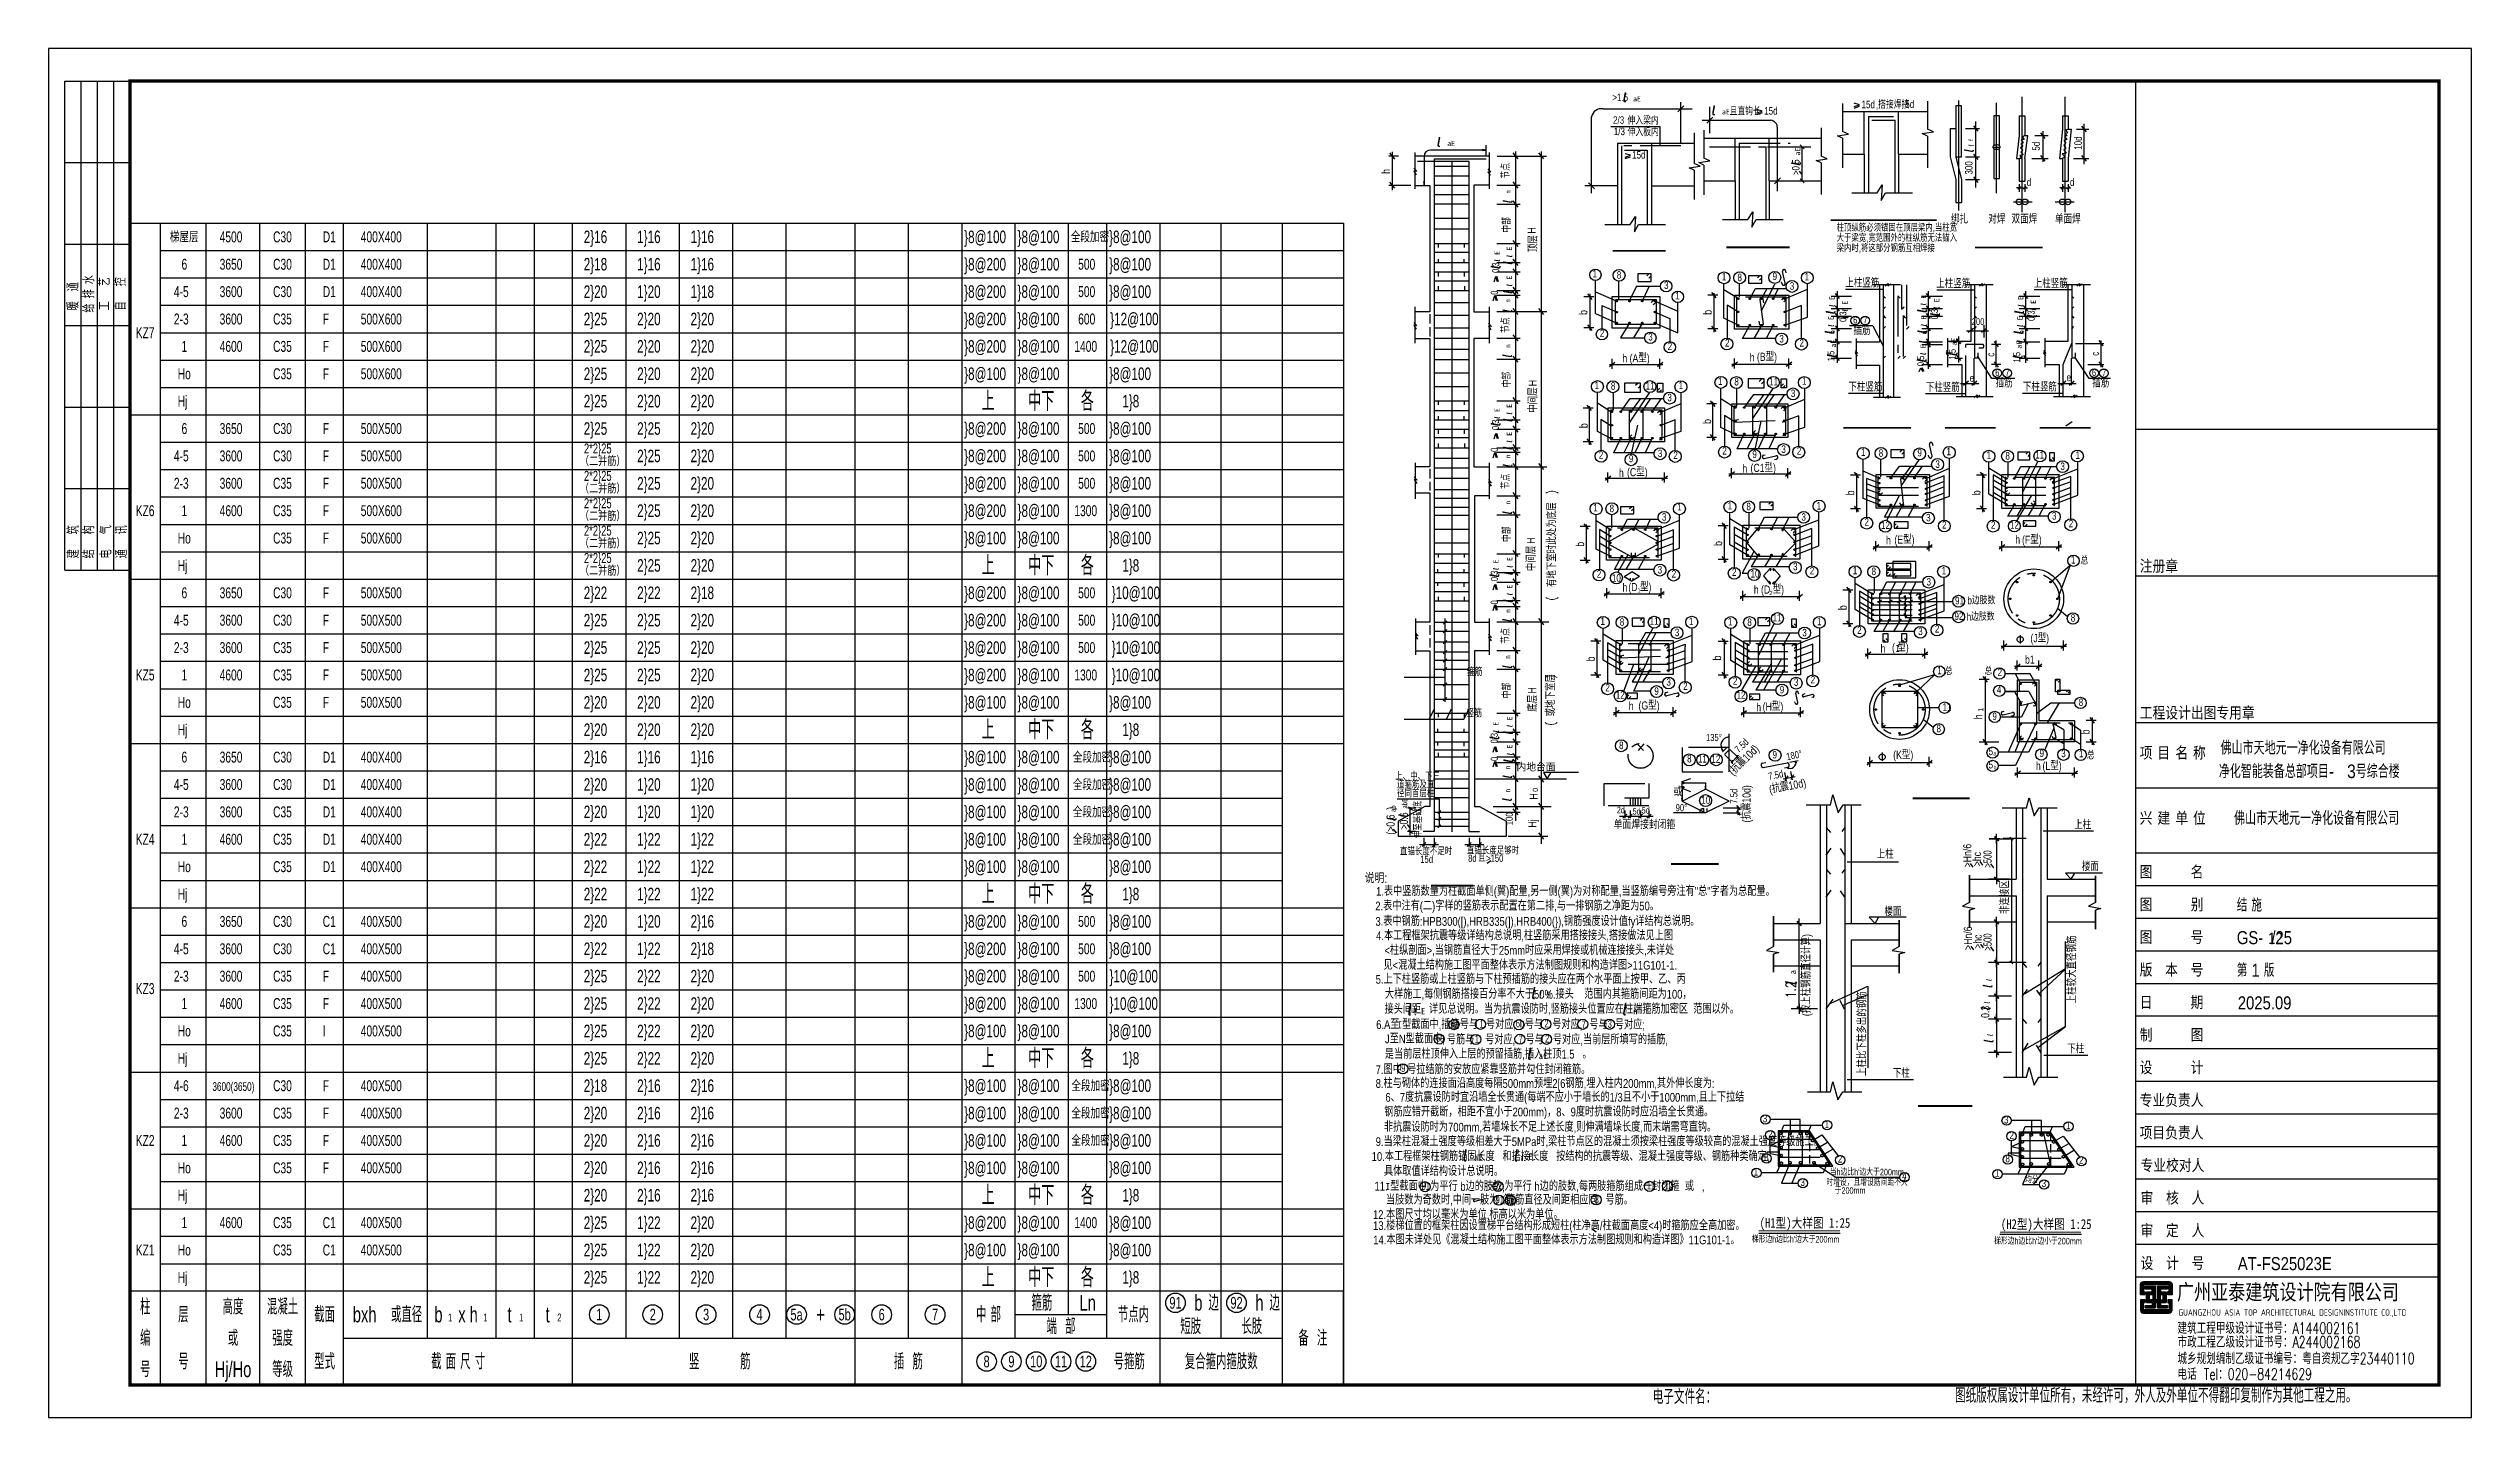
# Model space of a CAD drawing. Extents: x 299218 to 746073, y -331171 to -40619.
# Drawn here: x 385752 to 460052, y -89922 to -47922 of the extents above; entities that cross this region are included whole.
import ezdxf
from ezdxf.enums import TextEntityAlignment as Align

# ---------------------------------------------------------------- set-up
doc = ezdxf.new("R2010")
doc.units = 0
doc.header["$LTSCALE"] = 1000
doc.header["$MEASUREMENT"] = 0
doc.linetypes.add('CENTER', pattern=[2, 1.25, -0.25, 0.25, -0.25])
doc.linetypes.add('DASHED2', pattern=[0.375, 0.25, -0.125])
doc.layers.add('1', color=1, linetype='CENTER', lineweight=30)
for name, color, linetype in [('13', 4, 'Continuous'), ('14', 2, 'Continuous'), ('2', 7, 'Continuous'), ('3', 3, 'Continuous'), ('_0', 7, 'Continuous'), ('AXIS', 3, 'Continuous'), ('DIM_SYMB', 3, 'Continuous'), ('LP2', 2, 'Continuous'), ('PDIM', 3, 'Continuous'), ('PUB_DIM', 3, 'Continuous'), ('PUB_TITLE', 4, 'Continuous'), ('ZB2', 3, 'Continuous'), ('剪力墙柱其它', 1, 'Continuous'), ('柱号', 2, 'Continuous'), ('柱线', 2, 'Continuous'), ('柱表', 7, 'Continuous'), ('柱表字串', 7, 'Continuous'), ('柱边线', 6, 'Continuous')]:
    doc.layers.add(name, color=color, linetype=linetype)
doc.styles.add('-宋体', font='', dxfattribs={"width": 0.8})
doc.styles.add('_HZTXT', font='gs_txt.shx', dxfattribs={"width": 0.8, "bigfont": 'gs_hztxt.shx'})
doc.styles.add('dim_font', font='SIMPLEX.shx', dxfattribs={"width": 0.8})
doc.styles.add('GS_Rein', font='GS_TXT.shx', dxfattribs={"width": 0.7, "bigfont": 'GS_HZTXT.shx'})
doc.styles.add('HT', font='')
doc.styles.add('HZ', font='simplex.shx', dxfattribs={"width": 0.8, "bigfont": 'hztxt.shx'})
doc.styles.add('HZTXT', font='txt.shx', dxfattribs={"bigfont": 'hztxt.shx'})
doc.styles.add('hztxt0', font='romans.shx', dxfattribs={"bigfont": 'gbcbig0.shx'})
doc.styles.add('ST1', font='txt_____.ttf', dxfattribs={"width": 0.85})
doc.styles.get("Standard").update_dxf_attribs({"font": 'gbenor.shx', "bigfont": 'gbcbig.shx'})
doc.styles.add('WMF-宋体0', font='')
doc.styles.add('宋体', font='')
doc.styles.get('-宋体').set_extended_font_data('SimSun')
doc.styles.get('HT').set_extended_font_data('SimHei')
doc.styles.get('WMF-宋体0').set_extended_font_data('SimSun')
doc.styles.get('宋体').set_extended_font_data('SimSun')
doc.dimstyles.new('DIMA', dxfattribs={"dimtxt": 300, "dimasz": 1, "dimexe": 250, "dimexo": 300, "dimgap": 150, "dimtad": 1, "dimdec": 0, "dimzin": 0, "dimdsep": 46, "dimtxsty": 'dim_font', "dimblk": '_DIMX', "dimblk1": 'ARCHTICK', "dimblk2": 'ARCHTICK', "dimcen": 0.9, "dimse1": 1, "dimclrt": 7, "dimadec": 0, "dimazin": 0, "dimtfac": 1, "dimtdec": 0, "dimtix": 1, "dimtmove": 2, "dimatfit": 3, "dimldrblk": '_DIMX', "dimfxl": 1, "dimtolj": 1, "dimtzin": 0, "dimarcsym": 0})

msp = doc.modelspace()

# ---------------------------------------------------------------- texts
at = {"color": 7, "style": '-宋体', "width": 0.8}
for s, height, rotation, p in [('ι', 400, 80, (444771.3, -51145)), ('ι', 218.9, 80, (444769.2, -50946)), ('E', 120, 90, (444755.3, -50768.5)), ('ι', 400, 80, (430625.9, -52704.4)), ('n', 160, 90, (430588.7, -52375.3)), ('n', 160, 90, (430580.8, -55718.5)), ('ι', 400, 80, (430619.3, -56058.2)), ('n', 160, 90, (430580.8, -57105.2)), ('ι', 400, 80, (430610.7, -57440.1)), ('ι', 400, 80, (430623.1, -60806.9)), ('n', 160, 90, (430580.8, -60485.4)), ('ι', 400, 80, (430613.4, -62252.6)), ('n', 160, 90, (430580.8, -61910.1)), ('n', 160, 90, (430580.8, -65230.1)), ('ι', 400, 80, (430609.6, -65549.5)), ('ι', 400, 80, (430613.4, -66978.5)), ('n', 160, 90, (430574.9, -66645.1)), ('ι', 400, 80, (430620.3, -70350)), ('n', 160, 90, (430574.9, -70035.5)), ('ab', 160, 90, (427060.6, -71348.7)), ('abE', 160, 90, (427414.9, -71245.1)), ('ι', 400, 80, (430605.5, -71053.3)), ('n', 160, 90, (430574.9, -70743.3)), ('ι', 400, 80, (427071.9, -71648.8)), ('ι', 400, 80, (427426.2, -71545.2)), ('a', 192, 90, (439335.8, -76323.9, 14903.9)), ('ι', 240, 80, (445330.6, -76551.9)), ('ι', 500, 350, (427385.6, -77569.7)), ('ι', 500, 350, (431184.4, -77063.5)), ('ι', 300, 350, (431438.8, -77054.6)), ('ι', 500, 350, (433975.8, -77562.1)), ('ι', 480, 80, (439340, -76688, 14903.9)), ('ι', 400, 80, (445341.7, -76775.3)), ('ι', 240, 80, (445268.5, -77244.8)), ('ι', 300, 350, (427602, -77565.2)), ('ι', 400, 80, (445284.1, -77456.3)), ('ι', 500, 350, (431060.9, -78928.4, 5232.6)), ('ι', 400, 80, (445373.2, -78460.1)), ('ι', 240, 80, (445362.4, -78241.3)), ('ι', 500, 350, (429079.1, -82042.2, 5232.6)), ('ι', 500, 350, (430647.1, -82042.2, 5232.6)), ('ι', 300, 350, (430877.7, -82019.8, -5232.6))]:
    msp.add_text(s, height=height, rotation=rotation, dxfattribs=at).set_placement(p)
at = {"color": 7, "style": 'WMF-宋体0'}
for s, height, rotation, p in [('ι', 350, 80, (440536.9, -57005.4)), ('n', 150, 90, (440513.8, -56688)), ('ι', 350, 80, (443351.8, -57016.7)), ('n', 150, 90, (443328.7, -56699.3)), ('ι', 350, 80, (446342.6, -57003.4)), ('n', 150, 90, (446319.5, -56686))]:
    msp.add_text(s, height=height, rotation=rotation, dxfattribs=at).set_placement(p)
at = {"color": 7, "style": '-宋体', "width": 0.8}
for s, height, p in [('I', 210, (442384.5, -66434.2)), ('E', 200, (431701.2, -77059.1)), ('I', 210, (427124.5, -77979.3)), ('E', 200, (427842.1, -77554.4)), ('n', 200, (434347.3, -77555.4)), ('E', 200, (431597.4, -78924, 5232.6)), ('a', 200, (431448.2, -78924, 5232.6)), ('a', 200, (429462.8, -82037.8, 5232.6)), ('E', 200, (429614.4, -82037.8, 5232.6)), ('E', 200, (431132.1, -82020.5)), ('I', 210, (426758, -82940.3))]:
    msp.add_text(s, height=height, dxfattribs=at).set_placement(p)
at = {"layer": '1', "color": 6, "style": 'GS_Rein', "width": 0.8}
msp.add_text('100', height=220, rotation=90, dxfattribs=at).set_placement((430654.2, -71751.8, -12419.9))
at = {"layer": '13', "color": 2, "style": '_HZTXT', "width": 0.85}
msp.add_text('12', height=350, dxfattribs=at).set_placement((453817.1, -75393.6))
at = {"layer": '2', "color": 2, "ltscale": 15}
for s, height, rotation, style, width, p in [('5d', 230, 90, 'GS_Rein', 0.8, (446811.4, -51058.2, -5232.6)), ('10d', 230, 90, 'GS_Rein', 0.8, (448101.8, -51031.4, -5232.6)), ('300', 230, 90, 'GS_Rein', 0.8, (444751, -51791.1, -5232.6)), (')', 245.8, 90, 'ST1', 0.8, (431962.7, -61590.5, -12419.9)), ('(', 245.8, 90, 'ST1', 0.8, (431962.7, -64856.7, -12419.9)), ('(         )', 245.81, 90, 'ST1', 0.8, (431933.7, -68695.5, -12419.9)), ('1', 157, 90, 'GS_Rein', 0.8, (445078.2, -68264.9, -5232.6)), ('7.5d', 220, 45, 'GS_Rein', 0.8, (437585.4, -69547, -5232.6)), ('180%%d', 220, 11.46284, 'GS_Rein', 0.8, (439066, -69759.9, -5232.6)), ('7.5d', 220, 11.46284, 'GS_Rein', 0.8, (438513.2, -70364.8, -5232.6)), ('(抗震10d)', 250, 11.16, 'GS_Rein', 0.8, (438540.2, -70788.5, -5232.6)), ('o', 200, 90, 'GS_Rein', 0.7, (431420.7, -70728.4, -12419.9)), ('7.5d', 220, 90, 'GS_Rein', 0.8, (437541, -71089.2, -5232.6))]:
    msp.add_text(s, height=height, rotation=rotation, dxfattribs=dict(at, style=style, width=width)).set_placement(p)
at = {"layer": '2', "color": 2, "ltscale": 15, "style": 'GS_Rein', "width": 0.8}
for s, height, rotation, p in [('h', 250, 90, (426888, -51694.6, -12419.9)), ('节点', 230, 90, (430558.2, -51674.5)), ('中部', 230, 90, (430591.1, -53333.2, -12419.9)), ('H', 250, 90, (431357.3, -53505.3, -12419.9)), ('顶层', 250, 90, (431407.4, -53909.9, -12419.9)), ('0.3 ', 216.31, 90, (430236.8, -54614.8, -12419.9)), ('0', 216.3, 90, (430193.2, -55415.4, -12419.9)), ('节点', 230, 90, (430558.2, -56412.8)), ('b', 250, 90, (432935.7, -56022.5, -10465.2)), ('b', 250, 90, (436748.7, -56017.8, -5232.6)), ('0.3 ', 210, 90, (440882.3, -56119.1, -12419.9)), ('0.3 ', 210, 90, (443688.2, -56042, -12419.9)), ('0.3 ', 210, 90, (446655, -56088.7, -12419.9)), ('中部', 230, 90, (430591.1, -58082.2, -12419.9)), ('c', 230, 90, (445416.4, -57317.2, -12419.9)), ('c', 230, 90, (448622.5, -57288.1, -12419.9)), ('中间层', 250, 90, (431404, -58708.2, -12419.9)), ('H', 250, 90, (431388.3, -58188.5, -12419.9)), ('0.3 ', 216.31, 90, (430230.6, -59435.8, -12419.9)), ('b', 250, 90, (432949.4, -59495.6, -10465.2)), ('b', 250, 90, (436735.7, -59366.2, -10465.2)), ('0', 216.3, 90, (430193.2, -60234.3, -12419.9)), ('节点', 230, 90, (430558.2, -61203.3)), ('b', 250, 90, (441126.2, -61556.2, -5232.6)), ('b', 250, 90, (444994.2, -61553.5, -5232.6)), ('有地下室时此处为底层', 250, 90, (431981.9, -63147.2, -12419.9)), ('中部', 230, 90, (430591.1, -62822.7, -12419.9)), ('H', 250, 90, (431336.2, -63020.8, -12419.9)), ('b', 250, 90, (432841.3, -63133.8)), ('b', 250, 90, (437072.9, -63108.3)), ('中间层', 250, 90, (431350.6, -63567.6, -12419.9)), ('0.3 ', 216.31, 90, (430195.8, -64071.8, -12419.9)), ('0', 216.3, 90, (430193.2, -64913.2, -12419.9)), ('b', 250, 90, (440893, -65078.7, -5232.6)), ('节点', 230, 90, (430558.2, -65941.3)), ('b', 250, 90, (433167.5, -66650.9, -7848.9)), ('b', 250, 90, (437040.7, -66622, -2616.3)), ('中部', 230, 90, (430591.1, -67618, -12419.9)), ('H', 250, 90, (431369.9, -67615.3, -12419.9)), ('或地下室层', 250, 90, (431945.3, -67763.6, -12419.9)), ('底层', 250, 90, (431393.9, -68009.7, -12419.9)), ('0.3 ', 216.31, 90, (430193.2, -69049.8, -12419.9)), ('h', 250, 90, (445052.8, -68425.6, -5232.6)), ('b', 250, 90, (448339.4, -68889.2, -5232.6)), ('0', 216.3, 90, (430193.2, -69714.9, -12419.9)), ('(抗震10d)', 250, 45, (437821.6, -69842.9)), ('(>0.6  )', 250, 90, (427029.5, -71613.8, -12419.9)), ('伸至基础底', 220, 90, (427860.4, -71576, -12419.9)), ('H', 250, 90, (431420.7, -70867.5, -12419.9)), ('(抗震10d)', 250, 90, (437944.1, -71096.3)), ('>0.6', 250, 90, (427436.8, -71622.3, -12419.9)), ('Hj', 250, 90, (431378.9, -71697.5, -12419.9))]:
    msp.add_text(s, height=height, rotation=rotation, dxfattribs=at).set_placement(p, align=Align.CENTER)
at = {"layer": '2', "color": 2, "ltscale": 15, "width": 0.8}
for s, height, style, p in [('d', 230, 'GS_Rein', (446412.1, -52137.1, -5232.6)), ('d', 230, 'GS_Rein', (447737.7, -52137.1, -5232.6)), ('上柱竖筋', 250, 'GS_Rein', (440851, -55251, -10465.2)), ('上柱竖筋', 250, 'GS_Rein', (443640.2, -55270.1, -10465.2)), ('上柱竖筋', 250, 'GS_Rein', (446628.9, -55264.1, -10465.2)), ('插筋', 250, 'GS_Rein', (441099.5, -56706.1, -10465.2)), ('200', 210, 'GS_Rein', (444727, -56409.3)), ('h', 250, 'GS_Rein', (434013.4, -57551.7, -10465.2)), ('(A型)', 250, 'GS_Rein', (434234.3, -57551.7, -10465.2)), ('h', 250, 'GS_Rein', (437919.1, -57525.3, -5232.6)), ('(B型)', 250, 'GS_Rein', (438138.5, -57506.8, -10465.2)), ('e', 230, 'GS_Rein', (447635.2, -58129.2)), ('下柱竖筋', 250, 'GS_Rein', (440946.2, -58439.7, -10465.2)), ('下柱竖筋', 250, 'GS_Rein', (443318.2, -58454.2, -10465.2)), ('e', 230, 'GS_Rein', (444661.6, -58145.4)), ('插筋', 250, 'GS_Rein', (445456.9, -58318.9, -10465.2)), ('下柱竖筋', 250, 'GS_Rein', (446295.6, -58439, -10465.2)), ('插筋', 250, 'GS_Rein', (448423.2, -58318.9, -10465.2)), ('h', 250, 'GS_Rein', (433907, -61064.6, -10465.2)), ('(C型)', 250, 'GS_Rein', (434155.5, -61044, -10465.2)), ('h', 250, 'GS_Rein', (437693.3, -60935.2, -10465.2)), ('(C1型)', 250, 'GS_Rein', (437941.9, -60914.6, -10465.2)), ('h', 250, 'GS_Rein', (442097.6, -63134.2, -5232.6)), ('(E型)', 250, 'GS_Rein', (442354.5, -63116.1, -10465.2)), ('h', 250, 'GS_Rein', (446059.7, -63112.3, -5232.6)), ('(F型)', 250, 'GS_Rein', (446268.6, -63117.2, -10465.2)), ('h', 250, 'GS_Rein', (434016.4, -64581.5)), ('(D 型)', 250, 'GS_Rein', (434197.3, -64569.5, -5232.6)), ('1', 130.8, 'GS_Rein', (434474.4, -64610.4)), ('10', 230, 'GS_Rein', (437942.5, -64153.5)), ('h', 250, 'GS_Rein', (438045.1, -64652)), ('(D 型)', 250, 'GS_Rein', (438265.1, -64646.1)), ('2', 130.8, 'GS_Rein', (438522.3, -64691.9, 5232.6)), ('92', 230, 'GS_Rein', (444196.5, -65453.4, -5232.6)), ('91', 230, 'GS_Rein', (444214.1, -64976, -5232.6)), ('h边肢数', 230, 'GS_Rein', (444569.8, -65471.7, -5232.6)), ('b边肢数', 230, 'GS_Rein', (444594.1, -64971.2, -5232.6)), ('(J型)', 250, 'GS_Rein', (446525.7, -66137.7, -10465.2)), ('h', 250, 'GS_Rein', (441929, -66455.4, -5232.6)), ('( 型)', 250, 'GS_Rein', (442282, -66422.3, -10465.2)), ('b1', 250, 'GS_Rein', (446359.2, -66795.9, -5232.6)), ('h', 250, 'GS_Rein', (434208.4, -68217.6, -7848.9)), ('(G型)', 250, 'GS_Rein', (434507.4, -68204.4, -10465.2)), ('h', 250, 'GS_Rein', (438118.7, -68257.1, -2616.3)), ('(H型)', 250, 'GS_Rein', (438315.6, -68238.1, -10465.2)), ('11', 230, 'GS_Rein', (443831.6, -68240.3, -5232.6)), ('135%%d', 220, 'GS_Rein', (436575.6, -69170.4, -5232.6)), ('(K型)', 250, 'GS_Rein', (442317.3, -69717.1, -10465.2)), ('a', 130.8, 'GS_Rein', (445388, -69614.9, -5232.6)), ('h', 250, 'GS_Rein', (446694.2, -70053.4, -5232.6)), ('(L型)', 250, 'GS_Rein', (446896.4, -70054.4, -10465.2)), ('上、中、下三', 220, 'GS_Rein', (427048.8, -70361.6, -12419.9)), ('道箍筋及直', 220, 'GS_Rein', (427102.7, -70616.5, -12419.9)), ('b', 116.3, 'GS_Rein', (445395.7, -70037.6, -5232.6)), ('径同首层柱', 220, 'GS_Rein', (427102.7, -70891, -12419.9)), ('2d', 200, 'GS_Rein', (433844.3, -71385.4)), ('5d', 200, 'GS_Rein', (434327.1, -71424.8)), ('5d', 200, 'GS_Rein', (434605.8, -71392.4)), ('90%%d', 220, 'GS_Rein', (435646, -71322.1, -5232.6)), ('单面焊接封闭箍', 250, 'HZ', (433746.8, -71864.7)), ('直锚长度不足时', 220, 'GS_Rein', (427192.6, -72667.8, -12419.9)), ('15d', 220, 'GS_Rein', (427815.7, -72907.8, -12419.9)), ('直锚长度足够时', 220, 'GS_Rein', (429244.2, -72645, -12419.9)), ('8d', 220, 'GS_Rein', (429283.7, -72873.8, -12419.9)), ('且', 220, 'GS_Rein', (429589.7, -72873.8, -12419.9)), ('>150', 220, 'GS_Rein', (429835, -72873.8, -12419.9))]:
    msp.add_text(s, height=height, dxfattribs=dict(at, style=style)).set_placement(p)
at = {"layer": '2', "color": 2, "ltscale": 15, "style": 'GS_Rein', "width": 0.8}
for s, height, p in [('绑扎', 252.91, (444353.6, -53290, -5232.6)), ('对焊', 252.91, (445495.5, -53290, -5232.6)), ('双面焊', 252.91, (446341.4, -53290, -5232.6)), ('单面焊', 252.91, (447674.4, -53290, -5232.6)), ('1', 230, (433165.3, -54948.7, -10465.2)), ('8', 230, (433911.8, -54986, -10465.2)), ('1', 230, (437129.9, -55036.6, -5232.6)), ('8', 230, (437610.8, -55061.1, -5232.6)), ('9', 230, (438686.9, -55025.8, -5232.6)), ('1', 230, (439669.5, -55036.8, -5232.6)), ('3', 230, (435360.1, -55299.2, -10465.2)), ('1', 230, (435701.4, -55622, -10465.2)), ('3', 230, (439214.6, -55324.7, -5232.6)), ('6', 210, (441153.3, -56357.8)), ('7', 210, (441462.4, -56357.8)), ('2', 230, (433390.9, -56774.8, -10465.2)), ('3', 230, (434874.9, -56882.2, -10465.2)), ('2', 230, (435471.6, -57173, -10465.2)), ('2', 230, (437230.6, -57066.8, -5232.6)), ('3', 230, (438894.8, -56943.6, -5232.6)), ('2', 230, (439513.5, -57069.4, -5232.6)), ('6', 210, (445510.7, -57970.6)), ('7', 210, (445819.8, -57970.6)), ('6', 210, (448477, -57970.6)), ('7', 210, (448786.1, -57970.6)), ('1', 230, (433229.1, -58374.1, -10465.2)), ('8', 230, (433728.9, -58389.8, -10465.2)), ('11', 230, (434862.6, -58386.1, -10465.2)), ('3', 230, (435461.6, -58745.5, -10465.2)), ('1', 230, (435806, -58370.5, -10465.2)), ('1', 230, (437015.5, -58244.6, -10465.2)), ('8', 230, (437515.3, -58260.4, -10465.2)), ('11', 230, (438648.9, -58256.6, -10465.2)), ('3', 230, (439248, -58616.1, -10465.2)), ('1', 230, (439592.3, -58241, -10465.2)), ('2', 230, (437145.9, -60380.8, -10465.2)), ('3', 230, (438956, -60329.6, -10465.2)), ('2', 230, (439430.8, -60385.9, -10465.2)), ('1', 230, (444019.5, -60400.3, -5232.6)), ('2', 230, (433359.5, -60510.2, -10465.2)), ('9', 230, (434281.2, -60616.2, -5232.6)), ('3', 230, (435169.6, -60459, -10465.2)), ('2', 230, (435644.4, -60515.3, -10465.2)), ('9', 230, (438067.6, -60486.8, -5232.6)), ('1', 230, (441397.5, -60423.6, -5232.6)), ('8', 230, (441943.5, -60448.2, -5232.6)), ('9', 230, (443128.1, -60436.4, -5232.6)), ('3', 230, (443680.1, -60788.6, -5232.6)), ('1', 230, (445250.6, -60510.8, -5232.6)), ('8', 230, (445826.4, -60534.9, -5232.6)), ('11', 230, (446810.5, -60504.1, -5232.6)), ('3', 230, (447512.4, -60854.6, -5232.6)), ('1', 230, (447976.3, -60511.9, -5232.6)), ('1', 230, (433191.2, -62124.8)), ('8', 230, (433690.2, -62146.3)), ('3', 230, (435294, -62410)), ('1', 230, (435764.3, -62093.9)), ('1', 230, (437310.5, -62065.6)), ('8', 230, (437886.3, -62089.7)), ('3', 230, (439572.3, -62409.4)), ('1', 230, (440036.2, -62066.7)), ('2', 230, (441505.7, -62561.6, -5232.6)), ('3', 230, (443396.6, -62430.2, -5232.6)), ('3', 230, (447255.8, -62374.8, -5232.6)), ('2', 230, (447769.2, -62611.7, -5232.6)), ('12', 230, (442081.5, -62661.6, -5232.6)), ('2', 230, (443885.8, -62649.7, -5232.6)), ('2', 230, (445384.6, -62654.5, -5232.6)), ('12', 230, (446035.1, -62655.3, -5232.6)), ('3', 230, (435162.6, -64028.9)), ('2', 230, (437444.5, -64101.1)), ('3', 230, (439315.7, -63929.6)), ('2', 230, (439829.1, -64058.3)), ('1', 230, (441147.6, -64053.9, -5232.6)), ('8', 230, (441723.5, -64078.1, -5232.6)), ('1', 230, (443873.3, -64055.1, -5232.6)), ('1', 230, (447835.1, -63722.6, -5232.6)), ('总', 230, (448179.2, -63750.3, -5232.6)), ('2', 230, (433298.7, -64156.6)), ('2', 230, (435592.9, -64154.7)), ('3', 230, (443409.5, -64397.8, -5232.6)), ('1', 230, (433409.9, -65608.2, -7848.9)), ('11', 230, (434986.9, -65601.5, -7848.9)), ('1', 230, (436123.6, -65610.9, -7848.9)), ('11', 230, (438754, -65501.3, -2616.3)), ('8', 230, (447830.9, -65504, -5232.6)), ('8', 230, (434002.8, -65632.3, -7848.9)), ('3', 230, (435688.8, -65952, -7848.9)), ('1', 230, (437320.2, -65621.7, -2616.3)), ('8', 230, (437913.1, -65637.3, -2616.3)), ('3', 230, (439599.2, -65957, -2616.3)), ('1', 230, (440049.4, -65614.3, -2616.3)), ('2', 230, (441281.6, -65883.2, -5232.6)), ('3', 230, (443152.8, -65918, -5232.6)), ('2', 230, (443666.3, -65840.5, -5232.6)), ('箍筋                                                        ', 230, (431401.4, -67167.2)), ('2', 230, (433561, -67643.7, -7848.9)), ('9', 230, (435062.7, -67750.8, -7848.9)), ('3', 230, (435432.2, -67472.2, -7848.9)), ('2', 230, (435945.6, -67600.9, -7848.9)), ('2', 230, (437471.3, -67442.5, -2616.3)), ('9', 230, (438908, -67706.3, -2616.3)), ('3', 230, (439342.5, -67477.2, -2616.3)), ('2', 230, (439856, -67399.7, -2616.3)), ('1', 230, (443736.3, -67117.8, -5232.6)), ('总', 230, (444019.1, -67143.3, -5232.6)), ('总', 230, (445237.6, -67143.3, -5232.6)), ('4', 230, (445567.1, -67703.7, -5232.6)), ('2', 230, (445587.5, -67174.5, -5232.6)), ('竖筋                                                        ', 230, (431384.5, -68434.8)), ('12', 230, (433948.6, -67868.7, -7848.9)), ('12', 230, (437652.5, -67873.6, -2616.3)), ('9', 230, (445428.5, -68524, -5232.6)), ('8', 230, (448074.5, -68095.6, -5232.6)), ('8', 230, (443714.1, -68902.1, -5232.6)), ('8', 230, (433980.4, -69416.6, -5232.6)), ('8', 230, (436067.1, -69826.5, -5232.6)), ('11', 230, (436466.1, -69830, -5232.6)), ('12', 230, (436879.1, -69838.4, -5232.6)), ('9', 230, (438685.5, -69701.5, -5232.6)), ('5', 230, (445310.3, -69600.5, -5232.6)), ('5', 230, (445310.3, -70009.7, -5232.6)), ('9', 230, (446874.8, -69659.3, -5232.6)), ('3', 230, (447536.8, -69664, -5232.6)), ('1', 230, (448083.2, -69667.8, -5232.6)), ('总', 230, (448378.8, -69726.7, -5232.6)), ('10', 230, (436569.4, -71092.7, -5232.6)), ('3', 230, (438387.5, -80864, 6279.1)), ('1', 230, (440286.8, -81039.6, 6279.1)), ('3', 230, (445785.1, -80901.3)), ('1', 230, (447684.4, -81076.9)), ('2', 230, (438553.5, -81339.1)), ('2', 230, (445951, -81376.4, -6279.1)), ('1', 230, (438105.1, -82497.6, 6279.1)), ('8', 230, (438429, -82055.6, 6279.1)), ("当h边比h'边大于200mm", 200, (441510.1, -82491.6, 6279.1)), ('2', 230, (440687.6, -82100.3, 6279.1)), ('4', 230, (442658.9, -82629.2, 6279.1)), ('1', 230, (445502.7, -82534.9)), ('8', 230, (445826.6, -82092.9)), ('2', 230, (448085.1, -82137.7)), ('3', 230, (439541.1, -82815.8, 6279.1)), ('于200mm', 200, (440996.9, -83055.8, 6279.1)), ('时增设，且增设筋间距不大', 200, (441515, -82810.8, 6279.1)), ('均分', 200, (446568.2, -82726.1)), ('3', 230, (446938.7, -82853.2)), ("梯形边h边比h'边大于200mm", 200, (439326.5, -84553.9, 6279.1)), ("梯形边h边比h'边小于200mm", 200, (446756.9, -84609.2))]:
    msp.add_text(s, height=height, dxfattribs=at).set_placement(p, align=Align.CENTER)
msp.add_text('10', height=230, dxfattribs=at).set_placement((433830.3, -64165.6), align=Align.MIDDLE)
at = {"layer": '2', "color": 2, "ltscale": 15, "style": 'HZ'}
for s, height, p in [('内地台面                                                    ', 230, (435466.3, -70098.8, -12419.9)), ('或          ', 252.909, (436592.1, -70863.2, -5232.6))]:
    msp.add_text(s, height=height, dxfattribs=at).set_placement(p, align=Align.CENTER)
at = {"layer": '2', "style": 'GS_Rein', "width": 0.8}
for s, p in [('上柱', (448128.2, -71870.6)), ('上柱', (442073.9, -72773.9)), ('楼面', (448365.6, -73150.8)), ('楼面', (442309.6, -74534.9)), ('下柱', (447915.5, -78743.4)), ('下柱', (442566.2, -79494.1))]:
    msp.add_text(s, height=250, dxfattribs=at).set_placement(p, align=Align.CENTER)
for s, height, p in [('>Hn/6', 250, (444714.4, -72683.7)), ('>hc', 250, (445010.7, -72791.1)), ('非连接区', 250, (445870.3, -73955.5)), ('>Hn/6', 250, (444733.7, -75216.9)), ('(按上柱钢筋直径计算)', 250, (439781.4, -76349.3)), ('>hc', 250, (445030, -75324.3)), ('上柱较大直径钢筋', 250, (447929.1, -76175.9)), ('上柱比下柱多出的钢筋', 250, (441491.6, -78144.7)), ('0.3', 250.14, (445263.8, -77476.8))]:
    msp.add_text(s, height=height, rotation=90, dxfattribs=at).set_placement(p, align=Align.CENTER)
at = {"layer": '3', "color": 2, "style": 'GS_Rein', "width": 0.8}
for s, p in [('>1.5 ', (433704.2, -49537.2, -2616.3)), ('15d', (438361.7, -49952, -2616.3)), ('15d', (441345.4, -49756.2, -2616.3)), ('5d', (442689.8, -49746.9, -2616.3)), ('2/3', (433727.2, -50233.2, -2616.3)), ('1/3', (433750.2, -50581.8, -2616.3)), ('15d', (434311.5, -51300.3, -2616.3))]:
    msp.add_text(s, height=230, dxfattribs=at).set_placement(p)
msp.add_text('>0.5', height=230, rotation=90, dxfattribs=at).set_placement((439445.5, -51811.6, -2616.3))
at = {"layer": 'PUB_DIM', "color": 7, "style": 'dim_font', "width": 0.8}
msp.add_text('1.2', height=300, rotation=90, dxfattribs=at).set_placement((439330.6, -77055.4))
at = {"layer": 'ZB2', "style": 'GS_Rein'}
for s, height, width, p in [('且直钩长', 230, 0.8, (437300.1, -49970.5, -2616.3)), (',搭接焊接', 230, 0.8, (441787.7, -49765.1, -2616.3)), ('伸入梁内', 230, 0.8, (434171.3, -50253.5, -2616.3)), ('伸入板内', 230, 0.8, (434174.8, -50610.2, -2616.3)), ('柱顶纵筋必须锚固在顶层梁内,当柱宽', 218.025, 0.8, (440583.1, -53537.2, -2616.3)), ('梁内时,将这部分钢筋互相焊接', 218.025, 0.8, (440583.1, -54163.4, -2616.3)), ('大于梁宽,宽范围外的柱纵筋无法锚入', 218.025, 0.8, (440583.1, -53850.3, -2616.3)), ('2.表中注有(二)字样的竖筋表示配置在第二排,与一排钢筋之净距为50。', 270, 0.8, (426437.4, -74364.2)), ('1.表中竖筋数量为柱截面单侧(翼)配量,另一侧(翼)为对称配量,当竖筋编号旁注有"总"字者为总配量。', 270, 0.8, (426460.7, -73914.9)), ('3.表中钢筋:HPB300([),HRB335(]),HRB400(}),钢筋强度设计值fy详结构总说明。', 270, 0.8, (426441.9, -74836.6)), ('4.本工程框架抗震等级详结构总说明,柱竖筋采用搭接接头,搭接做法见上图', 270, 0.8, (426461.4, -75275)), ('<柱纵剖面>,当钢筋直径大于25mm时应采用焊接或机械连接接头,未详处', 270, 0.8, (426719.7, -75726, -5232.6)), ('5.上下柱竖筋或上柱竖筋与下柱预插筋的接头应在两个水平面上按甲、乙、丙', 270, 0.8, (426448.1, -76614.4, -5232.6)), ('见<混凝土结构施工图平面整体表示方法制图规则和构造详图>11G101-1.', 270, 0.8, (426689.4, -76181.8, -5232.6)), ('接头间距   详见总说明。当为抗震设防时,竖筋接头位置应在柱端箍筋加密区  范围以外。', 270, 0.8, (426720.3, -77529.3, -5232.6)), ('大样施工,每侧钢筋搭接百分率不大于50%%%.接头    范围内其箍筋间距为100，', 270, 0.8, (426731.2, -77071.7, -5232.6)), ('6.A至 型截面中,插筋 ', 270, 0.8, (426464.1, -78002.2)), ('6a', 240, 0.7, (428739.5, -77957)), ('号与   号对应,', 270, 0.8, (429027.5, -78002.2)), ('1', 240, 0.7, (429631.7, -77962.9)), ('6b', 240, 0.7, (430744.6, -77949.7)), ('号与   ', 270, 0.8, (431020.4, -78002.2)), ('2', 240, 0.7, (431623.1, -77955.1)), ('号对应,', 270, 0.8, (431863.3, -78002.2)), ('7', 240, 0.7, (432761.2, -77985.7)), ('号与 ', 270, 0.8, (432998.3, -78007.8)), ('3', 240, 0.7, (433561.9, -77965.9)), ('号对应;', 270, 0.8, (433782.3, -78007.8)), ('是当前层柱顶伸入上层的预留插筋,插入柱顶1.5   。', 270, 0.8, (426730.3, -78910.8)), ('J至N型截面中,', 270, 0.8, (426733.9, -78441.5)), ('6a', 240, 0.7, (428295, -78391.3)), ('号筋与 ', 270, 0.8, (428632.3, -78468.7)), ('1', 240, 0.7, (429489.8, -78425.7)), ('号对应,', 270, 0.8, (429805.3, -78468.7)), ('7', 240, 0.7, (430826.6, -78445)), ('号与 ', 270, 0.8, (431041.2, -78468.7)), ('2', 240, 0.7, (431641.4, -78419)), ('号对应,当前层所填写的插筋,', 270, 0.8, (431881.9, -78468.7)), ('7.图中  号拉结筋的安放应紧靠竖筋并勾住封闭箍筋。', 270, 0.8, (426449.1, -79383.7, -5232.6)), ('9', 240, 0.7, (427229.8, -79323.6, -5232.6)), ('8.柱与砌体的连接面沿高度每隔500mm预埋2[6钢筋,埋入柱内200mm,其外伸长度为:', 270, 0.8, (426448.6, -79809.1, -5232.6)), ('6、7度抗震设防时宜沿墙全长贯通(每端不应小于墙长的1/3且不小于1000mm,且上下拉结', 270, 0.8, (426746.5, -80233.8, -2616.3)), ('非抗震设防时为700mm,若墙垛长不足上述长度,则伸满墙垛长度,而末端需弯直钩。', 270, 0.8, (426701.8, -81150.2, -2616.3)), ('钢筋应错开截断，相距不宜小于200mm)，8、9度时抗震设防时应沿墙全长贯通。', 270, 0.8, (426713.9, -80683.8, -2616.3)), ('9.当梁柱混凝土强度等级相差大于5MPa时,梁柱节点区的混凝土须按梁柱强度等级较高的混凝土强度等级施工。', 270, 0.8, (426449.5, -81594.1, -5232.6)), ('10.本工程框架柱钢筋锚固长度   和搭接长度   按结构的抗震等级、混凝土强度等级、钢筋种类确定,', 270, 0.8, (426327, -82048.7, -2616.3)), ('具体取值详结构设计总说明。', 270, 0.8, (426701.8, -82504.6, -2616.3)), ('12.本图尺寸均以毫米为单位,标高以米为单位。', 270, 0.8, (426366.2, -83830.7, -5232.6)), ('13.楼梯位置的框架柱因设置梯平台结构形成短柱(柱净高/柱截面高度<4)时箍筋应全高加密。', 270, 0.8, (426369.4, -84170, -5232.6)), ('14.本图未详处见《混凝土结构施工图平面整体表示方法制图规则和构造详图》11G101-1。', 270, 0.8, (426374.5, -84608))]:
    msp.add_text(s, height=height, dxfattribs=dict(at, width=width)).set_placement(p)
at = {"layer": 'ZB2', "color": 6, "style": 'GS_Rein'}
for s, height, width, p in [('说明:', 300, 0.8, (426112.2, -73523.6, -5232.6)), ('11. 型截面中  ', 270, 0.8, (426413.7, -82957.6, -5232.6)), ('当肢数为奇数时,中间一肢为  筋,', 270, 0.8, (426764.6, -83385.6, -5232.6)), ('91', 240, 0.7, (427860.1, -82939.5, -5232.6)), ('为平行 b边的肢数,', 270, 0.8, (428121.4, -82969.4, -5232.6)), ('92', 240, 0.7, (430075.3, -82923.5, -5232.6)), ('91', 240, 0.7, (430125.2, -83356.4, -5232.6)), ('为平行 h边的肢数,每两肢箍筋组成一封闭箍  或   ,', 270, 0.8, (430393, -82965.3, -5232.6)), ('     箍筋直径及间距相应同   号筋。', 270, 0.8, (430043.3, -83385.6, -5232.6)), ('92', 240, 0.7, (430461.3, -83359.2, -5232.6)), ('8', 240, 0.7, (433162.7, -83350.4)), ('11', 240, 0.7, (434758.4, -82923.3, -5232.6)), ('12', 240, 0.7, (435315.4, -82921.7, -5232.6))]:
    msp.add_text(s, height=height, dxfattribs=dict(at, width=width)).set_placement(p)
at = {"layer": '柱号', "style": '-宋体', "width": 0.8}
for s, p in [('(H1型)大样图 1:25', (438222.8, -84099.9, 6279.1)), ('(H2型)大样图 1:25', (445620.3, -84137.2))]:
    msp.add_text(s, height=300, dxfattribs=at).set_placement(p)
at = {"layer": '柱线', "style": 'GS_Rein', "width": 0.7}
for s, height, p in [('2}16', 384, (402165, -53894.2)), ('1}16', 384, (403803, -53894.2)), ('1}16', 384, (405441, -53894.2)), ('}8@100', 384, (413830.2, -53894.2)), ('}8@100', 384, (415468.2, -53894.2)), ('全段加密', 336, (417099.5, -53870.2)), ('}8@100', 384, (418276.2, -53894.2)), ('梯屋层', 336, (389471.8, -53870.2)), ('4500', 336, (391000.2, -53870.2)), ('C30', 336, (392638.8, -53870.2)), ('D1', 336, (394161, -53870.2)), ('400X400', 336, (395327.4, -53870.2)), ('6', 336, (389832, -54710.2)), ('3650', 336, (391000.2, -54710.2)), ('C30', 336, (392638.8, -54710.2)), ('D1', 336, (394161, -54710.2)), ('400X400', 336, (395327.4, -54710.2)), ('2}18', 384, (402165, -54734.2)), ('1}16', 384, (403803, -54734.2)), ('1}16', 384, (405441, -54734.2)), ('}8@200', 384, (413830.2, -54734.2)), ('}8@100', 384, (415468.2, -54734.2)), ('500', 336, (417325.8, -54710.2)), ('}8@100', 384, (418276.2, -54734.2)), ('4-5', 336, (389596.8, -55550.2)), ('3600', 336, (391000.2, -55550.2)), ('C30', 336, (392638.8, -55550.2)), ('D1', 336, (394161, -55550.2)), ('400X400', 336, (395327.4, -55550.2)), ('2}20', 384, (402165, -55574.2)), ('1}20', 384, (403803, -55574.2)), ('1}18', 384, (405441, -55574.2)), ('}8@200', 384, (413830.2, -55574.2)), ('}8@100', 384, (415468.2, -55574.2)), ('500', 336, (417325.8, -55550.2)), ('}8@100', 384, (418276.2, -55574.2)), ('2-3', 336, (389596.8, -56390.2)), ('3600', 336, (391000.2, -56390.2)), ('C35', 336, (392638.8, -56390.2)), ('F', 336, (394161, -56390.2)), ('500X600', 336, (395327.4, -56390.2)), ('2}25', 384, (402165, -56414.2)), ('2}20', 384, (403803, -56414.2)), ('2}20', 384, (405441, -56414.2)), ('}8@200', 384, (413830.2, -56414.2)), ('}8@100', 384, (415468.2, -56414.2)), ('600', 336, (417325.8, -56390.2)), ('}12@100', 384, (418307.3, -56414.2)), ('KZ7', 336, (388426.8, -56810.2)), ('1', 336, (389832, -57230.2)), ('4600', 336, (391000.2, -57230.2)), ('C35', 336, (392638.8, -57230.2)), ('F', 336, (394161, -57230.2)), ('500X600', 336, (395327.4, -57230.2)), ('2}25', 384, (402165, -57254.2)), ('2}20', 384, (403803, -57254.2)), ('2}20', 384, (405441, -57254.2)), ('}8@200', 384, (413830.2, -57254.2)), ('}8@100', 384, (415468.2, -57254.2)), ('1400', 336, (417208.2, -57230.2)), ('}12@100', 384, (418307.3, -57254.2)), ('Ho', 336, (389714.4, -58070.2)), ('C35', 336, (392638.8, -58070.2)), ('F', 336, (394161, -58070.2)), ('500X600', 336, (395327.4, -58070.2)), ('2}25', 384, (402165, -58094.2)), ('2}20', 384, (403803, -58094.2)), ('2}20', 384, (405441, -58094.2)), ('}8@100', 384, (413830.2, -58094.2)), ('}8@100', 384, (415468.2, -58094.2)), ('}8@100', 384, (418276.2, -58094.2)), ('Hj', 336, (389714.4, -58910.2)), ('2}25', 384, (402165, -58934.2)), ('2}20', 384, (403803, -58934.2)), ('2}20', 384, (405441, -58934.2)), ('上', 600, (414366.6, -59042.2)), ('中下', 600, (415794.6, -59042.2)), ('各', 600, (417408.6, -59042.2)), ('1}8', 384, (418679.4, -58934.2)), ('6', 336, (389832, -59750.2)), ('3650', 336, (391000.2, -59750.2)), ('C30', 336, (392638.8, -59750.2)), ('F', 336, (394161, -59750.2)), ('500X500', 336, (395327.4, -59750.2)), ('2}25', 384, (402165, -59774.2)), ('2}25', 384, (403803, -59774.2)), ('2}20', 384, (405441, -59774.2)), ('}8@200', 384, (413830.2, -59774.2)), ('}8@100', 384, (415468.2, -59774.2)), ('500', 336, (417325.8, -59750.2)), ('}8@100', 384, (418276.2, -59774.2)), ('2*2}25', 307.2, (402172.1, -60347.5)), ('4-5', 336, (389596.8, -60590.2)), ('3600', 336, (391000.2, -60590.2)), ('C30', 336, (392638.8, -60590.2)), ('F', 336, (394161, -60590.2)), ('500X500', 336, (395327.4, -60590.2)), ('2*2}25', 307.2, (402172.1, -61187.5)), ('（二并筋）', 307.2, (402048.1, -60735.3)), ('2}25', 384, (403803, -60614.2)), ('2}20', 384, (405441, -60614.2)), ('}8@200', 384, (413830.2, -60614.2)), ('}8@100', 384, (415468.2, -60614.2)), ('500', 336, (417325.8, -60590.2)), ('}8@100', 384, (418276.2, -60614.2)), ('2-3', 336, (389596.8, -61430.2)), ('3600', 336, (391000.2, -61430.2)), ('C35', 336, (392638.8, -61430.2)), ('F', 336, (394161, -61430.2)), ('500X500', 336, (395327.4, -61430.2)), ('（二并筋）', 307.2, (402048.1, -61575.3)), ('2}25', 384, (403803, -61454.2)), ('2}20', 384, (405441, -61454.2)), ('}8@200', 384, (413830.2, -61454.2)), ('}8@100', 384, (415468.2, -61454.2)), ('500', 336, (417325.8, -61430.2)), ('}8@100', 384, (418276.2, -61454.2)), ('KZ6', 336, (388426.8, -62270.2)), ('1', 336, (389832, -62270.2)), ('4600', 336, (391000.2, -62270.2)), ('C35', 336, (392638.8, -62270.2)), ('F', 336, (394161, -62270.2)), ('500X600', 336, (395327.4, -62270.2)), ('2*2}25', 307.2, (402172.1, -62027.5)), ('（二并筋）', 307.2, (402048.1, -62415.3)), ('2}25', 384, (403803, -62294.2)), ('2}20', 384, (405441, -62294.2)), ('}8@200', 384, (413830.2, -62294.2)), ('}8@100', 384, (415468.2, -62294.2)), ('1300', 336, (417208.2, -62270.2)), ('}8@100', 384, (418276.2, -62294.2)), ('Ho', 336, (389714.4, -63110.2)), ('C35', 336, (392638.8, -63110.2)), ('F', 336, (394161, -63110.2)), ('500X600', 336, (395327.4, -63110.2)), ('2*2}25', 307.2, (402172.1, -62867.5)), ('（二并筋）', 307.2, (402048.1, -63255.3)), ('2}25', 384, (403803, -63134.2)), ('2}20', 384, (405441, -63134.2)), ('}8@100', 384, (413830.2, -63134.2)), ('}8@100', 384, (415468.2, -63134.2)), ('}8@100', 384, (418276.2, -63134.2)), ('Hj', 336, (389714.4, -63950.2)), ('2*2}25', 307.2, (402172.1, -63707.5)), ('（二并筋）', 307.2, (402048.1, -64095.3)), ('2}25', 384, (403803, -63974.2)), ('2}20', 384, (405441, -63974.2)), ('上', 600, (414366.6, -64082.2)), ('中下', 600, (415794.6, -64082.2)), ('各', 600, (417408.6, -64082.2)), ('1}8', 384, (418679.4, -63974.2)), ('6', 336, (389832, -64790.2)), ('3650', 336, (391000.2, -64790.2)), ('C30', 336, (392638.8, -64790.2)), ('F', 336, (394161, -64790.2)), ('500X500', 336, (395327.4, -64790.2)), ('2}22', 384, (402165, -64814.2)), ('2}22', 384, (403803, -64814.2)), ('2}18', 384, (405441, -64814.2)), ('}8@200', 384, (413830.2, -64814.2)), ('}8@100', 384, (415468.2, -64814.2)), ('500', 336, (417325.8, -64790.2)), ('}10@100', 384, (418354.9, -64814.2)), ('4-5', 336, (389596.8, -65630.2)), ('3600', 336, (391000.2, -65630.2)), ('C30', 336, (392638.8, -65630.2)), ('F', 336, (394161, -65630.2)), ('500X500', 336, (395327.4, -65630.2)), ('2}25', 384, (402165, -65654.2)), ('2}25', 384, (403803, -65654.2)), ('2}20', 384, (405441, -65654.2)), ('}8@200', 384, (413830.2, -65654.2)), ('}8@100', 384, (415468.2, -65654.2)), ('500', 336, (417325.8, -65630.2)), ('}10@100', 384, (418354.9, -65654.2)), ('2}25', 384, (402165, -66494.2)), ('2}25', 384, (403803, -66494.2)), ('2}20', 384, (405441, -66494.2)), ('}8@200', 384, (413830.2, -66494.2)), ('}8@100', 384, (415468.2, -66494.2)), ('}10@100', 384, (418354.9, -66494.2)), ('2-3', 336, (389596.8, -66470.2)), ('3600', 336, (391000.2, -66470.2)), ('C35', 336, (392638.8, -66470.2)), ('F', 336, (394161, -66470.2)), ('500X500', 336, (395327.4, -66470.2)), ('500', 336, (417325.8, -66470.2)), ('KZ5', 336, (388426.8, -67310.2)), ('1', 336, (389832, -67310.2)), ('4600', 336, (391000.2, -67310.2)), ('C35', 336, (392638.8, -67310.2)), ('F', 336, (394161, -67310.2)), ('500X500', 336, (395327.4, -67310.2)), ('2}25', 384, (402165, -67334.2)), ('2}25', 384, (403803, -67334.2)), ('2}20', 384, (405441, -67334.2)), ('}8@200', 384, (413830.2, -67334.2)), ('}8@100', 384, (415468.2, -67334.2)), ('1300', 336, (417208.2, -67310.2)), ('}10@100', 384, (418354.9, -67334.2)), ('Ho', 336, (389714.4, -68150.2)), ('C35', 336, (392638.8, -68150.2)), ('F', 336, (394161, -68150.2)), ('500X500', 336, (395327.4, -68150.2)), ('2}20', 384, (402165, -68174.2)), ('2}20', 384, (403803, -68174.2)), ('2}20', 384, (405441, -68174.2)), ('}8@100', 384, (413830.2, -68174.2)), ('}8@100', 384, (415468.2, -68174.2)), ('}8@100', 384, (418276.2, -68174.2)), ('Hj', 336, (389714.4, -68990.2)), ('2}20', 384, (402165, -69014.2)), ('2}20', 384, (403803, -69014.2)), ('2}20', 384, (405441, -69014.2)), ('上', 600, (414366.6, -69122.2)), ('中下', 600, (415794.6, -69122.2)), ('各', 600, (417408.6, -69122.2)), ('1}8', 384, (418679.4, -69014.2)), ('6', 336, (389832, -69830.2)), ('3650', 336, (391000.2, -69830.2)), ('C30', 336, (392638.8, -69830.2)), ('D1', 336, (394161, -69830.2)), ('400X400', 336, (395327.4, -69830.2)), ('2}16', 384, (402165, -69854.2)), ('1}16', 384, (403803, -69854.2)), ('1}16', 384, (405441, -69854.2)), ('}8@100', 384, (413830.2, -69854.2)), ('}8@100', 384, (415468.2, -69854.2)), ('全段加密', 336, (417162.9, -69834.3)), ('}8@100', 384, (418276.2, -69854.2)), ('4-5', 336, (389596.8, -70670.2)), ('3600', 336, (391000.2, -70670.2)), ('C30', 336, (392638.8, -70670.2)), ('D1', 336, (394161, -70670.2)), ('400X400', 336, (395327.4, -70670.2)), ('2}20', 384, (402165, -70694.2)), ('1}20', 384, (403803, -70694.2)), ('1}20', 384, (405441, -70694.2)), ('}8@100', 384, (413830.2, -70694.2)), ('}8@100', 384, (415468.2, -70694.2)), ('全段加密', 336, (417162.9, -70674.3)), ('}8@100', 384, (418276.2, -70694.2)), ('2-3', 336, (389596.8, -71510.2)), ('3600', 336, (391000.2, -71510.2)), ('C35', 336, (392638.8, -71510.2)), ('D1', 336, (394161, -71510.2)), ('400X400', 336, (395327.4, -71510.2)), ('2}20', 384, (402165, -71534.2)), ('1}20', 384, (403803, -71534.2)), ('1}20', 384, (405441, -71534.2)), ('}8@100', 384, (413830.2, -71534.2)), ('}8@100', 384, (415468.2, -71534.2)), ('全段加密', 336, (417162.9, -71514.3)), ('}8@100', 384, (418276.2, -71534.2)), ('KZ4', 336, (388426.8, -72350.2)), ('1', 336, (389832, -72350.2)), ('4600', 336, (391000.2, -72350.2)), ('C35', 336, (392638.8, -72350.2)), ('D1', 336, (394161, -72350.2)), ('400X400', 336, (395327.4, -72350.2)), ('2}22', 384, (402165, -72374.2)), ('1}22', 384, (403803, -72374.2)), ('1}22', 384, (405441, -72374.2)), ('}8@100', 384, (413830.2, -72374.2)), ('}8@100', 384, (415468.2, -72374.2)), ('全段加密', 336, (417162.9, -72354.3)), ('}8@100', 384, (418276.2, -72374.2)), ('2}22', 384, (402165, -73214.2)), ('1}22', 384, (403803, -73214.2)), ('1}22', 384, (405441, -73214.2)), ('}8@100', 384, (413830.2, -73214.2)), ('}8@100', 384, (415468.2, -73214.2)), ('}8@100', 384, (418276.2, -73214.2)), ('Ho', 336, (389714.4, -73190.2)), ('C35', 336, (392638.8, -73190.2)), ('D1', 336, (394161, -73190.2)), ('400X400', 336, (395327.4, -73190.2)), ('上', 600, (414366.6, -74162.2)), ('中下', 600, (415794.6, -74162.2)), ('各', 600, (417408.6, -74162.2)), ('Hj', 336, (389714.4, -74030.2)), ('2}22', 384, (402165, -74054.2)), ('1}22', 384, (403803, -74054.2)), ('1}22', 384, (405441, -74054.2)), ('1}8', 384, (418679.4, -74054.2)), ('6', 336, (389832, -74870.2)), ('3650', 336, (391000.2, -74870.2)), ('C30', 336, (392638.8, -74870.2)), ('C1', 336, (394161, -74870.2)), ('400X500', 336, (395327.4, -74870.2)), ('2}20', 384, (402165, -74894.2)), ('1}20', 384, (403803, -74894.2)), ('2}16', 384, (405441, -74894.2)), ('}8@200', 384, (413830.2, -74894.2)), ('}8@100', 384, (415468.2, -74894.2)), ('500', 336, (417325.8, -74870.2)), ('}8@100', 384, (418276.2, -74894.2)), ('4-5', 336, (389596.8, -75710.2)), ('3600', 336, (391000.2, -75710.2)), ('C30', 336, (392638.8, -75710.2)), ('C1', 336, (394161, -75710.2)), ('400X500', 336, (395327.4, -75710.2)), ('2}22', 384, (402165, -75734.2)), ('1}22', 384, (403803, -75734.2)), ('2}18', 384, (405441, -75734.2)), ('}8@200', 384, (413830.2, -75734.2)), ('}8@100', 384, (415468.2, -75734.2)), ('500', 336, (417325.8, -75710.2)), ('}8@100', 384, (418276.2, -75734.2)), ('2-3', 336, (389596.8, -76550.2)), ('3600', 336, (391000.2, -76550.2)), ('C35', 336, (392638.8, -76550.2)), ('F', 336, (394161, -76550.2)), ('400X500', 336, (395327.4, -76550.2)), ('2}25', 384, (402165, -76574.2)), ('2}22', 384, (403803, -76574.2)), ('2}20', 384, (405441, -76574.2)), ('}8@200', 384, (413830.2, -76574.2)), ('}8@100', 384, (415468.2, -76574.2)), ('500', 336, (417325.8, -76550.2)), ('}10@100', 384, (418287.5, -76574.2)), ('KZ3', 336, (388426.8, -76931.1)), ('1', 336, (389832, -77390.2)), ('4600', 336, (391000.2, -77390.2)), ('C35', 336, (392638.8, -77390.2)), ('F', 336, (394161, -77390.2)), ('400X500', 336, (395327.4, -77390.2)), ('2}25', 384, (402165, -77414.2)), ('2}22', 384, (403803, -77414.2)), ('2}20', 384, (405441, -77414.2)), ('}8@200', 384, (413830.2, -77414.2)), ('}8@100', 384, (415468.2, -77414.2)), ('1300', 336, (417208.2, -77390.2)), ('}10@100', 384, (418287.5, -77414.2)), ('Ho', 336, (389714.4, -78230.2)), ('C35', 336, (392638.8, -78230.2)), ('I', 336, (394161, -78230.2)), ('400X500', 336, (395327.4, -78230.2)), ('2}25', 384, (402165, -78254.2)), ('2}22', 384, (403803, -78254.2)), ('2}20', 384, (405441, -78254.2)), ('}8@100', 384, (413830.2, -78254.2)), ('}8@100', 384, (415468.2, -78254.2)), ('}8@100', 384, (418276.2, -78254.2)), ('Hj', 336, (389714.4, -79070.2)), ('2}25', 384, (402165, -79094.2)), ('2}22', 384, (403803, -79094.2)), ('2}20', 384, (405441, -79094.2)), ('上', 600, (414366.6, -79202.2)), ('中下', 600, (415794.6, -79202.2)), ('各', 600, (417408.6, -79202.2)), ('1}8', 384, (418679.4, -79094.2)), ('4-6', 336, (389596.8, -79910.2)), ('3600(3650)', 268.8, (390778.3, -79902.3)), ('C30', 336, (392638.8, -79910.2)), ('F', 336, (394161, -79910.2)), ('400X500', 336, (395327.4, -79910.2)), ('2}18', 384, (402165, -79934.2)), ('2}16', 384, (403803, -79934.2)), ('2}16', 384, (405441, -79934.2)), ('}8@100', 384, (413830.2, -79934.2)), ('}8@100', 384, (415468.2, -79934.2)), ('全段加密', 336, (417116.7, -79910.2)), ('}8@100', 384, (418276.2, -79934.2)), ('2-3', 336, (389596.8, -80750.2)), ('3600', 336, (391000.2, -80750.2)), ('C35', 336, (392638.8, -80750.2)), ('F', 336, (394161, -80750.2)), ('400X500', 336, (395327.4, -80750.2)), ('2}20', 384, (402165, -80774.2)), ('2}16', 384, (403803, -80774.2)), ('2}16', 384, (405441, -80774.2)), ('}8@100', 384, (413830.2, -80774.2)), ('}8@100', 384, (415468.2, -80774.2)), ('全段加密', 336, (417116.7, -80750.2)), ('}8@100', 384, (418276.2, -80774.2)), ('KZ2', 336, (388426.8, -81590.2)), ('1', 336, (389832, -81590.2)), ('4600', 336, (391000.2, -81590.2)), ('C35', 336, (392638.8, -81590.2)), ('F', 336, (394161, -81590.2)), ('400X500', 336, (395327.4, -81590.2)), ('2}20', 384, (402165, -81614.2)), ('2}16', 384, (403803, -81614.2)), ('2}16', 384, (405441, -81614.2)), ('}8@100', 384, (413830.2, -81614.2)), ('}8@100', 384, (415468.2, -81614.2)), ('全段加密', 336, (417116.7, -81590.2)), ('}8@100', 384, (418276.2, -81614.2)), ('Ho', 336, (389714.4, -82430.2)), ('C35', 336, (392638.8, -82430.2)), ('F', 336, (394161, -82430.2)), ('400X500', 336, (395327.4, -82430.2)), ('2}20', 384, (402165, -82454.2)), ('2}16', 384, (403803, -82454.2)), ('2}16', 384, (405441, -82454.2)), ('}8@100', 384, (413830.2, -82454.2)), ('}8@100', 384, (415468.2, -82454.2)), ('}8@100', 384, (418276.2, -82454.2)), ('Hj', 336, (389714.4, -83270.2)), ('2}20', 384, (402165, -83294.2)), ('2}16', 384, (403803, -83294.2)), ('2}16', 384, (405441, -83294.2)), ('上', 600, (414366.6, -83402.2)), ('中下', 600, (415794.6, -83402.2)), ('各', 600, (417408.6, -83402.2)), ('1}8', 384, (418679.4, -83294.2)), ('1', 336, (389832, -84110.2)), ('4600', 336, (391000.2, -84110.2)), ('C35', 336, (392638.8, -84110.2)), ('C1', 336, (394161, -84110.2)), ('400X500', 336, (395327.4, -84110.2)), ('2}25', 384, (402165, -84134.2)), ('1}22', 384, (403803, -84134.2)), ('2}20', 384, (405441, -84134.2)), ('}8@200', 384, (413830.2, -84134.2)), ('}8@100', 384, (415468.2, -84134.2)), ('1400', 336, (417208.2, -84110.2)), ('}8@100', 384, (418276.2, -84134.2)), ('KZ1', 336, (388426.8, -84950.2)), ('Ho', 336, (389714.4, -84950.2)), ('C35', 336, (392638.8, -84950.2)), ('C1', 336, (394161, -84950.2)), ('400X500', 336, (395327.4, -84950.2)), ('2}25', 384, (402165, -84974.2)), ('1}22', 384, (403803, -84974.2)), ('2}20', 384, (405441, -84974.2)), ('}8@100', 384, (413830.2, -84974.2)), ('}8@100', 384, (415468.2, -84974.2)), ('}8@100', 384, (418276.2, -84974.2)), ('Hj', 336, (389714.4, -85790.2)), ('2}25', 384, (402165, -85814.2)), ('1}22', 384, (403803, -85814.2)), ('2}20', 384, (405441, -85814.2)), ('上', 600, (414366.6, -85922.2)), ('中下', 600, (415794.6, -85922.2)), ('各', 600, (417408.6, -85922.2)), ('1}8', 384, (418679.4, -85814.2))]:
    msp.add_text(s, height=height, dxfattribs=at).set_placement(p)
at = {"layer": '柱线', "color": 0, "style": 'GS_Rein', "width": 0.8}
for s, p in [('1.5', (444236.3, -57463.1)), ('1.5', (440515.4, -57518.6)), ('0.5', (443267.3, -57672)), ('1.5', (446212.1, -57556.2))]:
    msp.add_text(s, height=210, rotation=90, dxfattribs=at).set_placement(p)
at = {"layer": '柱表字串', "style": 'GS_Rein', "width": 0.7}
for s, height, p in [('箍筋', 480, (416214.6, -86402.2)), ('Ln', 480, (417618.6, -86402.2)), ('b', 480, (421011.6, -86402.2)), ('边', 480, (421479.6, -86402.2)), ('h', 480, (422883.6, -86402.2)), ('边', 480, (423351.6, -86402.2)), ('柱', 480, (388719.6, -86522.2)), ('层', 480, (389889.6, -86762.2)), ('高度', 480, (391410.6, -86522.2)), ('混凝土', 480, (392931.6, -86522.2)), ('截面', 480, (394218.6, -86762.2)), ('bxh', 480, (395447.1, -86762.2)), ('或直径', 480, (396734.1, -86762.2)), ('b', 480, (397710.6, -86762.2)), ('1', 240, (398070.6, -86852.2)), ('x', 480, (398430.6, -86762.2)), ('h', 480, (398790.6, -86762.2)), ('1', 240, (399150.6, -86852.2)), ('t', 480, (399888.6, -86762.2)), ('1', 240, (400248.6, -86852.2)), ('t', 480, (401058.6, -86762.2)), ('2', 240, (401418.6, -86852.2)), ('1', 360, (402642.6, -86762.2)), ('2', 360, (404280.6, -86762.2)), ('3', 360, (405918.6, -86762.2)), ('4', 360, (407556.6, -86762.2)), ('5a', 360, (408691.5, -86762.2)), ('+', 480, (409428.6, -86762.2)), ('5b', 360, (410165.7, -86762.2)), ('6', 360, (411300.6, -86762.2)), ('7', 360, (412938.6, -86762.2)), ('中 部', 480, (414576.6, -86762.2)), ('端  部', 480, (416799.6, -87122.2)), ('节点内', 480, (419022.6, -86762.2)), ('91', 360, (420309.6, -86402.2)), ('短肢', 480, (420777.6, -87122.2)), ('92', 360, (422181.6, -86402.2)), ('长肢', 480, (422649.6, -87122.2)), ('编', 480, (388719.6, -87482.2)), ('或', 480, (391410.6, -87482.2)), ('强度', 480, (392931.6, -87482.2)), ('备  注', 480, (424521.6, -87482.2)), ('号', 480, (388719.6, -88442.2)), ('号', 480, (389889.6, -88202.2)), ('Hj/Ho', 480, (391410.6, -88442.2)), ('等级', 480, (392931.6, -88442.2)), ('型式', 480, (394218.6, -88202.2)), ('截 面 尺 寸', 480, (398313.6, -88202.2)), ('竖          筋', 480, (406336, -88202.2)), ('插  筋', 480, (412119.6, -88202.2)), ('8', 360, (414518.1, -88202.2)), ('9', 360, (415278.6, -88202.2)), ('10', 360, (416039.1, -88202.2)), ('11', 360, (416799.6, -88202.2)), ('12', 360, (417560.1, -88202.2)), ('号箍筋', 480, (418891, -88202.2)), ('复合箍内箍肢数', 480, (421713.6, -88202.2))]:
    msp.add_text(s, height=height, dxfattribs=at).set_placement(p, align=Align.MIDDLE_CENTER)

# ---------------------------------------------------------------- blocks, each defined once
blk = doc.blocks.new('AA')
for p, q in [((-91, -39), (13, 52)), ((13, 52), (0, -39)), ((0, -39), (117, 39))]:
    blk.add_line(p, q)
blk = doc.blocks.new('A$C30D65830')
at = {"color": 7, "style": 'WMF-宋体0'}
for height, p in [(500, (-461, -101)), (300, (-154, -92))]:
    blk.add_text('ι', height=height, rotation=350, dxfattribs=at).set_placement(p)
blk.add_text('E', height=200, dxfattribs=at).set_placement((134, -97))
blk = doc.blocks.new('21')
at = {"color": 7, "style": 'WMF-宋体0'}
blk.add_text('ι', height=400, rotation=350, dxfattribs=at).set_placement((187212, -120479))
for s, p in [('a', (187568, -120476)), ('E', (187688, -120476))]:
    blk.add_text(s, height=160, dxfattribs=at).set_placement(p)
blk = doc.blocks.new('_DIMX')
blk.add_line((-150, 0), (150, 0))
at = {"const_width": 50}
blk.add_lwpolyline([(-70, -70), (70, 70)], dxfattribs=at)
blk = doc.blocks.new('*D32')
at = {"layer": 'Defpoints', "color": 0, "transparency": 16777216}
for p in [(446183, -74712), (445487, -75958), (446183, -75958)]:
    blk.add_point(p, dxfattribs=at)
at = {"layer": 'PUB_DIM', "color": 0, "lineweight": -2, "transparency": 16777216}
for p, q in [((445487, -74713), (445487, -75957)), ((445883, -75958), (445237, -75958))]:
    blk.add_line(p, q, dxfattribs=at)
for p, rotation in [((445487, -74712), 90), ((445487, -75958), 270)]:
    blk.add_blockref('_DIMX', p, dxfattribs=dict(at, rotation=rotation))
at = {"layer": 'PUB_DIM', "color": 7, "transparency": 16777216, "insert": (445212, -75335), "char_height": 250, "attachment_point": 5, "rotation": 90, "style": 'GS_Rein'}
blk.add_mtext('\\A1;>500', dxfattribs=at)
blk = doc.blocks.new('_ArchTick')
at = {"color": 0, "linetype": 'ByBlock', "const_width": 0.4}
blk.add_lwpolyline([(-0.5, -0.5), (0.5, 0.5)], dxfattribs=at)
blk = doc.blocks.new('*D33')
at = {"layer": 'Defpoints', "color": 0, "transparency": 16777216}
for p in [(446183, -72164), (445487, -73410), (446183, -73410)]:
    blk.add_point(p, dxfattribs=at)
at = {"layer": 'PUB_DIM', "color": 0, "lineweight": -2, "transparency": 16777216}
for p, q in [((445487, -72165), (445487, -73409)), ((445883, -73410), (445237, -73410))]:
    blk.add_line(p, q, dxfattribs=at)
for p, rotation in [((445487, -72164), 90), ((445487, -73410), 270)]:
    blk.add_blockref('_DIMX', p, dxfattribs=dict(at, rotation=rotation))
at = {"layer": 'PUB_DIM', "color": 7, "transparency": 16777216, "insert": (445212, -72787), "char_height": 250, "attachment_point": 5, "rotation": 90, "style": 'GS_Rein'}
blk.add_mtext('\\A1;>500', dxfattribs=at)
blk = doc.blocks.new('弘吉车间2')
at = {"layer": '14'}
h = blk.add_hatch(dxfattribs=at)
h.set_pattern_fill('ANSI31', color=256, scale=100, angle=135, style=0)
h.set_pattern_definition([(180, (-226475.39, -78017.824), (-3e-15, -12.5), [])])
edge = h.paths.add_edge_path()
edge.add_line((-9011, 2855), (-9011, 2773))
edge.add_line((-9011, 2773), (-9152, 2773))
edge.add_line((-9152, 2773), (-9152, 3084))
edge.add_arc((-9062, 3084), 90, 90, 180, ccw=False)
edge.add_line((-9062, 3174), (-8271, 3174))
edge.add_arc((-8271, 3084), 90, 0, 90, ccw=False)
edge.add_line((-8181, 3084), (-8181, 2768))
edge.add_line((-8181, 2768), (-8311, 2768))
edge.add_line((-8311, 2768), (-8311, 2862))
edge.add_line((-8311, 2862), (-8282, 2862))
edge.add_line((-8282, 2862), (-8268, 2862))
edge.add_line((-8268, 2862), (-8268, 3074))
edge.add_line((-8268, 3074), (-9055, 3074))
edge.add_line((-9055, 3074), (-9055, 2855))
edge.add_line((-9055, 2855), (-9011, 2855))
h.paths.add_polyline_path([(-8629, 2622), (-8629, 3030), (-8321, 3030), (-8321, 2942), (-8535, 2942), (-8535, 2855), (-8362, 2855), (-8362, 2525), (-8542, 2525), (-8542, 2442), (-8320, 2442), (-8320, 2365), (-8628, 2365), (-8628, 2526), (-8697, 2526), (-8697, 2365), (-9006, 2365), (-9006, 2442), (-8784, 2442), (-8784, 2525), (-8963, 2525), (-8963, 2855), (-8790, 2855), (-8790, 2942), (-9004, 2942), (-9004, 3030), (-8697, 3030), (-8697, 2622)])
h.paths.add_polyline_path([(-8874, 2772), (-8776, 2772), (-8776, 2616), (-8874, 2616)], flags=16)
h.paths.add_polyline_path([(-8452, 2772), (-8549, 2772), (-8549, 2616), (-8452, 2616)], flags=16)
edge = h.paths.add_edge_path()
edge.add_line((-9011, 2525), (-9011, 2607))
edge.add_line((-9011, 2607), (-9152, 2607))
edge.add_line((-9152, 2607), (-9152, 2296))
edge.add_arc((-9062, 2296), 90, 180, 270)
edge.add_line((-9062, 2206), (-8271, 2206))
edge.add_arc((-8271, 2296), 90, 270, 360)
edge.add_line((-8181, 2296), (-8181, 2612))
edge.add_line((-8181, 2612), (-8311, 2612))
edge.add_line((-8311, 2612), (-8311, 2518))
edge.add_line((-8311, 2518), (-8282, 2518))
edge.add_line((-8282, 2518), (-8268, 2518))
edge.add_line((-8268, 2518), (-8268, 2306))
edge.add_line((-8268, 2306), (-9055, 2306))
edge.add_line((-9055, 2306), (-9055, 2525))
edge.add_line((-9055, 2525), (-9011, 2525))
for p, q in [((-9300, 29320), (-9300, 0)), ((-9300, 29320), (0, 29320)), ((-9300, 24820), (0, 24820)), ((-9300, 20320), (0, 20320)), ((-9300, 18320), (0, 18320)), ((-9300, 16320), (0, 16320)), ((-9300, 15320), (0, 15320)), ((-9300, 14320), (0, 14320)), ((-9300, 13320), (0, 13320)), ((-9300, 12320), (0, 12320)), ((-9300, 11320), (0, 11320)), ((-9300, 10320), (0, 10320)), ((-9300, 9320), (0, 9320)), ((-9300, 8320), (0, 8320)), ((-9300, 7320), (0, 7320)), ((-9300, 6320), (0, 6320)), ((-9300, 5320), (0, 5320)), ((-9300, 4320), (0, 4320)), ((-9300, 3320), (0, 3320)), ((-9300, 3320), (0, 3320))]:
    blk.add_line(p, q, dxfattribs=at)
for points in [[(-9300, 0), (0, 0), (0, 40000), (-9300, 40000)], [(-8874, 2772), (-8776, 2772), (-8776, 2616), (-8874, 2616)], [(-8452, 2772), (-8549, 2772), (-8549, 2616), (-8452, 2616)]]:
    blk.add_lwpolyline(points, close=True, dxfattribs=at)
for points in [[(-9011, 2855), (-9011, 2773), (-9152, 2773), (-9152, 3084, -0.414214), (-9062, 3174), (-8271, 3174, -0.414214), (-8181, 3084), (-8181, 2768), (-8311, 2768), (-8311, 2862), (-8282, 2862), (-8268, 2862), (-8268, 3074), (-9055, 3074), (-9055, 2855)], [(-9011, 2525), (-9011, 2607), (-9152, 2607), (-9152, 2296, 0.414214), (-9062, 2206), (-8271, 2206, 0.414214), (-8181, 2296), (-8181, 2612), (-8311, 2612), (-8311, 2518), (-8282, 2518), (-8268, 2518), (-8268, 2306), (-9055, 2306), (-9055, 2525)]]:
    blk.add_lwpolyline(points, format="xyb", close=True, dxfattribs=at)
blk.add_lwpolyline([(-8629, 2622), (-8629, 2622), (-8629, 3030), (-8321, 3030), (-8321, 2942), (-8535, 2942), (-8535, 2855), (-8362, 2855), (-8362, 2525), (-8542, 2525), (-8542, 2442), (-8320, 2442), (-8320, 2365), (-8628, 2365), (-8628, 2526), (-8697, 2526), (-8697, 2365), (-9006, 2365), (-9006, 2442), (-8784, 2442), (-8784, 2525), (-8963, 2525), (-8963, 2855), (-8790, 2855), (-8790, 2942), (-9004, 2942), (-9004, 3030), (-8697, 3030), (-8697, 2622), (-8629, 2622)], dxfattribs=at)
at = {"layer": '13', "color": 7, "style": '_HZTXT', "width": 0.85}
for s, height, p in [('佛山市天地元一净化设备有限公司', 417.91, (-6694, 19336)), ('净化智能装备总部项目-', 417.91, (-6750, 18616)), ('3号综合楼', 417.9, (-2815, 18616)), ('佛山市天地元一净化设备有限公司', 417.91, (-6282, 17179)), ('结 施', 400, (-6198, 14522)), ('GS-  /25', 400, (-6198, 13522)), ('第 1 版', 400, (-6198, 12522)), ('2025.09', 400, (-6166, 11522)), ('AT-FS25023E', 400, (-6166, 3522))]:
    blk.add_text(s, height=height, dxfattribs=at).set_placement(p)
at = {"layer": '13', "style": 'HZTXT', "width": 0.7}
for s, p in [('建筑工程甲级设计证书号：A144002161', (-8015, 1568)), ('市政工程乙级设计证书号：A244002168', (-8015, 1144)), ('城乡规划编制乙级证书编号：粤自资规乙字23440110', (-8015, 639)), ('电话 Tel：020-84214629', (-8015, 159))]:
    blk.add_text(s, height=350, rotation=359.99972, dxfattribs=at).set_placement(p)
at = {"layer": '14'}
for s, height, style, width, p in [('注册章', 350, '宋体', 0.82, (-9173, 24949)), ('工程设计出图专用章', 350, '宋体', 0.82, (-9173, 20449)), ('项', 350, '宋体', 0.82, (-9176, 19220)), ('目', 350, '宋体', 0.82, (-8632, 19220)), ('名', 350, '宋体', 0.82, (-8081, 19220)), ('称', 350, '宋体', 0.82, (-7542, 19220)), ('兴', 350, '宋体', 0.82, (-9176, 17220)), ('建', 350, '宋体', 0.82, (-8632, 17220)), ('单', 350, '宋体', 0.82, (-8081, 17220)), ('位', 350, '宋体', 0.82, (-7542, 17220)), ('图      名', 350, '宋体', 0.82, (-9176, 15566)), ('图      别', 350, '宋体', 0.82, (-9176, 14566)), ('图      号', 350, '宋体', 0.82, (-9176, 13566)), ('版  本  号', 350, '宋体', 0.82, (-9176, 12566)), ('日      期', 350, '宋体', 0.82, (-9176, 11566)), ('制      图', 350, '宋体', 0.82, (-9176, 10566)), ('设      计', 350, '宋体', 0.82, (-9176, 9566)), ('专业负责人', 350, '宋体', 0.82, (-9176, 8566)), ('项目负责人', 350, '宋体', 0.82, (-9176, 7566)), ('专业校对人', 350, '宋体', 0.82, (-9149, 6566, -24845)), ('审  核  人', 350, '宋体', 0.82, (-9149, 5566, -24845)), ('审  定  人', 350, '宋体', 0.82, (-9149, 4566, -24845)), ('设  计  号', 350, '宋体', 0.82, (-9149, 3566, -24845)), ('广州亚泰建筑设计院有限公司', 480, 'HT', 0.8, (-8033, 2612))]:
    blk.add_text(s, height=height, dxfattribs=dict(at, style=style, width=width)).set_placement(p)
at = {"layer": '14', "width": 0.8}
blk.add_text('GUANGZHOU ASIA TOP ARCHITECTURAL DESIGNINSTITUTE CO.,LTD', height=198, rotation=359.99972, dxfattribs=at).set_placement((-7987, 2124, -24845))
at = {"layer": '14', "style": 'hztxt0'}
for s, p in [('电子文件名：', (-24105, -584)), ('图纸版权属设计单位所有，未经许可，外人及外单位不得翻印复制作为其他工程之用。', (-14838, -548))]:
    blk.add_text(s, height=450, rotation=359.99972, dxfattribs=at).set_placement(p)
blk = doc.blocks.new('$titleblk$00000095')
for p, q in [((-150, 20), (-150, 0)), ((-150, 20), (0, 20)), ((-150, 15), (-75, 15)), ((-125, 20), (-125, 0)), ((-100, 20), (-100, 0)), ((-75, 20), (-75, 0)), ((-75, 20), (-75, 0)), ((-75, 15), (0, 15)), ((-50, 20), (-50, 0)), ((-25, 20), (-25, 0)), ((0, 20), (0, 0)), ((-150, 10), (-75, 10)), ((-75, 10), (0, 10)), ((-150, 5), (-75, 5)), ((-75, 5), (0, 5))]:
    blk.add_line(p, q)
at = {"width": 0.8}
for s, p in [('建   筑', (-146.45, 15.65)), ('暖  通', (-70.35, 15.73)), ('结   构', (-146.45, 10.91)), ('电   气', (-146.45, 5.65)), ('给 排 水', (-71.03, 10.9)), ('工   艺', (-70.35, 6.13)), ('通   讯', (-146.45, 0.88)), ('自   控', (-70.35, 1.24))]:
    blk.add_text(s, height=3.509, dxfattribs=at).set_placement(p)

# ---------------------------------------------------------------- dimensions: what is measured, and where the dimension line sits
at = {"layer": 'PUB_DIM'}
for p1, p2, picture, middle in [((446183.4, -72164.4), (446183.4, -73410.2), '*D33', (445211.7, -72787.3)), ((446183.4, -74712.3), (446183.4, -75958.1), '*D32', (445211.7, -75335.2))]:
    dim = msp.add_aligned_dim(p1=p1, p2=p2, distance=-696.7, text='>500', dimstyle='DIMA', override={"dimtxt": 250, "dimtxsty": 'GS_Rein'}, dxfattribs=at)
    dim.commit()
    dim.dimension.update_dxf_attribs({"geometry": picture, "text_midpoint": middle})

# ---------------------------------------------------------------- linework, layer by layer
for p, q in [((440766.8, -49611.9, -2616.3), (440766.8, -50468.7, -2616.3)), ((443364.7, -49536.3, -2616.3), (443364.7, -50402.8, -2616.3)), ((436214.8, -50506.5, -2616.3), (436214.8, -51450.4, -2616.3)), ((436511.6, -50433.8, -2616.3), (436511.6, -51290.7, -2616.3)), ((440110.2, -50358.3, -2616.3), (440110.2, -51224.8, -2616.3)), ((440952, -50547.9, -2616.3), (440766.8, -50468.7, -2616.3)), ((443211, -50534.2, -2616.3), (443549.9, -50482.1, -2616.3)), ((443549.9, -50482.1, -2616.3), (443364.7, -50402.8, -2616.3)), ((440295.4, -51304.1, -2616.3), (440110.2, -51224.8, -2616.3)), ((440613.1, -50600, -2616.3), (440952, -50547.9, -2616.3)), ((440766.8, -50676.7, -2616.3), (440613.1, -50600, -2616.3)), ((440766.8, -50676.7, -2616.3), (440766.8, -51587.1, -2616.3)), ((443364.7, -50610.9, -2616.3), (443211, -50534.2, -2616.3)), ((443364.7, -50610.9, -2616.3), (443364.7, -51584.2, -2616.3)), ((436061.1, -51581.8, -2616.3), (436400, -51529.7, -2616.3)), ((436214.8, -51658.5, -2616.3), (436061.1, -51581.8, -2616.3)), ((436400, -51529.7, -2616.3), (436214.8, -51450.4, -2616.3)), ((436214.8, -51658.5, -2616.3), (436214.8, -52554.4, -2616.3)), ((436357.9, -51422, -2616.3), (436696.8, -51369.9, -2616.3)), ((436511.6, -51498.7, -2616.3), (436357.9, -51422, -2616.3)), ((436696.8, -51369.9, -2616.3), (436511.6, -51290.7, -2616.3)), ((436511.6, -51498.7, -2616.3), (436511.6, -52409.1, -2616.3)), ((438515, -51986.5, -2616.3), (440110.2, -51986.5, -2616.3)), ((439956.5, -51356.1, -2616.3), (440295.4, -51304.1, -2616.3)), ((440110.2, -51432.9, -2616.3), (439956.5, -51356.1, -2616.3)), ((440110.2, -51432.9, -2616.3), (440110.2, -52406.2, -2616.3)), ((441046.3, -52352.2, -2616.3), (441823.3, -52352.2, -2616.3)), ((441823.3, -52352.2, -2616.3), (441980.6, -52110.8, -2616.3)), ((441980.6, -52110.8, -2616.3), (441949.1, -52582, -2616.3)), ((441949.1, -52582, -2616.3), (442078.9, -52352.2, -2616.3)), ((442078.9, -52352.2, -2616.3), (442904.7, -52352.2, -2616.3)), ((389187.6, -88922.2), (389187.6, -53282.2)), ((390591.6, -88922.2), (390591.6, -53282.2)), ((392229.6, -88922.2), (392229.6, -53282.2)), ((393633.6, -88922.2), (393633.7, -53282.2)), ((394803.6, -88922.2), (394803.6, -53282.2)), ((397377.6, -87482.2), (397377.6, -53282.2)), ((399483.6, -87482.2), (399483.6, -53282.2)), ((400653.6, -87482.2), (400653.6, -53282.2)), ((401823.6, -88922.2), (401823.6, -53282.2)), ((403461.6, -87482.2), (403461.6, -53282.2)), ((405099.6, -87482.2), (405099.6, -53282.2)), ((406737.6, -87482.2), (406737.6, -53282.2)), ((408375.6, -87482.2), (408375.6, -53282.2)), ((410481.6, -53282.2), (410481.6, -88922.2)), ((412119.6, -87482.2), (412119.6, -53282.2)), ((413757.6, -53282.2), (413757.6, -88922.2)), ((415395.6, -87482.2), (415395.6, -53282.2)), ((417033.6, -86762.2), (417033.6, -53282.2)), ((418203.6, -87482.2), (418203.6, -53282.2)), ((419841.6, -88922.2), (419841.6, -53282.2)), ((421713.6, -87482.2), (421713.6, -53282.2)), ((423585.6, -53282.2), (423585.6, -88922.2)), ((425457.6, -53282.2), (425457.6, -88922.2)), ((433478.7, -53322.4, -2616.3), (434255.8, -53322.4, -2616.3)), ((434255.8, -53322.4, -2616.3), (434413, -53081, -2616.3)), ((434413, -53081, -2616.3), (434381.6, -53552.2, -2616.3)), ((434381.6, -53552.2, -2616.3), (434511.3, -53322.4, -2616.3)), ((434511.3, -53322.4, -2616.3), (435337.1, -53322.4, -2616.3)), ((437084, -53174.2, -2616.3), (437861, -53174.2, -2616.3)), ((437861, -53174.2, -2616.3), (438018.3, -52932.8, -2616.3)), ((438018.3, -52932.8, -2616.3), (437986.8, -53404, -2616.3)), ((437986.8, -53404, -2616.3), (438116.5, -53174.2, -2616.3)), ((438116.5, -53174.2, -2616.3), (438942.3, -53174.2, -2616.3)), ((442074.8, -55207.6), (442158.8, -55134)), ((442158.8, -55134), (442148.3, -55207.6)), ((442148.3, -55207.6), (442242.9, -55144.5)), ((444959.4, -55205.8), (445043.5, -55132.2)), ((445043.5, -55132.2), (445032.9, -55205.8)), ((445032.9, -55205.8), (445127.5, -55142.7)), ((447943.7, -55205.8), (448027.8, -55132.2)), ((448027.8, -55132.2), (448017.3, -55205.8)), ((448017.3, -55205.8), (448111.8, -55142.7)), ((441153.3, -57191.4), (441226.9, -57275.5)), ((443944.3, -57191.4), (444017.9, -57275.5)), ((446928.6, -57191.4), (447002.2, -57275.5)), ((441226.9, -57275.5), (441153.3, -57265)), ((441153.3, -57265), (441216.3, -57359.5)), ((443112.4, -57827.6), (443165, -57716.2)), ((443165, -57716.2), (443219.7, -57829.6)), ((443197.4, -57706.1), (443252.1, -57819.5)), ((444017.9, -57275.5), (443944.3, -57265)), ((443944.3, -57265), (444007.4, -57359.5)), ((447002.2, -57275.5), (446928.6, -57265)), ((446928.6, -57265), (446991.7, -57359.5)), ((442074.8, -58647.3), (442158.8, -58573.7)), ((442158.8, -58573.7), (442148.3, -58647.3)), ((442148.3, -58647.3), (442242.9, -58584.2)), ((444804.3, -58625.3), (444888.4, -58551.7)), ((444888.4, -58551.7), (444877.8, -58625.3)), ((444877.8, -58625.3), (444972.4, -58562.2)), ((447788.6, -58625.3), (447872.7, -58551.7)), ((447872.7, -58551.7), (447862.2, -58625.3)), ((447862.2, -58625.3), (447956.7, -58562.2)), ((439648.8, -71126.8), (440395, -71126.8)), ((440077.5, -71126.8), (440077.5, -74763.8)), ((440395, -71126.8), (440471, -70822.9)), ((440471, -70822.9), (440631.7, -71373.6)), ((440631.7, -71373.6), (440783.8, -71126.8)), ((440783.8, -71126.8), (441332.2, -71126.8)), ((441024.7, -71126.8), (441024.7, -74763.8)), ((445662, -71218.2), (446408.2, -71218.2)), ((446090.7, -71218.2), (446090.7, -73410.2)), ((446408.2, -71218.2), (446484.2, -70914.3)), ((446484.2, -70914.3), (446644.9, -71465.1)), ((446644.9, -71465.1), (446797, -71218.2)), ((446797, -71218.2), (447345.4, -71218.2)), ((447037.9, -71218.2), (447037.9, -73410.2)), ((446917.9, -71927.6), (448455.9, -71927.6)), ((445584, -72164.4), (445259.8, -72164.4)), ((440904.7, -72871.9), (442480.5, -72871.9)), ((444655.8, -73278.8), (444655.8, -74121.5)), ((444655.8, -74121.5), (444655.8, -73278.8)), ((444655.8, -73410.2), (446090.7, -73410.2)), ((444681.1, -72924.7), (444761.5, -73038.1)), ((444979.1, -72861.9), (445059.5, -72975.4)), ((445303.2, -72935.6), (445395, -73062.5)), ((447037.9, -73410.2), (448517.6, -73410.2)), ((448517.6, -73306.1), (448517.6, -74121.5)), ((448517.6, -74121.5), (448517.6, -73306.1)), ((444655.8, -74121.5), (444441.7, -74238.2)), ((444441.7, -74238.2), (444821.2, -74306.3)), ((444655.8, -73915.9), (446090.7, -73915.9)), ((446090.7, -73915.9), (446090.7, -79481)), ((447037.9, -73915.9), (448517.6, -73915.9)), ((447037.9, -73915.9), (447037.9, -79481)), ((448517.6, -74121.5), (448303.5, -74238.2)), ((448303.5, -74238.2), (448683, -74306.3)), ((438642.6, -74536.8), (438642.6, -75475.1)), ((438642.6, -75475.1), (438642.6, -74536.8)), ((438642.6, -74763.8), (440077.5, -74763.8)), ((440834.7, -74763.8), (442504.4, -74763.8)), ((442504.4, -74659.8), (442504.4, -75475.1)), ((442504.4, -75475.1), (442504.4, -74659.8)), ((444821.2, -74306.3), (444655.8, -74354.9)), ((444655.8, -74354.9), (444655.8, -74902.8)), ((444655.8, -74902.8), (444655.8, -74354.9)), ((444655.8, -74712.3), (446090.7, -74712.3)), ((447037.9, -74712.3), (448517.6, -74712.3)), ((448683, -74306.3), (448517.6, -74354.9)), ((448517.6, -74354.9), (448517.6, -74935.9)), ((448517.6, -74935.9), (448517.6, -74354.9)), ((438642.6, -75475.1), (438428.5, -75591.8)), ((438428.5, -75591.8), (438808, -75659.9)), ((438642.6, -75269.5), (440077.5, -75269.5)), ((438808, -75659.9), (438642.6, -75708.5)), ((438642.6, -75708.5), (438642.6, -76256.5)), ((438642.6, -76256.5), (438642.6, -75708.5)), ((440077.5, -75269.5), (440077.5, -79927.2)), ((441024.7, -75269.5), (442504.4, -75269.5)), ((441024.7, -75269.5), (441024.7, -79927.2)), ((442504.4, -75475.1), (442290.3, -75591.8)), ((442290.3, -75591.8), (442669.8, -75659.9)), ((442669.8, -75659.9), (442504.4, -75708.5)), ((442504.4, -75708.5), (442504.4, -76289.5)), ((442504.4, -76289.5), (442504.4, -75708.5)), ((444700.3, -75457.9), (444780.8, -75571.4)), ((444998.3, -75395.2), (445078.8, -75508.6)), ((445303.2, -75486.6), (445395, -75613.5)), ((447599, -77928.6), (447599, -75319.8)), ((438642.6, -76065.9), (440077.5, -76065.9)), ((441024.7, -76065.9), (442504.4, -76065.9)), ((446358.4, -76908.5), (447599, -76148.2)), ((447599, -76163.5), (446796.2, -76908.5)), ((440382.5, -77217), (441540.7, -76688.2)), ((440763.4, -77280.8), (441535.6, -76943.4)), ((441540.7, -76688.2), (441540.7, -79193.5)), ((447599, -77928.6), (446330.7, -78643.9)), ((446753, -78568.7), (447599, -77928.6)), ((445700, -79481), (446408.2, -79481)), ((446408.2, -79481), (446484.2, -79177.1)), ((446484.2, -79177.1), (446635.7, -79727.9)), ((446635.7, -79727.9), (446787.8, -79481)), ((446787.8, -79481), (447364.4, -79481)), ((446938.7, -78800.4), (448281.2, -78800.4)), ((439686.8, -79927.2), (440395, -79927.2)), ((440395, -79927.2), (440471, -79623.3)), ((440471, -79623.3), (440622.5, -80174.1)), ((440622.5, -80174.1), (440774.6, -79927.2)), ((440774.6, -79927.2), (441351.2, -79927.2)), ((440904.7, -79551.1), (442937.3, -79551.1)), ((439465.8, -80775.6, 6279.1), (438542.7, -80775.6, 6279.1)), ((438870.2, -81199.5, 6279.1), (438966.3, -80952, 6279.1)), ((438966.3, -80952, 6279.1), (440148.1, -80952, 6279.1)), ((439168.5, -81211, 6279.1), (439170, -80775.6, 6279.1)), ((439464.3, -81211, 6279.1), (439465.8, -80775.6, 6279.1)), ((439706.3, -81199.5, 6279.1), (439802.5, -80952, 6279.1)), ((446863.4, -80813), (445940.2, -80813)), ((446566, -81248.3), (446567.5, -80813)), ((446861.8, -81248.3), (446863.4, -80813)), ((438549.6, -81818.9, 6279.1), (438549.6, -81395.7, 6279.1)), ((438549.6, -81574.1, 6279.1), (438867.3, -81639.4, 6279.1)), ((439866.6, -81409, 6279.1), (440129.3, -81253.4, 6279.1)), ((440024.7, -81640.4, 6279.1), (440302.4, -81476, 6279.1)), ((440129.3, -81253.4, 6279.1), (440628.9, -81896, 6279.1)), ((440159.7, -81864.4, 6279.1), (440464.2, -81684.1, 6279.1)), ((445947.2, -81856.2), (445947.2, -81433)), ((445947.2, -81611.5), (446264.9, -81676.7)), ((446267.7, -81236.9), (446363.8, -80989.4)), ((446363.8, -80989.4), (447545.6, -80989.4)), ((447103.9, -81236.9), (447200, -80989.4)), ((447264.2, -81446.3), (447526.8, -81290.7)), ((447422.2, -81677.8), (447699.9, -81513.3)), ((447526.8, -81290.7), (448026.4, -81933.3)), ((447557.2, -81901.8), (447861.7, -81721.4)), ((440165.8, -82418.5, 6279.1), (438265.7, -82418.5, 6279.1)), ((438441.1, -81776.3, 6279.1), (438441.1, -81828.1, 6279.1)), ((438823.6, -81776.3, 6279.1), (438441.1, -81776.3, 6279.1)), ((438549.6, -81818.9, 6279.1), (438876.6, -81886, 6279.1)), ((438863.1, -82149.9, 6279.1), (438742.8, -82418.5, 6279.1)), ((439141.5, -82141.3, 6279.1), (438888.6, -82732.8, 6279.1)), ((439466.6, -82141.3, 6279.1), (439213.7, -82732.8, 6279.1)), ((440286.1, -82149.9, 6279.1), (440165.8, -82418.5, 6279.1)), ((447563.4, -82455.8), (445663.2, -82455.8)), ((445838.6, -81813.6), (445838.6, -81865.4)), ((446221.1, -81813.6), (445838.6, -81813.6)), ((445947.2, -81856.2), (446274.2, -81923.4)), ((446260.6, -82187.2), (446140.3, -82455.8)), ((446539, -82178.6), (446286.1, -82770.1)), ((447080.6, -82178.6), (446611.3, -82770.1)), ((447683.7, -82187.2), (447563.4, -82455.8)), ((438888.6, -82732.8, 6279.1), (439403.4, -82732.8, 6279.1)), ((446286.1, -82770.1), (446800.9, -82770.1))]:
    msp.add_line(p, q)
at = {"color": 0, "linetype": 'ByBlock'}
for p, q in [((438464.4, -50943.4, -2616.3), (439791.9, -50943.4, -2616.3)), ((439591.3, -51004.4, -2616.3), (439469.2, -50882.3, -2616.3)), ((439530.2, -51986.5, -2616.3), (439530.2, -50943.4, -2616.3)), ((439591.3, -52047.5, -2616.3), (439469.2, -51925.4, -2616.3))]:
    msp.add_line(p, q, dxfattribs=at)
at = {"elevation": 6279.1}
for points in [[(438549.6, -81574.1), (438875.5, -81427.9)], [(439747.3, -81127.5), (438787.6, -81127.5), (438787.6, -82207.5), (440467.3, -82207.5), (439747.3, -81127.5)], [(439888.4, -82104.3), (440557.2, -82549.4), (442522.6, -82549.4)]]:
    msp.add_lwpolyline(points, dxfattribs=at)
at = {"linetype": 'DASHED2', "elevation": 6279.1}
msp.add_lwpolyline([(439747.3, -81127.5), (439747.3, -82207.5)], dxfattribs=at)
for points in [[(445947.2, -81611.5), (446273.1, -81465.2)], [(447144.9, -81164.9), (446185.1, -81164.9), (446185.1, -82244.9), (447864.9, -82244.9), (447144.9, -81164.9)]]:
    msp.add_lwpolyline(points)
at = {"linetype": 'DASHED2'}
msp.add_lwpolyline([(447144.9, -81164.9), (447144.9, -82244.9)], dxfattribs=at)
at = {"layer": '1', "color": 6}
for p, q in [((435899.5, -49683, -2616.3), (435714.5, -49868, -2616.3)), ((436790.9, -50034.6, -2616.3), (436605.9, -50219.6, -2616.3)), ((441559, -50008, -2616.3), (442329.6, -50008, -2616.3)), ((441666.1, -50121.4, -2616.3), (442383.1, -50121.4, -2616.3)), ((444777.3, -50291.8, -5232.6), (444912.2, -50460.6, -5232.6)), ((446835.8, -50513.2, -5232.6), (446970.8, -50681.9, -5232.6)), ((448095.6, -50309.7, -5232.6), (448230.5, -50478.5, -5232.6)), ((426868.9, -51128.8, -12419.9), (427021.1, -51319.1, -12419.9)), ((430655.8, -51121.4, -12419.9), (430807.9, -51311.7, -12419.9)), ((431440.1, -51121.4, -12419.9), (431592.2, -51311.7, -12419.9)), ((435807.9, -50911.5, -2616.3), (433985.4, -50911.5, -2616.3)), ((434078.7, -51037.7, -2616.3), (434776.8, -51037.7, -2616.3)), ((436687.8, -50943.4, -2616.3), (438420.8, -50943.4, -2616.3)), ((437596.7, -50830, -2616.3), (439155.6, -50830, -2616.3)), ((444777.3, -51163.9, -5232.6), (444912.2, -51332.7, -5232.6)), ((446835.8, -51210.8, -5232.6), (446970.8, -51379.6, -5232.6)), ((448095.6, -51210.8, -5232.6), (448230.5, -51379.6, -5232.6)), ((438858.6, -51894, -2616.3), (438673.6, -52079, -2616.3)), ((444777.3, -51861.6, -5232.6), (444912.2, -52030.3, -5232.6)), ((426868.9, -52021.5, -12419.9), (427021.1, -52211.8, -12419.9)), ((430655.8, -52014.8, -12419.9), (430807.9, -52205, -12419.9)), ((430655.8, -52602.1, -12419.9), (430807.9, -52792.4, -12419.9)), ((432977.6, -52042.2, -2616.3), (433162.6, -52227.2, -2616.3)), ((446142.5, -52235), (446222.5, -52155)), ((446397, -52155), (446317, -52235)), ((447468.2, -52235), (447548.2, -52155)), ((447722.6, -52155), (447642.6, -52235)), ((430655.8, -53808.9, -12419.9), (430807.9, -53999.1, -12419.9)), ((430655.8, -54390.2, -12419.9), (430807.9, -54580.4, -12419.9)), ((430655.8, -54678.7, -12419.9), (430807.9, -54868.9, -12419.9)), ((434483.1, -54836.3, -10465.2), (434483.1, -55069.1, -10465.2)), ((434891.9, -54836.3, -10465.2), (434483.1, -54836.3, -10465.2)), ((434829.1, -54836.3, -10465.2), (434762.5, -54902.9, -10465.2)), ((434891.9, -54899.1, -10465.2), (434825.3, -54965.7, -10465.2)), ((434891.9, -55069.1, -10465.2), (434891.9, -54836.3, -10465.2)), ((437875.7, -54896.5, -5232.6), (437875.7, -55118.5, -5232.6)), ((438284.5, -54896.5, -5232.6), (437875.7, -54896.5, -5232.6)), ((438221.7, -54896.5, -5232.6), (438155.1, -54963.1, -5232.6)), ((438284.5, -54959.3, -5232.6), (438217.9, -55025.9, -5232.6)), ((438284.5, -55118.5, -5232.6), (438284.5, -54896.5, -5232.6)), ((439006.2, -55125, -5232.6), (438924.9, -54768.8, -5232.6)), ((439037, -54808.2, -5232.6), (439022.2, -54745.7, -5232.6)), ((430655.8, -55246.9, -12419.9), (430807.9, -55437.1, -12419.9)), ((430655.8, -55390.8, -12419.9), (430807.9, -55581.1, -12419.9)), ((432940.9, -55454, -10465.2), (433075.9, -55622.7, -10465.2)), ((435057.6, -55629.4, -10465.2), (433793.8, -55629.4, -10465.2)), ((433793.8, -55629.4, -10465.2), (433793.8, -56384, -10465.2)), ((434483.1, -55069.1, -10465.2), (434891.9, -55069.1, -10465.2)), ((434979.9, -55629.4, -10465.2), (434891.6, -55717.7, -10465.2)), ((435057.6, -55691.2, -10465.2), (434961.4, -55787.5, -10465.2)), ((435057.6, -56384, -10465.2), (435057.6, -55629.4, -10465.2)), ((436744.2, -55404.1, -5232.6), (436879.1, -55572.8, -5232.6)), ((439033.7, -55556.2, -5232.6), (437517.3, -55556.2, -5232.6)), ((437517.3, -55556.2, -5232.6), (437517.3, -56453.4, -5232.6)), ((437875.7, -55118.5, -5232.6), (438284.5, -55118.5, -5232.6)), ((438963.9, -55556.2, -5232.6), (438889.9, -55630.2, -5232.6)), ((438908.9, -55148.1, -5232.6), (438896.4, -55095.2, -5232.6)), ((439033.7, -55626, -5232.6), (438959.7, -55700, -5232.6)), ((439033.7, -56453.4, -5232.6), (439033.7, -55556.2, -5232.6)), ((440537.6, -55439.6), (440662.9, -55596.4)), ((442011.3, -55510.9), (442086.2, -55585.8)), ((442457.4, -55510.9), (442457.4, -57438.3)), ((442457.4, -55510.9), (442532.3, -55585.8)), ((442574.4, -55176.1), (442574.4, -55919.1)), ((442725.3, -55176.1), (442725.3, -56531.1)), ((443326, -55439.6), (443451.3, -55596.4)), ((444807.6, -55518.8), (444874.6, -55585.8)), ((446310.3, -55439.6), (446435.6, -55596.4)), ((447792, -55518.8), (447858.9, -55585.8)), ((430655.8, -55895, -12419.9), (430807.9, -56085.3, -12419.9)), ((431440.1, -55895, -12419.9), (431592.2, -56085.3, -12419.9)), ((432940.9, -56403, -10465.2), (433075.9, -56571.7, -10465.2)), ((433793.8, -56384, -10465.2), (435057.6, -56384, -10465.2)), ((436744.2, -56439.2, -5232.6), (436879.1, -56608, -5232.6)), ((437517.3, -56453.4, -5232.6), (439033.7, -56453.4, -5232.6)), ((440537.6, -55820.3), (440662.9, -55977)), ((440537.6, -56049.4), (440662.9, -56206.1)), ((440537.6, -56427.9), (440662.9, -56584.7)), ((442011.3, -55919.1), (442086.2, -55844.2)), ((442011.3, -56119.6), (442086.2, -56194.5)), ((442011.3, -56527.8), (442086.2, -56452.9)), ((442574.4, -55919.1), (442649.3, -55844.2)), ((442619.4, -56119.6), (442619.4, -57438.3)), ((442619.4, -56119.6), (442694.3, -56194.5)), ((442725.3, -56531.1), (442803.5, -56452.9)), ((443326, -55820.3), (443451.3, -55977)), ((443326, -56049.4), (443451.3, -56206.1)), ((443326, -56427.9), (443451.3, -56584.7)), ((444807.6, -55911.1), (444874.6, -55844.2)), ((444807.6, -56127.6), (444874.6, -56194.5)), ((444807.6, -56519.8), (444874.6, -56452.9)), ((446310.3, -55820.3), (446435.6, -55977)), ((446310.3, -56049.4), (446435.6, -56206.1)), ((446310.3, -56427.9), (446435.6, -56584.7)), ((447792, -55911.1), (447858.9, -55844.2)), ((447792, -56127.6), (447858.9, -56194.5)), ((447792, -56519.8), (447858.9, -56452.9)), ((430655.8, -56704.6, -12419.9), (430807.9, -56894.8, -12419.9)), ((440537.6, -56835), (440662.9, -56991.8)), ((443326, -56835), (443451.3, -56991.8)), ((443326, -56925.9), (443451.3, -57082.6)), ((444258.6, -56827), (444383.9, -56983.7)), ((445056.8, -57001), (444541.7, -57001)), ((444541.7, -58595.6), (444541.7, -57001)), ((444776.3, -56514.2), (444619.6, -56639.5)), ((444938.8, -57110), (445056.8, -57110)), ((445179, -56514.2), (445022.3, -56639.5)), ((445097.3, -57069.5), (445097.3, -57041.5)), ((445410.2, -56916.7), (445535.5, -57073.4)), ((446310.3, -56835), (446435.6, -56991.8)), ((447526.1, -57619.8), (447792, -56959.4)), ((448623.4, -56885.9), (448748.7, -57042.6)), ((430655.8, -57357.9, -12419.9), (430807.9, -57548.1, -12419.9)), ((433784.9, -57556.1, -10465.2), (433616.1, -57691, -10465.2)), ((435256.4, -57556.1, -10465.2), (435087.6, -57691, -10465.2)), ((437542.2, -57544.7, -5232.6), (437373.4, -57679.6, -5232.6)), ((439209.5, -57544.7, -5232.6), (439040.7, -57679.6, -5232.6)), ((442011.3, -57435), (442086.2, -57360.1)), ((442457.4, -57438.3), (442535.6, -57360.1)), ((442619.4, -57438.3), (442697.6, -57360.1)), ((443326, -57536), (443451.3, -57692.8)), ((444258.6, -57335.4), (444383.9, -57492.1)), ((444848.1, -57417.4), (444877.9, -57417.4)), ((444918.4, -57376.9), (444918.4, -57262.2)), ((445410.2, -57538.6), (445535.5, -57695.3)), ((446310.3, -57343.4), (446435.6, -57500.2)), ((447526.1, -58595.6), (447526.1, -57619.8)), ((447832.5, -57417.4), (447862.2, -57417.4)), ((447902.7, -57376.9), (447902.7, -57262.2)), ((448623.4, -57538.6), (448748.7, -57695.3)), ((430655.8, -58632.7, -12419.9), (430807.9, -58823, -12419.9)), ((434573.9, -58186.5, -10465.2), (434083.4, -58186.5, -10465.2)), ((434083.4, -58186.5, -10465.2), (434083.4, -58464.1, -10465.2)), ((434083.4, -58464.1, -10465.2), (434573.9, -58464.1, -10465.2)), ((434498.6, -58186.5, -10465.2), (434418.6, -58266.5, -10465.2)), ((434573.9, -58261.9, -10465.2), (434494, -58341.8, -10465.2)), ((434573.9, -58464.1, -10465.2), (434573.9, -58186.5, -10465.2)), ((435094.2, -58187.6, -10465.2), (435258.7, -58187.6, -10465.2)), ((435094.2, -58465.5, -10465.2), (435094.2, -58187.6, -10465.2)), ((435094.2, -58410.4, -10465.2), (435165.2, -58339.4, -10465.2)), ((435258.7, -58465.5, -10465.2), (435094.2, -58465.5, -10465.2)), ((435145.8, -58465.5, -10465.2), (435216.8, -58394.4, -10465.2)), ((435258.7, -58187.6, -10465.2), (435258.7, -58465.5, -10465.2)), ((438360.3, -58057.1, -10465.2), (437869.7, -58057.1, -10465.2)), ((437869.7, -58057.1, -10465.2), (437869.7, -58334.7, -10465.2)), ((437869.7, -58334.7, -10465.2), (438360.3, -58334.7, -10465.2)), ((438284.9, -58057.1, -10465.2), (438205, -58137, -10465.2)), ((438360.3, -58132.5, -10465.2), (438280.3, -58212.4, -10465.2)), ((438360.3, -58334.7, -10465.2), (438360.3, -58057.1, -10465.2)), ((438880.5, -58058.2, -10465.2), (439045, -58058.2, -10465.2)), ((438880.5, -58336, -10465.2), (438880.5, -58058.2, -10465.2)), ((438880.5, -58281, -10465.2), (438951.6, -58209.9, -10465.2)), ((439045, -58336, -10465.2), (438880.5, -58336, -10465.2)), ((438932.2, -58336, -10465.2), (439003.2, -58265, -10465.2)), ((439045, -58058.2, -10465.2), (439045, -58336, -10465.2)), ((444626.4, -58132.8), (444469.7, -58258.2)), ((444885, -58132.8), (444728.3, -58258.2)), ((447610.7, -58132.8), (447454, -58258.2)), ((447869.3, -58132.8), (447712.6, -58258.2)), ((430655.8, -59214, -12419.9), (430807.9, -59404.2, -12419.9)), ((432924, -58863.6, -10465.2), (433058.9, -59032.4, -10465.2)), ((435236.9, -59021.6, -10465.2), (433646.8, -59021.6, -10465.2)), ((433646.8, -59021.6, -10465.2), (433646.8, -59918.8, -10465.2)), ((434231.4, -59918.8, -10465.2), (434231.4, -59021.6, -10465.2)), ((434652.2, -59918.8, -10465.2), (434652.2, -59021.6, -10465.2)), ((435167.1, -59021.6, -10465.2), (435093.1, -59095.6, -10465.2)), ((435236.9, -59091.4, -10465.2), (435162.9, -59165.4, -10465.2)), ((435236.9, -59918.8, -10465.2), (435236.9, -59021.6, -10465.2)), ((436710.3, -58734.2, -10465.2), (436845.3, -58903, -10465.2)), ((439023.2, -58892.2, -10465.2), (437433.2, -58892.2, -10465.2)), ((437433.2, -58892.2, -10465.2), (437433.2, -59789.3, -10465.2)), ((437449.5, -59386.1), (439002.9, -59321.9)), ((438017.8, -59789.3, -10465.2), (438017.8, -58892.2, -10465.2)), ((438438.6, -59789.3, -10465.2), (438438.6, -58892.2, -10465.2)), ((438953.4, -58892.2, -10465.2), (438879.4, -58966.2, -10465.2)), ((439023.2, -58961.9, -10465.2), (438949.2, -59035.9, -10465.2)), ((439023.2, -59789.3, -10465.2), (439023.2, -58892.2, -10465.2)), ((430655.8, -59502.5, -12419.9), (430807.9, -59692.8, -12419.9)), ((430655.8, -60070.7, -12419.9), (430807.9, -60260.9, -12419.9)), ((432924, -59898.8, -10465.2), (433058.9, -60067.5, -10465.2)), ((433646.8, -59918.8, -10465.2), (435236.9, -59918.8, -10465.2)), ((434231.4, -59849, -10465.2), (434305.4, -59775, -10465.2)), ((434301.2, -59918.8, -10465.2), (434375.2, -59844.8, -10465.2)), ((436710.3, -59769.4, -10465.2), (436845.3, -59938.1, -10465.2)), ((437433.2, -59789.3, -10465.2), (439023.2, -59789.3, -10465.2)), ((438017.8, -59719.6, -10465.2), (438091.8, -59645.6, -10465.2)), ((438087.6, -59789.3, -10465.2), (438161.6, -59715.3, -10465.2)), ((443508.7, -60425.3, -5232.6), (443427.4, -60069.1, -5232.6)), ((443539.5, -60108.5, -5232.6), (443524.7, -60046, -5232.6)), ((430655.8, -60210, -12419.9), (430807.9, -60400.2, -12419.9)), ((430655.8, -60653.1, -12419.9), (430807.9, -60843.3, -12419.9)), ((431440.1, -60653.1, -12419.9), (431592.2, -60843.3, -12419.9)), ((437448.2, -60914.1, -10465.2), (437279.4, -61049, -10465.2)), ((438342.1, -60403.8), (438394.9, -60391.3)), ((438365.1, -60501.1), (438721.3, -60419.8)), ((438682, -60531.8), (438744.4, -60517.1)), ((439179.4, -60914.1, -10465.2), (439010.7, -61049, -10465.2)), ((441118, -60924.2, -5232.6), (441253, -61093, -5232.6)), ((442653.1, -60238.4, -5232.6), (442244.4, -60238.4, -5232.6)), ((442244.4, -60238.4, -5232.6), (442244.4, -60471.2, -5232.6)), ((442244.4, -60471.2, -5232.6), (442653.1, -60471.2, -5232.6)), ((442590.4, -60238.4, -5232.6), (442523.8, -60305, -5232.6)), ((442653.1, -60301.1, -5232.6), (442586.5, -60367.7, -5232.6)), ((442653.1, -60471.2, -5232.6), (442653.1, -60238.4, -5232.6)), ((443411.4, -60448.4, -5232.6), (443398.9, -60395.5, -5232.6)), ((444986, -60921.5, -5232.6), (445120.9, -61090.3, -5232.6)), ((446509.5, -60307, -5232.6), (446141.6, -60307, -5232.6)), ((446141.6, -60307, -5232.6), (446141.6, -60544.4, -5232.6)), ((446141.6, -60544.4, -5232.6), (446509.5, -60544.4, -5232.6)), ((446446.7, -60307, -5232.6), (446380.1, -60373.6, -5232.6)), ((446509.5, -60369.7, -5232.6), (446442.9, -60436.3, -5232.6)), ((446509.5, -60544.4, -5232.6), (446509.5, -60307, -5232.6)), ((447119.6, -60313.8, -5232.6), (447256.7, -60313.8, -5232.6)), ((447119.6, -60584.2, -5232.6), (447119.6, -60313.8, -5232.6)), ((447256.7, -60584.2, -5232.6), (447119.6, -60584.2, -5232.6)), ((447200.9, -60584.2, -5232.6), (447141.7, -60525, -5232.6)), ((447256.7, -60528.4, -5232.6), (447197.5, -60469.2, -5232.6)), ((447256.7, -60313.8, -5232.6), (447256.7, -60584.2, -5232.6)), ((430655.8, -61547.9, -12419.9), (430807.9, -61738.2, -12419.9)), ((433661.8, -61043.5, -10465.2), (433493.1, -61178.4, -10465.2)), ((435393.1, -61043.5, -10465.2), (435224.3, -61178.4, -10465.2)), ((441847, -61063.1, -5232.6), (441847, -61960.3, -5232.6)), ((443363.4, -61063.1, -5232.6), (441847, -61063.1, -5232.6)), ((441847, -61393.8, -5232.6), (443365.7, -61393.8, -5232.6)), ((441847, -61558, -5232.6), (441921, -61484, -5232.6)), ((441847, -61627.8, -5232.6), (443365.7, -61627.8, -5232.6)), ((441916.8, -61627.8, -5232.6), (441990.8, -61553.8, -5232.6)), ((442635.7, -61885.7, -5232.6), (442549.5, -61137.6, -5232.6)), ((442663.2, -61171.8, -5232.6), (442645.6, -61110.1, -5232.6)), ((443293.7, -61063.1, -5232.6), (443219.7, -61137.1, -5232.6)), ((443363.4, -61132.9, -5232.6), (443289.4, -61206.9, -5232.6)), ((443363.4, -61960.3, -5232.6), (443363.4, -61063.1, -5232.6)), ((445752.4, -61084.8, -5232.6), (445752.4, -61939.4, -5232.6)), ((447268.8, -61084.8, -5232.6), (445752.4, -61084.8, -5232.6)), ((445752.4, -61376.9, -5232.6), (447268.8, -61376.9, -5232.6)), ((445752.4, -61559.3, -5232.6), (445826.4, -61485.3, -5232.6)), ((445752.4, -61629.1, -5232.6), (447268.8, -61629.1, -5232.6)), ((445822.2, -61629.1, -5232.6), (445896.2, -61555.1, -5232.6)), ((446295.3, -61939.4, -5232.6), (446295.3, -61084.8, -5232.6)), ((446694.9, -61939.4, -5232.6), (446694.9, -61084.8, -5232.6)), ((447124.7, -61159, -5232.6), (447198.7, -61085, -5232.6)), ((447194.5, -61228.7, -5232.6), (447268.5, -61154.7, -5232.6)), ((447268.8, -61939.4, -5232.6), (447268.8, -61084.8, -5232.6)), ((430655.8, -62130.3, -12419.9), (430807.9, -62320.6, -12419.9)), ((433955.1, -61981.8), (433955.1, -62203.8)), ((434363.9, -61981.8), (433955.1, -61981.8)), ((433955.1, -62203.8), (434363.9, -62203.8)), ((434301.1, -61981.8), (434234.5, -62048.4)), ((434363.9, -62044.6), (434297.3, -62111.2)), ((434363.9, -62203.8), (434363.9, -61981.8)), ((438635.3, -61836.9), (438226.5, -61836.9)), ((438226.5, -61836.9), (438226.5, -62069.8)), ((438226.5, -62069.8), (438635.3, -62069.8)), ((438572.5, -61836.9), (438505.9, -61903.5)), ((438635.3, -61899.7), (438568.7, -61966.3)), ((438635.3, -62069.8), (438635.3, -61836.9)), ((441118, -61959.4, -5232.6), (441253, -62128.2, -5232.6)), ((441847, -61960.3, -5232.6), (443363.4, -61960.3, -5232.6)), ((442539.6, -61913.2, -5232.6), (442524.7, -61861, -5232.6)), ((444986, -61956.7, -5232.6), (445120.9, -62125.5, -5232.6)), ((445752.4, -61939.4, -5232.6), (447268.8, -61939.4, -5232.6)), ((446624.6, -61939.8, -5232.6), (446550.6, -61865.8, -5232.6)), ((446694.3, -61870, -5232.6), (446620.3, -61796, -5232.6)), ((435113.1, -62641.5), (433596.7, -62641.5)), ((433596.7, -63052), (434332, -62641.5)), ((433596.7, -62641.5), (433596.7, -63538.6)), ((433596.7, -63128.1), (434332, -63538.6)), ((435113.1, -63052), (434377.8, -62641.5)), ((435113.1, -63128.1), (434377.8, -63538.6)), ((435043.3, -62641.5), (434969.3, -62715.5)), ((435113.1, -62711.2), (435039.1, -62785.2)), ((435113.1, -63538.6), (435113.1, -62641.5)), ((437064.8, -62476.3), (437199.7, -62645.1)), ((437812.3, -62639.6), (437812.3, -63494.2)), ((439328.7, -62639.6), (437812.3, -62639.6)), ((438904.3, -62694.5), (438945.2, -62718.4)), ((438938.4, -63490.7), (439330.2, -63085.8)), ((438942, -62643), (439323.4, -63058.1)), ((439184.6, -62713.7), (439258.6, -62639.7)), ((439254.4, -62783.5), (439328.4, -62709.5)), ((439328.7, -63494.2), (439328.7, -62639.6)), ((441875.2, -63153.6, -5232.6), (441706.4, -63288.6, -5232.6)), ((442774.9, -62445.9, -5232.6), (442344, -62445.9, -5232.6)), ((442344, -62445.9, -5232.6), (442344, -62634.9, -5232.6)), ((442344, -62572.1, -5232.6), (442410.6, -62505.5, -5232.6)), ((442344, -62634.9, -5232.6), (442774.9, -62634.9, -5232.6)), ((442406.8, -62634.9, -5232.6), (442473.4, -62568.3, -5232.6)), ((442774.9, -62634.9, -5232.6), (442774.9, -62445.9, -5232.6)), ((443513.2, -63153.6, -5232.6), (443344.5, -63288.6, -5232.6)), ((445735.8, -63147.1, -5232.6), (445567, -63282, -5232.6)), ((446694, -62413.8, -5232.6), (446306.9, -62413.8, -5232.6)), ((446306.9, -62413.8, -5232.6), (446306.9, -62578, -5232.6)), ((446306.9, -62522.2, -5232.6), (446366.1, -62463, -5232.6)), ((446306.9, -62578, -5232.6), (446694, -62578, -5232.6)), ((446362.7, -62578, -5232.6), (446421.9, -62518.8, -5232.6)), ((446694, -62578, -5232.6), (446694, -62413.8, -5232.6)), ((447482, -63147.1, -5232.6), (447313.2, -63282, -5232.6)), ((430655.8, -63320.2, -12419.9), (430807.9, -63510.4, -12419.9)), ((433596.7, -63538.6), (435113.1, -63538.6)), ((434290.8, -63540.5), (434290.8, -63398)), ((434419.4, -63540.5), (434419.4, -63398)), ((437064.8, -63511.5), (437199.7, -63680.2)), ((437812.3, -63494.2), (439328.7, -63494.2)), ((438339.7, -64101.6), (438531.9, -63884.1)), ((438646.4, -63875.1), (438850.7, -64103.3)), ((438914.3, -63428.9), (438952, -63405)), ((442861.7, -63719.3, -5232.6), (442115.3, -63719.3, -5232.6)), ((442115.3, -63719.3, -5232.6), (442115.3, -63883.6, -5232.6)), ((442115.3, -63827.8, -5232.6), (442174.5, -63768.6, -5232.6)), ((442115.3, -63883.6, -5232.6), (442861.7, -63883.6, -5232.6)), ((442171.1, -63883.6, -5232.6), (442230.3, -63824.4, -5232.6)), ((443014.6, -63665.2, -5232.6), (442308.9, -63665.2, -5232.6)), ((442308.9, -63665.2, -5232.6), (442308.9, -64159.4, -5232.6)), ((442861.7, -63883.6, -5232.6), (442861.7, -63719.3, -5232.6)), ((443014.6, -64159.4, -5232.6), (443014.6, -63665.2, -5232.6)), ((430655.8, -63901.5, -12419.9), (430807.9, -64091.7, -12419.9)), ((430655.8, -64190, -12419.9), (430807.9, -64380.3, -12419.9)), ((433622.6, -64589.4), (433453.8, -64724.3)), ((434072.9, -64121.2), (434305.4, -63979.6)), ((434072.9, -64121.2), (434305.4, -64262.8)), ((434260.6, -64236.9), (434260.6, -64171)), ((434537.8, -64121.2), (434305.4, -63979.6)), ((434537.8, -64121.2), (434305.4, -64262.8)), ((434347.8, -64236.9), (434347.8, -64171)), ((435289.7, -64589.4), (435120.9, -64724.3)), ((438339.7, -64101.6), (438531.9, -64344.7)), ((438850.7, -64103.3), (438646.4, -64352.4)), ((440884.8, -64446.8, -5232.6), (441019.7, -64615.5, -5232.6)), ((443165.9, -64628, -5232.6), (441649.4, -64628, -5232.6)), ((441649.4, -64628, -5232.6), (441649.4, -65482.6, -5232.6)), ((441904.6, -65482.6, -5232.6), (441904.6, -64628, -5232.6)), ((442861.7, -63937.6, -5232.6), (442115.3, -63937.6, -5232.6)), ((442115.3, -63937.6, -5232.6), (442115.3, -64101.9, -5232.6)), ((442115.3, -64046, -5232.6), (442174.5, -63986.8, -5232.6)), ((442115.3, -64101.9, -5232.6), (442861.7, -64101.9, -5232.6)), ((442171.1, -64101.9, -5232.6), (442230.3, -64042.7, -5232.6)), ((442227.6, -65482.6, -5232.6), (442227.6, -64628, -5232.6)), ((442308.9, -64096.7, -5232.6), (442375.5, -64030.1, -5232.6)), ((442308.9, -64159.4, -5232.6), (443014.6, -64159.4, -5232.6)), ((442371.7, -64159.4, -5232.6), (442438.3, -64092.8, -5232.6)), ((442507.7, -65482.6, -5232.6), (442507.7, -64628, -5232.6)), ((442855.1, -65466.2, -5232.6), (442855.1, -64611.6, -5232.6)), ((442861.7, -64101.9, -5232.6), (442861.7, -63937.6, -5232.6)), ((443021.7, -64702.1, -5232.6), (443095.7, -64628.1, -5232.6)), ((443165.9, -65482.6, -5232.6), (443165.9, -64628, -5232.6)), ((430655.8, -64758.2, -12419.9), (430807.9, -64948.4, -12419.9)), ((430655.8, -64943.4, -12419.9), (430807.9, -65133.6, -12419.9)), ((437793.6, -64671.4), (437624.8, -64806.4)), ((439537.7, -64671.4), (439369, -64806.4)), ((441649.4, -64772.7, -5232.6), (443165.9, -64772.7, -5232.6)), ((441649.4, -64992.2, -5232.6), (443165.9, -64992.2, -5232.6)), ((441649.4, -65129.9, -5232.6), (443165.9, -65129.9, -5232.6)), ((441649.4, -65309, -5232.6), (443165.9, -65309, -5232.6)), ((443091.5, -64771.9, -5232.6), (443165.5, -64697.9, -5232.6)), ((430655.8, -65411.6, -12419.9), (430807.9, -65601.8, -12419.9)), ((431440.1, -65411.6, -12419.9), (431592.2, -65601.8, -12419.9)), ((433159.3, -66018.9, -7848.9), (433294.2, -66187.7, -7848.9)), ((434318, -65404.4, -7848.9), (434318, -65641.8, -7848.9)), ((434685.9, -65404.4, -7848.9), (434318, -65404.4, -7848.9)), ((434318, -65641.8, -7848.9), (434685.9, -65641.8, -7848.9)), ((434623.1, -65404.4, -7848.9), (434556.5, -65471, -7848.9)), ((434685.9, -65467.1, -7848.9), (434619.3, -65533.7, -7848.9)), ((434685.9, -65641.8, -7848.9), (434685.9, -65404.4, -7848.9)), ((435296, -65411.2, -7848.9), (435433.1, -65411.2, -7848.9)), ((435296, -65681.6, -7848.9), (435296, -65411.2, -7848.9)), ((435433.1, -65681.6, -7848.9), (435296, -65681.6, -7848.9)), ((435377.3, -65681.6, -7848.9), (435318.1, -65622.4, -7848.9)), ((435433.1, -65625.8, -7848.9), (435373.9, -65566.6, -7848.9)), ((435433.1, -65411.2, -7848.9), (435433.1, -65681.6, -7848.9)), ((437065.6, -66023.9, -2616.3), (437200.6, -66192.7, -2616.3)), ((438530.2, -65384.6, -2616.3), (438162.3, -65384.6, -2616.3)), ((438162.3, -65384.6, -2616.3), (438162.3, -65622.1, -2616.3)), ((438162.3, -65622.1, -2616.3), (438530.2, -65622.1, -2616.3)), ((438467.4, -65384.6, -2616.3), (438400.8, -65451.2, -2616.3)), ((438530.2, -65447.4, -2616.3), (438463.6, -65514, -2616.3)), ((438530.2, -65622.1, -2616.3), (438530.2, -65384.6, -2616.3)), ((439206.3, -65416.1, -2616.3), (439343.4, -65416.1, -2616.3)), ((439206.3, -65686.6, -2616.3), (439206.3, -65416.1, -2616.3)), ((439343.4, -65686.6, -2616.3), (439206.3, -65686.6, -2616.3)), ((439287.6, -65686.6, -2616.3), (439228.4, -65627.4, -2616.3)), ((439343.4, -65630.8, -2616.3), (439284.2, -65571.6, -2616.3)), ((439343.4, -65416.1, -2616.3), (439343.4, -65686.6, -2616.3)), ((440884.8, -65481.9, -5232.6), (441019.7, -65650.7, -5232.6)), ((441649.4, -65482.6, -5232.6), (443165.9, -65482.6, -5232.6)), ((442011.1, -65867.2), (442148.2, -65867.2)), ((442011.1, -66137.7), (442011.1, -65867.2)), ((442092.4, -66137.7), (442033.2, -66078.5)), ((442148.2, -66081.8), (442089, -66022.6)), ((442148.2, -65867.2), (442148.2, -66137.7)), ((442585.5, -65867.2), (442722.6, -65867.2)), ((442585.5, -66137.7), (442585.5, -65867.2)), ((442666.8, -66137.7), (442607.6, -66078.5)), ((442722.6, -66081.8), (442663.4, -66022.6)), ((442722.6, -65867.2), (442722.6, -66137.7)), ((430655.8, -66292.2, -12419.9), (430807.9, -66482.5, -12419.9)), ((430655.8, -66860.4, -12419.9), (430807.9, -67050.7, -12419.9)), ((433928.8, -66182.2, -7848.9), (433928.8, -67036.8, -7848.9)), ((435445.2, -66182.2, -7848.9), (433928.8, -66182.2, -7848.9)), ((433928.8, -66366.8, -7848.9), (435446.7, -66366.8, -7848.9)), ((433928.8, -66822.3, -7848.9), (433928.8, -66573, -7848.9)), ((433928.8, -66573, -7848.9), (433928.8, -66610.8, -7848.9)), ((433928.8, -66780.5, -7848.9), (433985.9, -66721.8, -7848.9)), ((435443, -66822.3, -7848.9), (433928.8, -66822.3, -7848.9)), ((433936.2, -66614.8, -7848.9), (435426.4, -66553.4, -7848.9)), ((433978.6, -66817.1, -7848.9), (434039.3, -66755.7, -7848.9)), ((434503.5, -66184, -7848.9), (434503.5, -67032.4, -7848.9)), ((434888.5, -66184, -7848.9), (434888.5, -67036.3, -7848.9)), ((435301.1, -66256.4, -7848.9), (435375.1, -66182.4, -7848.9)), ((435370.9, -66326.1, -7848.9), (435444.9, -66252.1, -7848.9)), ((435446.7, -66366.8, -7848.9), (435443, -66822.3, -7848.9)), ((435445.2, -67036.8, -7848.9), (435445.2, -66182.2, -7848.9)), ((437839.1, -66187.2, -2616.3), (437839.1, -67041.8, -2616.3)), ((439355.6, -66187.2, -2616.3), (437839.1, -66187.2, -2616.3)), ((437839.1, -66425.2, -2616.3), (439355.6, -66425.2, -2616.3)), ((437839.1, -66646.5, -2616.3), (439355.6, -66646.5, -2616.3)), ((437839.1, -66801.7, -2616.3), (437913.1, -66727.6, -2616.3)), ((437839.1, -66862.9, -2616.3), (439355.6, -66862.9, -2616.3)), ((437908.9, -66871.4, -2616.3), (437982.9, -66797.4, -2616.3)), ((438183.9, -67041.8, -2616.3), (438183.9, -66187.2, -2616.3)), ((438588.3, -67041.8, -2616.3), (438588.3, -66187.2, -2616.3)), ((438979.6, -67033.6, -2616.3), (438979.6, -66178.9, -2616.3)), ((439211.4, -66261.3, -2616.3), (439285.4, -66187.3, -2616.3)), ((439281.2, -66331.1, -2616.3), (439355.2, -66257.1, -2616.3)), ((439355.6, -67041.8, -2616.3), (439355.6, -66187.2, -2616.3)), ((441632.8, -66441.8, -5232.6), (441464, -66576.8, -5232.6)), ((442148.2, -66137.7), (442011.1, -66137.7)), ((442722.6, -66137.7), (442585.5, -66137.7)), ((443379, -66441.8, -5232.6), (443210.3, -66576.8, -5232.6)), ((445804.4, -66193, -5232.6), (445635.6, -66327.9, -5232.6)), ((446213.1, -66813.9, -5232.6), (446044.4, -66948.8, -5232.6)), ((446873.5, -66813.9, -5232.6), (446704.8, -66948.8, -5232.6)), ((447630.5, -66193, -5232.6), (447461.7, -66327.9, -5232.6)), ((433159.3, -67054.1, -7848.9), (433294.2, -67222.9, -7848.9)), ((433928.8, -67036.8, -7848.9), (435445.2, -67036.8, -7848.9)), ((434503.5, -66986.7, -7848.9), (434569.9, -66925.4, -7848.9)), ((434553.3, -67032.4, -7848.9), (434619.6, -66965.8, -7848.9)), ((434619.6, -66965.8, -7848.9), (434636.2, -66950.2, -7848.9)), ((437065.6, -67059.1, -2616.3), (437200.6, -67227.8, -2616.3)), ((437839.1, -67041.8, -2616.3), (439355.6, -67041.8, -2616.3)), ((438183.9, -66979.8, -2616.3), (438257.9, -66905.8, -2616.3)), ((438253.7, -67049.5, -2616.3), (438327.7, -66975.5, -2616.3)), ((445062.3, -67193.5, -5232.6), (445197.2, -67362.2, -5232.6)), ((446188, -69132.7, -5232.6), (446188, -67366, -5232.6)), ((446188, -67366, -5232.6), (446714.3, -67366, -5232.6)), ((446655, -67366, -5232.6), (446593.4, -67427.6, -5232.6)), ((446714.1, -67425, -5232.6), (446653.2, -67485.9, -5232.6)), ((446714.3, -67366, -5232.6), (446714.3, -69132.7, -5232.6)), ((447298.2, -67272.2, -5232.6), (447430.5, -67272.2, -5232.6)), ((447298.2, -67660.6, -5232.6), (447298.2, -67272.2, -5232.6)), ((447379.4, -67273.6, -5232.6), (447330.1, -67322.9, -5232.6)), ((447368.8, -67607.6, -5232.6), (447730.5, -67607.6, -5232.6)), ((447368.8, -67740.1, -5232.6), (447368.8, -67607.6, -5232.6)), ((447428.9, -67310, -5232.6), (447379.6, -67359.4, -5232.6)), ((447430.5, -67272.2, -5232.6), (447430.5, -67660.6, -5232.6)), ((447680.8, -67608.9, -5232.6), (447631.5, -67658.2, -5232.6)), ((447730.5, -67607.6, -5232.6), (447730.5, -67740.1, -5232.6)), ((430655.8, -68216, -12419.9), (430807.9, -68406.3, -12419.9)), ((433912.2, -68237, -7848.9), (433743.4, -68372, -7848.9)), ((434156.9, -67700.2, -7848.9), (434156.9, -67864.5, -7848.9)), ((434480.6, -67700.2, -7848.9), (434156.9, -67700.2, -7848.9)), ((434156.9, -67808.6, -7848.9), (434216.1, -67749.4, -7848.9)), ((434156.9, -67864.5, -7848.9), (434480.9, -67864.5, -7848.9)), ((434212.7, -67864.5, -7848.9), (434271.9, -67805.3, -7848.9)), ((434480.9, -67864.5, -7848.9), (434480.9, -67700.2, -7848.9)), ((435407.8, -67669.8, -7848.9), (435346.1, -67687.5, -7848.9)), ((435689.3, -67697.3, -7848.9), (435373.6, -67783.6, -7848.9)), ((435658.4, -68237, -7848.9), (435489.6, -68372, -7848.9)), ((435716.8, -67793.5, -7848.9), (435664.6, -67808.4, -7848.9)), ((437822.5, -68243.5, -2616.3), (437653.7, -68378.4, -2616.3)), ((437909.2, -67728.4, -2616.3), (437909.2, -67892.7, -2616.3)), ((438232.9, -67728.4, -2616.3), (437909.2, -67728.4, -2616.3)), ((437909.2, -67836.9, -2616.3), (437968.4, -67777.7, -2616.3)), ((437909.2, -67892.7, -2616.3), (438233.2, -67892.7, -2616.3)), ((437965, -67892.7, -2616.3), (438024.2, -67833.5, -2616.3)), ((438233.2, -67892.7, -2616.3), (438233.2, -67728.4, -2616.3)), ((439316, -68004.9, -2616.3), (439305.9, -67962.1, -2616.3)), ((439394.8, -67986.2, -2616.3), (439329, -67697.7, -2616.3)), ((439568.7, -68243.5, -2616.3), (439399.9, -68378.4, -2616.3)), ((439419.7, -67729.6, -2616.3), (439407.8, -67679, -2616.3)), ((439610.3, -67723.4, -2616.3), (439560.3, -67737.7, -2616.3)), ((439838.3, -67745.7, -2616.3), (439582.5, -67815.5, -2616.3)), ((439860.6, -67823.5, -2616.3), (439818.3, -67835.6, -2616.3)), ((441959.9, -67704.4, -5232.6), (442019.9, -67780.4, -5232.6)), ((442019.9, -67644.4, -5232.6), (442080, -67720.4, -5232.6)), ((443005.7, -67644.4, -5232.6), (442945.7, -67720.4, -5232.6)), ((443069.8, -67704.4, -5232.6), (443009.7, -67780.4, -5232.6)), ((445663.8, -68271.4, -5232.6), (445716, -68256.5, -5232.6)), ((445691.2, -68367.6, -5232.6), (445971.5, -68291, -5232.6)), ((446230.8, -67969.5, -5232.6), (446283, -67954.6, -5232.6)), ((446258.2, -68065.7, -5232.6), (446647.7, -67978.7, -5232.6)), ((446613.5, -68092.4, -5232.6), (446675.2, -68074.8, -5232.6)), ((447430.5, -67660.6, -5232.6), (447298.2, -67660.6, -5232.6)), ((447730.5, -67740.1, -5232.6), (447368.8, -67740.1, -5232.6)), ((447730.3, -67645.3, -5232.6), (447681, -67694.7, -5232.6)), ((430655.8, -68797.3, -12419.9), (430807.9, -68987.6, -12419.9)), ((430655.8, -69096.6, -12419.9), (430807.9, -69286.9, -12419.9)), ((441959.9, -68695.5, -5232.6), (442019.9, -68619.5, -5232.6)), ((442019.9, -68755.5, -5232.6), (442080, -68679.5, -5232.6)), ((443005.7, -68755.5, -5232.6), (442945.7, -68679.5, -5232.6)), ((443069.8, -68695.5, -5232.6), (443009.7, -68619.5, -5232.6)), ((445937.2, -68404.8, -5232.6), (445998.9, -68387.1, -5232.6)), ((446188, -68612.3, -5232.6), (447808, -68612.3, -5232.6)), ((446250, -69012.6, -5232.6), (446188.4, -69074.2, -5232.6)), ((446309.1, -69071.6, -5232.6), (446248.2, -69132.5, -5232.6)), ((447191.6, -69023.4, -5232.6), (447209.2, -69085.1, -5232.6)), ((447218.4, -68678.5, -5232.6), (447305.3, -69057.6, -5232.6)), ((447314.5, -68651, -5232.6), (447329.4, -68703.2, -5232.6)), ((447808, -68612.3, -5232.6), (447808, -69132.7, -5232.6)), ((448344.6, -68451.3, -5232.6), (448479.5, -68620.1, -5232.6)), ((430655.8, -69547.8, -12419.9), (430807.9, -69738, -12419.9)), ((430655.8, -69729, -12419.9), (430807.9, -69919.3, -12419.9)), ((434462.2, -69257.3, -5232.6), (434662.3, -69457.3, -5232.6)), ((434674.8, -69257.3, -5232.6), (434495.5, -69457.3, -5232.6)), ((435843.7, -69371.6, -5232.6), (435843.7, -70109.5, -5232.6)), ((437286, -69371.6, -5232.6), (435843.7, -69371.6, -5232.6)), ((437216.2, -69371.6, -5232.6), (437083.3, -69504.4, -5232.6)), ((437286, -69441.3, -5232.6), (437153.1, -69574.2, -5232.6)), ((437286, -70109.5, -5232.6), (437286, -69371.6, -5232.6)), ((437376.6, -69753.8, -5232.6), (437376.6, -69853.5, -5232.6)), ((437533.1, -69600.8, -5232.6), (437533.1, -69700.5, -5232.6)), ((438299.8, -69846.2, -5232.6), (438411, -69823, -5232.6)), ((438333.1, -69980.6, -5232.6), (439061.6, -69836.9, -5232.6)), ((441687.6, -69770.3, -5232.6), (441518.8, -69905.2, -5232.6)), ((443513.7, -69770.3, -5232.6), (443344.9, -69905.2, -5232.6)), ((445062.3, -69114.7, -5232.6), (445197.2, -69283.4, -5232.6)), ((447808, -69132.7, -5232.6), (446188, -69132.7, -5232.6)), ((448344.6, -69114.7, -5232.6), (448479.5, -69283.4, -5232.6)), ((430655.8, -70226.9, -12419.9), (430807.9, -70417.1, -12419.9)), ((431440.1, -70241.1, -12419.9), (431592.2, -70431.3, -12419.9)), ((435843.3, -70414, -5232.6), (436109.3, -70317.3, -5232.6)), ((435843.3, -70619.7, -5232.6), (435843.3, -70414, -5232.6)), ((435843.7, -70109.5, -5232.6), (437286, -70109.5, -5232.6)), ((438989, -69994.2, -5232.6), (439100.2, -69971, -5232.6)), ((446217.9, -70090.3, -5232.6), (446049.1, -70225.2, -5232.6)), ((447964.1, -70090.3, -5232.6), (447795.3, -70225.2, -5232.6)), ((427459.7, -71182.9, -12419.9), (427573.2, -71278.6, -12419.9)), ((430655.8, -71079.1, -12419.9), (430807.9, -71269.4, -12419.9)), ((430655.8, -71246.3, -12419.9), (430807.9, -71436.5, -12419.9)), ((431440.1, -71079.1, -12419.9), (431592.2, -71269.4, -12419.9)), ((434253.3, -70921.9), (434253.3, -71160)), ((434331.8, -70921.9), (434331.8, -71160)), ((434410.2, -70921.9), (434410.2, -71160)), ((434488.7, -70921.9), (434488.7, -71160)), ((434567.2, -70921.9), (434567.2, -71160)), ((436109.3, -70728.5, -5232.6), (435843.3, -70619.7, -5232.6)), ((435843.7, -71011.5, -5232.6), (436564.8, -70650.2, -5232.6)), ((435843.7, -71011.5, -5232.6), (436564.8, -71372.7, -5232.6)), ((436515.5, -71346, -5232.6), (436515.5, -71241.3, -5232.6)), ((437286, -71011.5, -5232.6), (436564.8, -70650.2, -5232.6)), ((437286, -71011.5, -5232.6), (436564.8, -71372.7, -5232.6)), ((436614.2, -71346, -5232.6), (436614.2, -71241.3, -5232.6)), ((437513.8, -71148, -5232.6), (437617.6, -71277.8, -5232.6)), ((437513.8, -71308.2, -5232.6), (437617.6, -71438, -5232.6)), ((427459.7, -71902.3, -12419.9), (427573.2, -71998, -12419.9)), ((431440.1, -71988.2, -12419.9), (431592.2, -72178.5, -12419.9)), ((434025.7, -71534.5), (434150.5, -71407.4)), ((434190.9, -71535.7), (434315.7, -71408.6)), ((434504.8, -71535.7), (434629.6, -71408.6)), ((434766.5, -71534.5), (434891.3, -71407.4)), ((438823.3, -81384.7, 9418.7), (439875.5, -81384.7, 9418.7)), ((438823.3, -81701.8, 9418.7), (440086.9, -81701.8, 9418.7)), ((439108.3, -81159.1, 9418.7), (439108.3, -82167.6, 9418.7)), ((439524.2, -81159.1, 9418.7), (439524.2, -82167.6, 9418.7)), ((446220.8, -81422, 3139.6), (447273.1, -81422, 3139.6)), ((446505.9, -81196.4, 3139.6), (446505.9, -82205, 3139.6)), ((446921.8, -81196.4, 3139.6), (447138.2, -82205, 3139.6)), ((438823.3, -81929.3, 9418.7), (440238.6, -81929.3, 9418.7)), ((446220.8, -81739.2, 3139.6), (447484.5, -81739.2, 3139.6)), ((446220.8, -81966.6, 3139.6), (447636.1, -81966.6, 3139.6))]:
    msp.add_line(p, q, dxfattribs=at)
at = {"layer": '1', "color": 6, "linetype": 'ByBlock'}
for p, q in [((441559, -50008, -2616.3), (441559, -52352.2, -2616.3)), ((442383.1, -52352.2, -2616.3), (442383.1, -50121.4, -2616.3)), ((433985.4, -50911.5, -2616.3), (433985.4, -53322.4, -2616.3)), ((434776.8, -51037.7, -2616.3), (434776.8, -53322.4, -2616.3)), ((437596.7, -50830, -2616.3), (437596.7, -53174.2, -2616.3)), ((438420.8, -53174.2, -2616.3), (438420.8, -50943.4, -2616.3)), ((429316.1, -51395, -12419.9), (427731.3, -51395, -12419.9)), ((428245.8, -51317.1, -12419.9), (428245.8, -71944.2, -12419.9)), ((429836, -51317.1, -12419.9), (428245.8, -51317.1, -12419.9)), ((428245.8, -51536.9, -12419.9), (429316.1, -51536.9, -12419.9)), ((428245.8, -51831.8, -12419.9), (429316.1, -51831.8, -12419.9)), ((428780.9, -51395, -12419.9), (428780.9, -71952.6, -12419.9)), ((429316.1, -71944.2, -12419.9), (429316.1, -51395, -12419.9)), ((428245.8, -52115.3, -12419.9), (429316.1, -52115.3, -12419.9)), ((428245.8, -52398.7, -12419.9), (429316.1, -52398.7, -12419.9)), ((428245.8, -52693.6, -12419.9), (429316.1, -52693.6, -12419.9)), ((428245.8, -53132.2, -12419.9), (429316.1, -53132.2, -12419.9)), ((428245.8, -53455.8, -12419.9), (429316.1, -53455.8, -12419.9)), ((428245.8, -53909.8, -12419.9), (429316.1, -53909.8, -12419.9)), ((428245.8, -54168.5, -12419.9), (429316.1, -54168.5, -12419.9)), ((428375.5, -54028.8, -12419.9), (428375.5, -53909.8, -12419.9)), ((429170.9, -54028.8, -12419.9), (429170.9, -53909.8, -12419.9)), ((428245.8, -54491.1, -12419.9), (429316.1, -54491.1, -12419.9)), ((428245.8, -54772.6, -12419.9), (429316.1, -54772.6, -12419.9)), ((428374.4, -54491.1, -12419.9), (428374.4, -54383.7, -12419.9)), ((428376.7, -54921.9), (428376.7, -54779.6)), ((429158.5, -54491.1, -12419.9), (429158.5, -54383.7, -12419.9)), ((429170.1, -54921.9, -12419.9), (429170.1, -54779.6, -12419.9)), ((428245.8, -55053.4, -12419.9), (429316.1, -55053.4, -12419.9)), ((428245.8, -55348.4, -12419.9), (429316.1, -55348.4, -12419.9)), ((428245.8, -55713.6, -12419.9), (429316.1, -55713.6, -12419.9)), ((428376.4, -55343.5, -12419.9), (428376.4, -55214.9, -12419.9)), ((429179.6, -55344.9, -12419.9), (429179.6, -55216.3, -12419.9)), ((442008, -55176.1), (442008, -58617.8)), ((444807.6, -55176.1), (444807.6, -57376.9)), ((447792, -55176.1), (447792, -57376.9)), ((428245.8, -56102.1, -12419.9), (429316.1, -56102.1, -12419.9)), ((428245.8, -56490.7, -12419.9), (429316.1, -56490.7, -12419.9)), ((428245.8, -56809.1, -12419.9), (429316.1, -56809.1, -12419.9)), ((428245.8, -57150.9, -12419.9), (429316.1, -57150.9, -12419.9)), ((428245.8, -57469.2, -12419.9), (429316.1, -57469.2, -12419.9)), ((428245.8, -57875.1, -12419.9), (429316.1, -57875.1, -12419.9)), ((428245.8, -58292.8, -12419.9), (429316.1, -58292.8, -12419.9)), ((428245.8, -58733.6, -12419.9), (429316.1, -58733.6, -12419.9)), ((428245.8, -59026.4, -12419.9), (429316.1, -59026.4, -12419.9)), ((428245.8, -59314.9, -12419.9), (429316.1, -59314.9, -12419.9)), ((428374.4, -59314.9, -12419.9), (428374.4, -59207.5, -12419.9)), ((428375.5, -58852.7, -12419.9), (428375.5, -58733.6, -12419.9)), ((429158.5, -59314.9, -12419.9), (429158.5, -59207.5, -12419.9)), ((429170.9, -58852.7, -12419.9), (429170.9, -58733.6, -12419.9)), ((428245.8, -59603.4, -12419.9), (429316.1, -59603.4, -12419.9)), ((428245.8, -59852.4, -12419.9), (429316.1, -59852.4, -12419.9)), ((428245.8, -60170.8, -12419.9), (429316.1, -60170.8, -12419.9)), ((428376.4, -60167.4, -12419.9), (428376.4, -60038.8, -12419.9)), ((428376.7, -59745.7), (428376.7, -59603.4)), ((429170.1, -59745.7, -12419.9), (429170.1, -59603.4, -12419.9)), ((429179.6, -60168.7, -12419.9), (429179.6, -60040.1, -12419.9)), ((428245.8, -60487.8, -12419.9), (429316.1, -60487.8, -12419.9)), ((428245.8, -60782.7, -12419.9), (429316.1, -60782.7, -12419.9)), ((428245.8, -61108.3, -12419.9), (429316.1, -61108.3, -12419.9)), ((428245.8, -61455.9, -12419.9), (429316.1, -61455.9, -12419.9)), ((428245.8, -61715.7, -12419.9), (429316.1, -61715.7, -12419.9)), ((428245.8, -61998.9, -12419.9), (429316.1, -61998.9, -12419.9)), ((428245.8, -62236.9, -12419.9), (429316.1, -62236.9, -12419.9)), ((428245.8, -62671.5, -12419.9), (429316.1, -62671.5, -12419.9)), ((428245.8, -63086.8, -12419.9), (429316.1, -63086.8, -12419.9)), ((428245.8, -63421.1, -12419.9), (429316.1, -63421.1, -12419.9)), ((428245.8, -63711.7, -12419.9), (429316.1, -63711.7, -12419.9)), ((428355.4, -64002.4, -12419.9), (428355.4, -63895, -12419.9)), ((428375.5, -63540.1, -12419.9), (428375.5, -63421.1, -12419.9)), ((429158.5, -64002.4, -12419.9), (429158.5, -63895, -12419.9)), ((429170.9, -63540.1, -12419.9), (429170.9, -63421.1, -12419.9)), ((428245.8, -64002.4, -12419.9), (429316.1, -64002.4, -12419.9)), ((428245.8, -64301.7, -12419.9), (428355.4, -64301.7, -12419.9)), ((428245.8, -64585.6, -12419.9), (429316.1, -64585.6, -12419.9)), ((428355.4, -64411.5, -12419.9), (428355.4, -64301.7, -12419.9)), ((428355.4, -64301.7, -12419.9), (429158.5, -64301.7, -12419.9)), ((429158.5, -64433.2, -12419.9), (429158.5, -64301.7, -12419.9)), ((429158.5, -64301.7, -12419.9), (429316.1, -64301.7, -12419.9)), ((428245.8, -64872.6, -12419.9), (429316.1, -64872.6, -12419.9)), ((428245.8, -65186.6, -12419.9), (429316.1, -65186.6, -12419.9)), ((428375.5, -64871.7, -12419.9), (428375.5, -64743.1, -12419.9)), ((429170.9, -64871.7, -12419.9), (429170.9, -64743.1, -12419.9)), ((428245.8, -65519.6, -12419.9), (429316.1, -65519.6, -12419.9)), ((428245.8, -65795.6, -12419.9), (429316.1, -65795.6, -12419.9)), ((428245.8, -66128.5, -12419.9), (429316.1, -66128.5, -12419.9)), ((428245.8, -66434.4, -12419.9), (429316.1, -66434.4, -12419.9)), ((428245.8, -66691.3, -12419.9), (429316.1, -66691.3, -12419.9)), ((428245.8, -66961.9, -12419.9), (429316.1, -66961.9, -12419.9)), ((428245.8, -67430.7, -12419.9), (429316.1, -67430.7, -12419.9)), ((428245.8, -67880.3, -12419.9), (429316.1, -67880.3, -12419.9)), ((428245.8, -68317, -12419.9), (429316.1, -68317, -12419.9)), ((428375.5, -68436, -12419.9), (428375.5, -68317, -12419.9)), ((429170.9, -68436, -12419.9), (429170.9, -68317, -12419.9)), ((428245.8, -68898.2, -12419.9), (429316.1, -68898.2, -12419.9)), ((428355.4, -68898.2, -12419.9), (428355.4, -68790.8, -12419.9)), ((429158.5, -68898.2, -12419.9), (429158.5, -68790.8, -12419.9)), ((428245.8, -69197.5, -12419.9), (429316.1, -69197.5, -12419.9)), ((428245.8, -69434.6, -12419.9), (429316.1, -69434.6, -12419.9)), ((428245.8, -69657.6, -12419.9), (429316.1, -69657.6, -12419.9)), ((428355.4, -69307.3, -12419.9), (428355.4, -69197.5, -12419.9)), ((428375.5, -69656.6, -12419.9), (428375.5, -69528, -12419.9)), ((429158.5, -69329.1, -12419.9), (429158.5, -69197.5, -12419.9)), ((429170.9, -69655.3, -12419.9), (429170.9, -69526.7, -12419.9)), ((429170.9, -69656.6, -12419.9), (429170.9, -69528, -12419.9)), ((428245.8, -70085.2, -12419.9), (429316.1, -70085.2, -12419.9)), ((428245.8, -70327.8, -12419.9), (429316.1, -70327.8, -12419.9)), ((428245.8, -70618.3, -12419.9), (429316.1, -70618.3, -12419.9)), ((428245.8, -70901.7, -12419.9), (429316.1, -70901.7, -12419.9)), ((440267.5, -71126.8), (440267.5, -79927.2)), ((440834.7, -71126.8), (440834.7, -79927.2)), ((446280.7, -71218.2), (446280.7, -79481)), ((446847.9, -71218.2), (446847.9, -79481)), ((428245.8, -71944.2, -12419.9), (427906.4, -71944.2, -12419.9)), ((428245.8, -71348.9, -12419.9), (429316.1, -71348.9, -12419.9)), ((428245.8, -71564.6, -12419.9), (429316.1, -71564.6, -12419.9)), ((428245.8, -71780.2, -12419.9), (429316.1, -71780.2, -12419.9)), ((429316.1, -71944.2, -12419.9), (429632.8, -71944.2, -12419.9)), ((440263.3, -71819.3), (440397.1, -71977.3)), ((440829.9, -71822.9), (440744.3, -71939.6)), ((427869.5, -72401, -12419.9), (427988.7, -72279.7, -12419.9)), ((428186.2, -72401, -12419.9), (428305.3, -72279.7, -12419.9)), ((429256.5, -72401, -12419.9), (429375.7, -72279.7, -12419.9)), ((429573.2, -72401, -12419.9), (429692.3, -72279.7, -12419.9)), ((440262.8, -72665.4), (440418.5, -72451.5)), ((440837.5, -72667.5), (440706.7, -72468.4)), ((440263.3, -73097.2), (440397.1, -73255.2)), ((440829.9, -73100.8), (440744.3, -73217.5)), ((440262.8, -73959.2), (440418.5, -73745.2)), ((440837.5, -73961.3), (440706.7, -73762.2)), ((446276.5, -75953.2), (446410.3, -76111.2)), ((446843.1, -75956.8), (446757.5, -76073.5)), ((440265.3, -77386.2), (440474.2, -77085.5)), ((440828.3, -77399.3), (440688, -77132)), ((446276, -77005.8), (446431.7, -76791.9)), ((446850.7, -77008), (446719.9, -76808.8)), ((446276.5, -77678.3), (446410.3, -77836.3)), ((446843.1, -77681.9), (446757.5, -77798.6)), ((446276, -78731), (446459.5, -78438.7)), ((446850.7, -78733.1), (446710.1, -78496.4))]:
    msp.add_line(p, q, dxfattribs=at)
at = {"layer": '1', "color": 6, "ltscale": 15}
for p, q in [((439089.1, -70235.7, -5232.6), (438998.2, -70383.9, -5232.6)), ((439265.4, -70203.7, -5232.6), (439174.5, -70351.9, -5232.6))]:
    msp.add_line(p, q, dxfattribs=at)
at = {"layer": '1', "color": 6, "elevation": -5232.6}
msp.add_lwpolyline([(438346.9, -55723.2), (438330.4, -55610.8, 1), (438231.5, -55625.3), (438327.3, -56381.4, -1), (438228.4, -56395.9), (438212, -56283.5)], format="xyb", dxfattribs=at)
at = {"layer": '1', "color": 6}
for points in [[(437453.2, -59386.1), (437442.1, -59365.2), (437445.8, -59344.3), (437458.7, -59324.7), (437549, -59307.8), (437569.2, -59307.8)], [(439012.2, -59321.9), (439015.8, -59341.5), (439019.5, -59371.5), (439015.8, -59379.3), (438936.6, -59387.1), (438912.7, -59391.1)], [(438526.5, -63886.9), (438542.6, -63876.5), (438553.2, -63880.3), (438563.9, -63888.8), (438565.3, -63895.4), (438567.9, -63907.7), (438563.9, -63911.5), (438534.6, -63950.3)], [(438646.4, -63879), (438637.2, -63881.6), (438631.7, -63894.6), (438629.9, -63907.7), (438670.3, -63949.4)], [(438533.2, -64346.6), (438550.6, -64349.4), (438554.6, -64346.6), (438554.6, -64340.9), (438554.6, -64332.4), (438554.6, -64320.1), (438515.9, -64269)], [(438646.4, -64352.4), (438635.4, -64352.4), (438629.9, -64339.4), (438628, -64322.4), (438668.5, -64283.3), (438679.6, -64274.2)], [(433451.5, -71158.8), (433451.5, -70466.7), (434828.9, -70466.7), (434828.9, -70923.3)], [(434828.9, -71158.8), (433451.5, -71158.8)], [(434828.9, -70923.3), (434082.7, -70923.3)]]:
    msp.add_lwpolyline(points, dxfattribs=at)
for points in [[(437807.1, -63071.7), (438167.9, -63491.6), (438201, -63494.3, 0.7831328), (438215.7, -63449.9), (438184.4, -63412.1)], [(437816.3, -63065.2), (438171.5, -62646.5), (438188.1, -62646.5, -0.6939179), (438204.7, -62690.9), (438167.9, -62732.6)]]:
    msp.add_lwpolyline(points, format="xyb", dxfattribs=at)
at = {"layer": '1', "color": 6, "elevation": -7848.9}
for points in [[(433939.9, -66614.8), (433928.8, -66593.9), (433932.5, -66573), (433945.4, -66553.4), (434035.7, -66536.4), (434055.9, -66536.4)], [(435435.6, -66553.4), (435439.3, -66573), (435443, -66603), (435439.3, -66610.8), (435360.1, -66618.7), (435336.2, -66622.6)]]:
    msp.add_lwpolyline(points, dxfattribs=at)
at = {"layer": '1', "color": 6, "elevation": -5232.6}
msp.add_lwpolyline([(441966.6, -67646.1), (441966.6, -68753.8), (443075, -68753.8), (443075, -67646.1)], close=True, dxfattribs=at)
at = {"layer": '1', "color": 6}
for centre, radius in [((433837.4, -55672.4, -10465.2), 21.8), ((434229.8, -55672.4, -10465.2), 21.8), ((434622.3, -55672.4, -10465.2), 21.8), ((435014.6, -55673, -10465.2), 21.8), ((437560.8, -55599.2, -5232.6), 21.8), ((437919.4, -55599.2, -5232.6), 21.8), ((438277.9, -55599.2, -5232.6), 21.8), ((438636.4, -55599.2, -5232.6), 21.8), ((438995, -55599.2, -5232.6), 21.8), ((433837.4, -56009.2, -10465.2), 21.8), ((433837.4, -56341.8, -10465.2), 21.8), ((434229.8, -56341.8, -10465.2), 21.8), ((434622.3, -56341.8, -10465.2), 21.8), ((435014, -56008.4, -10465.2), 21.8), ((435014, -56340.9, -10465.2), 21.8), ((437560.8, -56003.5, -5232.6), 21.8), ((437560.8, -56408.9, -5232.6), 21.8), ((437919.4, -56408.9, -5232.6), 21.8), ((438277.9, -56408.9, -5232.6), 21.8), ((438636.4, -56408.9, -5232.6), 21.8), ((438995, -56003.5, -5232.6), 21.8), ((438995, -56408.9, -5232.6), 21.8), ((433690.4, -59064.6, -10465.2), 21.8), ((433965.3, -59064.6, -10465.2), 21.8), ((434278.8, -59064.6, -10465.2), 21.8), ((434609.1, -59064.6, -10465.2), 21.8), ((434932.9, -59064.6, -10465.2), 21.8), ((435194.7, -59064.6, -10465.2), 21.8), ((437476.8, -58935.2, -10465.2), 21.8), ((437476.8, -59351.2, -10465.2), 21.8), ((437751.6, -58935.2, -10465.2), 21.8), ((438065.2, -58935.2, -10465.2), 21.8), ((438395.4, -58935.2, -10465.2), 21.8), ((438719.3, -58935.2, -10465.2), 21.8), ((438981, -58935.2, -10465.2), 21.8), ((438981, -59351.2, -10465.2), 21.8), ((433689.8, -59875.2, -10465.2), 21.8), ((433690.4, -59480.7, -10465.2), 21.8), ((433964.7, -59875.2, -10465.2), 21.8), ((434278.2, -59875.2, -10465.2), 21.8), ((434608.5, -59875.2, -10465.2), 21.8), ((434932.4, -59875.2, -10465.2), 21.8), ((435194.1, -59875.2, -10465.2), 21.8), ((435194.7, -59480.7, -10465.2), 21.8), ((437476.2, -59745.8, -10465.2), 21.8), ((437751, -59745.8, -10465.2), 21.8), ((438064.6, -59745.8, -10465.2), 21.8), ((438394.9, -59745.8, -10465.2), 21.8), ((438718.7, -59745.8, -10465.2), 21.8), ((438980.4, -59745.8, -10465.2), 21.8), ((441890.6, -61106.1, -5232.6), 21.8), ((441890.6, -61254.6, -5232.6), 21.8), ((441890.6, -61430, -5232.6), 21.8), ((441890.6, -61588.4, -5232.6), 21.8), ((442249.5, -61106.1, -5232.6), 21.8), ((442608.5, -61106.1, -5232.6), 21.8), ((442967.5, -61106.1, -5232.6), 21.8), ((443326.5, -61106.1, -5232.6), 21.8), ((443326.5, -61254.6, -5232.6), 21.8), ((443326.5, -61430, -5232.6), 21.8), ((443326.5, -61588.4, -5232.6), 21.8), ((445787.3, -61113.8, -5232.6), 21.8), ((445787.3, -61243.9, -5232.6), 21.8), ((445787.3, -61406.6, -5232.6), 21.8), ((445787.3, -61594.1, -5232.6), 21.8), ((446031.1, -61113.8, -5232.6), 21.8), ((446326.9, -61113.8, -5232.6), 21.8), ((446661.7, -61113.8, -5232.6), 21.8), ((446986.7, -61113.8, -5232.6), 21.8), ((447237, -61243.9, -5232.6), 21.8), ((447237, -61406.6, -5232.6), 21.8), ((447237, -61592.1, -5232.6), 21.8), ((447238.8, -61114.9, -5232.6), 21.8), ((441890.6, -61783.6, -5232.6), 21.8), ((441890.6, -61922.2, -5232.6), 21.8), ((442249.5, -61922.2, -5232.6), 21.8), ((442608.5, -61922.2, -5232.6), 21.8), ((442967.5, -61922.2, -5232.6), 21.8), ((443326.5, -61783.6, -5232.6), 21.8), ((443326.5, -61922.2, -5232.6), 21.8), ((445787.3, -61774.3, -5232.6), 21.8), ((445787.3, -61907.7, -5232.6), 21.8), ((446031.1, -61907.7, -5232.6), 21.8), ((446326.9, -61907.7, -5232.6), 21.8), ((446661.7, -61907.7, -5232.6), 21.8), ((446986.7, -61907.7, -5232.6), 21.8), ((447237, -61774.3, -5232.6), 21.8), ((447237, -61907.7, -5232.6), 21.8), ((433640.3, -62684.5), 21.8), ((433640.3, -62883), 21.8), ((433640.3, -63088.7), 21.8), ((433998.8, -62684.5), 21.8), ((434357.3, -62684.5), 21.8), ((434715.8, -62684.5), 21.8), ((435074.5, -62684.5), 21.8), ((435074.5, -62883), 21.8), ((435074.5, -63088.7), 21.8), ((437847.2, -62668.6), 21.8), ((437847.2, -62845.5), 21.8), ((437847.2, -63071.5), 21.8), ((438180.9, -62668.6), 21.8), ((438586.3, -62668.6), 21.8), ((438933.5, -62668.6), 21.8), ((439296.9, -62845.5), 21.8), ((439296.9, -63069.6), 21.8), ((439298.7, -62669.6), 21.8), ((433640.3, -63292.3), 21.8), ((433640.3, -63494.1), 21.8), ((433998.8, -63494.1), 21.8), ((434357.3, -63494.1), 21.8), ((434715.8, -63494.1), 21.8), ((435074.5, -63292.3), 21.8), ((435074.5, -63494.1), 21.8), ((437847.2, -63298.2), 21.8), ((437847.2, -63462.5), 21.8), ((438180.9, -63462.5), 21.8), ((438586.3, -63462.5), 21.8), ((438933.5, -63462.5), 21.8), ((439296.9, -63298.2), 21.8), ((439296.9, -63462.5), 21.8), ((441684.3, -64656.9, -5232.6), 21.8), ((441936.2, -64656.9, -5232.6), 21.8), ((442206.1, -64656.9, -5232.6), 21.8), ((442534.2, -64656.9, -5232.6), 21.8), ((442834.3, -64648.8, -5232.6), 21.8), ((443135.8, -64658, -5232.6), 21.8), ((446628.9, -64805.4, -5232.6), 784.9), ((446116.3, -64293.6, -5232.6), 21.8), ((446628.4, -64081, -5232.6), 21.8), ((447140.8, -64292.8, -5232.6), 21.8), ((441684.3, -64799.6, -5232.6), 21.8), ((441684.3, -64964.9, -5232.6), 21.8), ((441684.3, -65155.5, -5232.6), 21.8), ((441684.3, -65283, -5232.6), 21.8), ((443134, -64799.6, -5232.6), 21.8), ((443134, -64963, -5232.6), 21.8), ((443134, -65155.5, -5232.6), 21.8), ((443134, -65283, -5232.6), 21.8), ((445904.5, -64805.9, -5232.6), 21.8), ((446117, -65318, -5232.6), 21.8), ((447141.5, -65317.3, -5232.6), 21.8), ((447353.3, -64804.9, -5232.6), 21.8), ((441684.3, -65450.8, -5232.6), 21.8), ((441936.2, -65450.8, -5232.6), 21.8), ((442206.1, -65450.8, -5232.6), 21.8), ((442534.2, -65450.8, -5232.6), 21.8), ((442834.3, -65442.7, -5232.6), 21.8), ((443134, -65450.8, -5232.6), 21.8), ((446629.4, -65529.8, -5232.6), 21.8), ((433950.8, -66798.5, -7848.9), 21.8), ((433955.5, -66583.4, -7848.9), 23.9), ((433957.4, -66393.5, -7848.9), 25.6), ((433963.7, -66211.2, -7848.9), 21.8), ((434528.3, -66202.1, -7848.9), 21.8), ((434866.4, -66203.4, -7848.9), 21.8), ((435415.2, -66212.3, -7848.9), 21.8), ((435418.1, -66390, -7848.9), 21.8), ((435419.9, -66793.7, -7848.9), 21.8), ((435422.5, -66580.3, -7848.9), 21.8), ((437874, -66216.2, -2616.3), 21.8), ((437874, -66393.1, -2616.3), 21.8), ((437874, -66619.1, -2616.3), 21.8), ((437874, -66845.8, -2616.3), 21.8), ((438215.5, -66216.2, -2616.3), 21.8), ((438566.8, -66216.2, -2616.3), 21.8), ((438958.8, -66216.2, -2616.3), 21.8), ((439323.7, -66393.1, -2616.3), 21.8), ((439323.7, -66617.2, -2616.3), 21.8), ((439323.7, -66845.8, -2616.3), 21.8), ((439325.5, -66217.2, -2616.3), 21.8), ((433963.7, -67005.1, -7848.9), 21.8), ((434530.2, -67005.1, -7848.9), 21.8), ((434860.9, -67010.3, -7848.9), 21.8), ((435413.4, -67005.1, -7848.9), 21.8), ((437874, -67010.1, -2616.3), 21.8), ((438215.5, -67010.1, -2616.3), 21.8), ((438566.8, -67010.1, -2616.3), 21.8), ((438958.8, -67010.1, -2616.3), 21.8), ((439323.7, -67010.1, -2616.3), 21.8), ((442512.1, -68203.6, -5232.6), 784.9), ((442511.6, -67479.2, -5232.6), 21.8), ((446225, -67410.7, -5232.6), 21.8), ((446680.6, -67402.4, -5232.6), 21.8), ((441787.7, -68204.1, -5232.6), 21.8), ((441999.5, -67691.7, -5232.6), 21.8), ((443024, -67691, -5232.6), 21.8), ((443236.5, -68203.1, -5232.6), 21.8), ((446225, -68015.6, -5232.6), 21.8), ((446680.6, -68015.6, -5232.6), 21.8), ((442000.2, -68716.2, -5232.6), 21.8), ((442512.6, -68928, -5232.6), 21.8), ((443024.7, -68715.5, -5232.6), 21.8), ((446225, -68649.3, -5232.6), 21.8), ((446225, -69095.7, -5232.6), 21.8), ((446680.6, -68649.3, -5232.6), 21.8), ((446680.6, -69095.7, -5232.6), 21.8), ((447260.8, -68649.3, -5232.6), 21.8), ((447260.8, -69095.7, -5232.6), 21.8), ((447774, -68649.3, -5232.6), 21.8), ((447774, -69095.7, -5232.6), 21.8), ((434572.1, -69624.8, -5232.6), 381.3), ((438873.4, -81205.5, 6279.1), 39.2), ((438875.5, -81427.9, 6279.1), 39.2), ((438875.5, -81642, 6279.1), 39.2), ((439151.8, -81211.2, 6279.1), 39.2), ((439469.3, -81211.2, 6279.1), 39.2), ((439673.6, -81211, 6279.1), 39.2), ((439846.1, -81427.9, 6279.1), 39.2), ((440004.2, -81659.4, 6279.1), 39.2), ((446270.9, -81242.8), 39.2), ((446273.1, -81465.2), 39.2), ((446273.1, -81679.4), 39.2), ((446549.4, -81248.5), 39.2), ((446866.8, -81248.5), 39.2), ((447071.1, -81248.4), 39.2), ((447243.7, -81465.2), 39.2), ((447401.7, -81696.7), 39.2), ((438875.5, -81883.4, 6279.1), 39.2), ((438885.3, -82117.6, 6279.1), 39.2), ((439151.8, -82104.3, 6279.1), 39.2), ((439477, -82104.3, 6279.1), 39.2), ((439888.4, -82104.3, 6279.1), 39.2), ((440139.2, -81883.4, 6279.1), 39.2), ((440295.8, -82122.1, 6279.1), 39.2), ((446273.1, -81920.7), 39.2), ((446282.8, -82154.9), 39.2), ((446549.4, -82141.6), 39.2), ((447091, -82141.6), 39.2), ((447536.7, -81920.7), 39.2), ((447693.4, -82159.4), 39.2)]:
    msp.add_circle(centre, radius, dxfattribs=at)
for centre, radius, start, end in [((438973.6, -54757.3, -5232.6), 50, 13.324257, 193.324257), ((438957.6, -55136.5, -5232.6), 50, 193.324257, 13.324257), ((445056.8, -57041.5), 40.5, 0, 90), ((445056.8, -57069.5), 40.5, 270, 0), ((444848.1, -57376.9), 40.5, 180, 270), ((444877.9, -57376.9), 40.5, 270, 0), ((447832.5, -57376.9), 40.5, 180, 270), ((447862.2, -57376.9), 40.5, 270, 0), ((443476, -60057.6, -5232.6), 50, 13.324257, 193.324257), ((438353.6, -60452.4), 50, 103.324257, 283.324257), ((438732.9, -60468.4), 50, 283.324257, 103.324257), ((443460, -60436.8, -5232.6), 50, 193.324257, 13.324257), ((442597.5, -61123.8, -5232.6), 50, 15.943167, 195.943167), ((442587.7, -61899.5, -5232.6), 50, 195.943167, 15.943167), ((435359.8, -67735.5, -7848.9), 50, 105.943167, 285.943167), ((435703.1, -67745.4, -7848.9), 50, 285.943167, 105.943167), ((439355.4, -67995.6, -2616.3), 40.5, 193.324257, 13.324257), ((439368.4, -67688.4, -2616.3), 40.5, 13.324257, 193.324257), ((439571.4, -67776.6, -2616.3), 40.5, 105.943167, 285.943167), ((439849.4, -67784.6, -2616.3), 40.5, 285.943167, 105.943167), ((445677.5, -68319.5, -5232.6), 50, 105.943167, 285.943167), ((445985.2, -68339.1, -5232.6), 50, 285.943167, 105.943167), ((446244.5, -68017.6, -5232.6), 50, 105.943167, 285.943167), ((446661.4, -68026.8, -5232.6), 50, 285.943167, 105.943167), ((447257.3, -69071.3, -5232.6), 50, 195.943167, 15.943167), ((447266.4, -68664.7, -5232.6), 50, 15.943167, 195.943167), ((439058.2, -69910.5, -5232.6), 73.7, 304.823167, 87.298021), ((438338.7, -69907.9, -5232.6), 72.9, 122.258926, 265.564537)]:
    msp.add_arc(centre, radius, start, end, dxfattribs=at)
at = {"layer": '2', "color": 2, "ltscale": 15}
for p, q in [((444238.2, -49678.5, -5232.6), (444238.2, -51248.3, -5232.6)), ((444412.6, -49678.5, -5232.6), (444238.2, -49678.5, -5232.6)), ((444325.4, -52898, -5232.6), (444325.4, -49523.4, -5232.6)), ((444412.6, -51248.3, -5232.6), (444412.6, -49678.5, -5232.6)), ((445486.1, -52356.8, -5232.6), (445486.1, -49594.5, -5232.6)), ((446269.7, -52940.9, -5232.6), (446269.7, -49408.6, -5232.6)), ((447595.4, -52940.9, -5232.6), (447595.4, -49408.6, -5232.6)), ((440766.8, -49856.3, -2616.3), (443364.7, -49856.3, -2616.3)), ((441430.8, -51164.5, -2616.3), (441430.8, -49856.3, -2616.3)), ((442477.3, -51164.5, -2616.3), (442477.3, -49856.3, -2616.3)), ((444063.8, -50376.2, -5232.6), (444063.8, -51245.4, -5232.6)), ((444063.8, -50376.2, -5232.6), (444238.2, -50376.2, -5232.6)), ((444537.5, -50376.2, -5232.6), (444962.6, -50376.2, -5232.6)), ((444844.7, -50166.9, -5232.6), (444844.7, -52188, -5232.6)), ((445398.9, -49989.5, -5232.6), (445398.9, -50905, -5232.6)), ((445573.3, -49989.5, -5232.6), (445398.9, -49989.5, -5232.6)), ((445573.3, -50905, -5232.6), (445573.3, -49989.5, -5232.6)), ((446182.5, -49987.1, -5232.6), (446182.5, -50597.5, -5232.6)), ((446182.5, -49987.1, -5232.6), (446357, -49987.1, -5232.6)), ((446357, -49987.1, -5232.6), (446357, -50597.5, -5232.6)), ((446903.3, -50464.7, -5232.6), (446903.3, -51398.3, -5232.6)), ((447508.2, -50394.1, -5232.6), (447421, -51295.2, -5232.6)), ((447508.2, -49987.1, -5232.6), (447508.2, -50394.1, -5232.6)), ((447508.2, -49987.1, -5232.6), (447682.6, -49987.1, -5232.6)), ((447660.2, -50509.2, -5232.6), (447592.3, -50539.4, -5232.6)), ((447682.6, -50394.1, -5232.6), (447607.4, -50433.9, -5232.6)), ((447607.4, -50433.9, -5232.6), (447660.2, -50509.2, -5232.6)), ((447682.6, -49987.1, -5232.6), (447682.6, -50394.1, -5232.6)), ((447769.8, -50394.1, -5232.6), (447682.6, -51295.2, -5232.6)), ((447682.6, -50394.1, -5232.6), (447769.8, -50394.1, -5232.6)), ((447938.3, -50394.1, -5232.6), (448316.2, -50394.1, -5232.6)), ((448163.1, -50235.1, -5232.6), (448163.1, -51474.8, -5232.6)), ((427151.7, -51229.7, -12419.9), (426847.7, -51229.7, -12419.9)), ((426949.6, -51095.2, -12419.9), (426949.6, -52269.2, -12419.9)), ((427644.8, -51117.5, -12419.9), (427644.8, -52227.3, -12419.9)), ((429926, -51225.4, -12419.9), (427644.8, -51225.4, -12419.9)), ((427933.9, -51236, -12419.9), (427933.9, -52124.2, -12419.9)), ((429836, -51039.3, -12419.9), (428130.6, -51039.3, -12419.9)), ((429720.9, -51053.9, -12419.9), (429836, -51039.3, -12419.9)), ((429836, -51039.3, -12419.9), (429722.5, -51025.9, -12419.9)), ((429836, -51231, -12419.9), (429836, -50889.3, -12419.9)), ((429926, -51117.5, -12419.9), (429926, -52227.3, -12419.9)), ((430171.1, -51222.3, -12419.9), (431686.2, -51222.3, -12419.9)), ((430736.5, -51080.4, -12419.9), (430736.5, -71612.1, -12419.9)), ((431520.8, -51080.4, -12419.9), (431520.8, -72323.3, -12419.9)), ((433863.2, -50826.5, -2616.3), (433863.2, -53322.4, -2616.3)), ((433863.2, -50826.5, -2616.3), (436214.8, -50826.5, -2616.3)), ((434909.8, -50826.5, -2616.3), (434909.8, -52134.7, -2616.3)), ((436511.6, -50678.3, -2616.3), (440110.2, -50678.3, -2616.3)), ((437468.5, -51986.5, -2616.3), (437468.5, -50678.3, -2616.3)), ((438515, -51986.5, -2616.3), (438515, -50678.3, -2616.3)), ((440766.8, -51164.5, -2616.3), (441430.8, -51164.5, -2616.3)), ((441430.8, -51164.5, -2616.3), (441430.8, -52352.2, -2616.3)), ((442477.3, -51164.5, -2616.3), (442477.3, -52352.2, -2616.3)), ((442477.3, -51164.5, -2616.3), (443364.7, -51164.5, -2616.3)), ((442520.9, -51164.5, -2616.3), (443364.7, -51164.5, -2616.3)), ((444063.8, -51245.4, -5232.6), (444238.2, -51946, -5232.6)), ((444238.2, -51248.3, -5232.6), (444412.6, -51948.9, -5232.6)), ((444238.2, -51248.3, -5232.6), (444412.6, -51248.3, -5232.6)), ((444537.5, -51248.3, -5232.6), (444962.6, -51248.3, -5232.6)), ((445372.7, -50948.8, -5232.6), (445599.4, -50948.8, -5232.6)), ((445398.9, -50992.6, -5232.6), (445398.9, -51908.1, -5232.6)), ((445573.3, -51908.1, -5232.6), (445573.3, -50992.6, -5232.6)), ((446182.5, -50597.5, -5232.6), (446095.3, -51295.2, -5232.6)), ((446302.3, -51190.3, -5232.6), (446205.7, -51207.9, -5232.6)), ((446205.7, -51207.9, -5232.6), (446262.7, -51300, -5232.6)), ((446293.5, -50922.6, -5232.6), (446223.2, -50970.9, -5232.6)), ((446223.2, -50970.9, -5232.6), (446293.5, -51045.5, -5232.6)), ((446306.7, -50817.3, -5232.6), (446227.6, -50852.4, -5232.6)), ((446227.6, -50852.4, -5232.6), (446293.5, -50922.6, -5232.6)), ((446293.5, -51045.5, -5232.6), (446236.4, -51102.6, -5232.6)), ((446236.4, -51102.6, -5232.6), (446302.3, -51190.3, -5232.6)), ((446328.6, -50716.4, -5232.6), (446240.8, -50733.9, -5232.6)), ((446240.8, -50733.9, -5232.6), (446306.7, -50817.3, -5232.6)), ((446357, -50597.5, -5232.6), (446280.3, -50646.2, -5232.6)), ((446280.3, -50646.2, -5232.6), (446328.6, -50716.4, -5232.6)), ((446357, -51295.2, -5232.6), (446444.2, -50597.5, -5232.6)), ((446357, -50597.5, -5232.6), (446444.2, -50597.5, -5232.6)), ((446658.6, -50597.5, -5232.6), (447071.8, -50597.5, -5232.6)), ((447622.5, -51134.6, -5232.6), (447501.9, -51157.2, -5232.6)), ((447501.9, -51157.2, -5232.6), (447592.3, -51255.2, -5232.6)), ((447592.3, -51255.2, -5232.6), (447509.4, -51285.3, -5232.6)), ((447615, -50825.7, -5232.6), (447547.1, -50893.5, -5232.6)), ((447547.1, -50893.5, -5232.6), (447607.4, -50991.4, -5232.6)), ((447607.4, -50991.4, -5232.6), (447547.1, -51029.1, -5232.6)), ((447547.1, -51029.1, -5232.6), (447622.5, -51134.6, -5232.6)), ((447637.6, -50712.7, -5232.6), (447554.6, -50750.3, -5232.6)), ((447554.6, -50750.3, -5232.6), (447615, -50825.7, -5232.6)), ((447645.1, -50607.2, -5232.6), (447569.7, -50622.2, -5232.6)), ((447569.7, -50622.2, -5232.6), (447637.6, -50712.7, -5232.6)), ((447592.3, -50539.4, -5232.6), (447645.1, -50607.2, -5232.6)), ((427919.4, -52009.1, -12419.9), (427933.9, -52124.2, -12419.9)), ((436511.6, -51986.5, -2616.3), (437468.5, -51986.5, -2616.3)), ((437468.5, -51986.5, -2616.3), (437468.5, -53174.2, -2616.3)), ((438515, -51986.5, -2616.3), (438515, -53174.2, -2616.3)), ((438558.6, -51986.5, -2616.3), (439791.9, -51986.5, -2616.3)), ((444238.2, -51946, -5232.6), (444238.2, -52643.6, -5232.6)), ((444412.6, -51946, -5232.6), (444412.6, -52643.6, -5232.6)), ((444537.5, -51946, -5232.6), (444962.6, -51946, -5232.6)), ((445398.9, -51908.1, -5232.6), (445573.3, -51908.1, -5232.6)), ((446095.3, -51295.2, -5232.6), (446182.5, -51295.2, -5232.6)), ((446182.5, -51295.2, -5232.6), (446182.5, -51992.9, -5232.6)), ((446182.5, -51992.9, -5232.6), (446357, -51992.9, -5232.6)), ((446262.7, -51300, -5232.6), (446183.7, -51300, -5232.6)), ((446357, -51295.2, -5232.6), (446357, -51992.9, -5232.6)), ((446571.4, -51295.2, -5232.6), (447071.8, -51295.2, -5232.6)), ((447421, -51295.2, -5232.6), (447508.2, -51295.2, -5232.6)), ((447508.2, -51295.2, -5232.6), (447508.2, -51992.9, -5232.6)), ((447508.2, -51992.9, -5232.6), (447682.6, -51992.9, -5232.6)), ((447682.6, -51295.2, -5232.6), (447682.6, -51992.9, -5232.6)), ((447851.1, -51295.2, -5232.6), (448316.2, -51295.2, -5232.6)), ((427287.6, -52122.5, -12419.9), (426847.7, -52122.5, -12419.9)), ((427529.9, -52122.5, -12419.9), (427090, -52122.5, -12419.9)), ((427644.8, -52124.2, -12419.9), (428111.8, -52124.2, -12419.9)), ((427933.9, -52124.2, -12419.9), (427947.3, -52010.7, -12419.9)), ((428111.8, -52124.2, -12419.9), (428111.8, -56007.1, -12419.9)), ((429459, -52117.6, -12419.9), (429459, -56007.1, -12419.9)), ((429926, -52117.6, -12419.9), (429459, -52117.6, -12419.9)), ((430159.4, -52115.7, -12419.9), (430875.8, -52115.7, -12419.9)), ((430159.4, -52703, -12419.9), (430875.8, -52703, -12419.9)), ((434909.8, -52134.7, -2616.3), (434909.8, -53322.4, -2616.3)), ((434909.8, -52134.7, -2616.3), (436214.8, -52134.7, -2616.3)), ((444238.2, -52643.6, -5232.6), (444412.6, -52643.6, -5232.6)), ((446008.9, -52632.3, -5232.6), (446574.9, -52632.3, -5232.6)), ((447283.1, -52632.3, -5232.6), (447866.2, -52632.3, -5232.6)), ((430159.4, -53909.8, -12419.9), (430875.8, -53909.8, -12419.9)), ((430078.1, -55085.4), (430128.7, -54916.8)), ((430179.3, -55085.4), (430128.7, -54916.8)), ((430159.4, -54491.1, -12419.9), (430875.8, -54491.1, -12419.9)), ((430159.4, -54779.6, -12419.9), (430875.8, -54779.6, -12419.9)), ((430218, -55085.4), (430167.4, -54916.8)), ((430047.9, -55664.9), (430098.5, -55496.3)), ((430149.1, -55664.9), (430098.5, -55496.3)), ((430187.8, -55664.9), (430137.2, -55496.3)), ((430159.4, -55347.8, -12419.9), (430875.8, -55347.8, -12419.9)), ((430159.4, -55491.7, -12419.9), (430875.8, -55491.7, -12419.9)), ((433134.9, -55543.5, -10465.2), (432828.9, -55543.5, -10465.2)), ((433012.5, -55451.6, -10465.2), (433012.5, -56574.1, -10465.2)), ((433185.2, -56057.7, -10465.2), (433185.2, -55041.3, -10465.2)), ((433185.2, -55390, -10465.2), (433821.6, -55669.3, -10465.2)), ((435170.9, -55538.6, -10465.2), (433688.3, -55538.6, -10465.2)), ((433688.3, -55538.6, -10465.2), (433688.3, -56498, -10465.2)), ((433907.5, -55621.3, -10465.2), (433907.5, -55065.4, -10465.2)), ((434441.5, -55215.9, -10465.2), (434231.6, -55659.6, -10465.2)), ((434441.5, -55215.9, -10465.2), (435181.9, -55215.9, -10465.2)), ((434839.2, -55215.9, -10465.2), (434629.4, -55659.6, -10465.2)), ((435021, -55677.9, -10465.2), (435712.5, -55981.7, -10465.2)), ((435170.9, -56498, -10465.2), (435170.9, -55538.6, -10465.2)), ((435712.5, -56649.4, -10465.2), (435712.5, -55714.7, -10465.2)), ((436938.1, -55493.6, -5232.6), (436632.2, -55493.6, -5232.6)), ((436815.8, -55433.2, -5232.6), (436815.8, -56626.1, -5232.6)), ((437125.1, -56196.4, -5232.6), (437125.1, -55141.8, -5232.6)), ((437543.5, -55586, -5232.6), (437125.1, -55324.5, -5232.6)), ((437451.3, -55490.2, -5232.6), (439121.3, -55490.2, -5232.6)), ((437451.3, -56532.6, -5232.6), (437451.3, -55490.2, -5232.6)), ((437609.6, -55556.2, -5232.6), (437609.6, -55140.5, -5232.6)), ((437930.7, -55580.6, -5232.6), (438094.4, -55281.6, -5232.6)), ((438094.4, -55281.6, -5232.6), (439033.5, -55281.6, -5232.6)), ((438274.9, -55967.9, -5232.6), (438689.1, -55142.7, -5232.6)), ((438288.5, -55580.2, -5232.6), (438451.9, -55281.6, -5232.6)), ((438648.5, -55581.1, -5232.6), (438800.9, -55281.6, -5232.6)), ((439015.6, -55591.9, -5232.6), (439684.9, -55306.6, -5232.6)), ((439121.3, -55490.2, -5232.6), (439121.3, -56532.6, -5232.6)), ((439684.9, -56166.6, -5232.6), (439684.9, -55139.8, -5232.6)), ((427644.8, -55849, -12419.9), (427644.8, -56958.8, -12419.9)), ((428111.8, -56007.1, -12419.9), (427644.8, -56007.1, -12419.9)), ((428112.2, -56073.4, -12419.9), (428112.2, -56364.4, -12419.9)), ((429459, -56007.1, -12419.9), (429926, -56007.1, -12419.9)), ((429926, -55849, -12419.9), (429926, -56958.8, -12419.9)), ((430159.4, -55995.9, -12419.9), (431695.4, -55995.9, -12419.9)), ((433185.2, -56057.7, -10465.2), (433821.6, -56337, -10465.2)), ((433387.1, -55806.6, -10465.2), (433387.1, -56517.1, -10465.2)), ((433387.1, -55806.6, -10465.2), (433833.8, -56002.6, -10465.2)), ((434219.4, -56357.9, -10465.2), (433956.2, -56798.9, -10465.2)), ((434617.1, -56357.9, -10465.2), (434354, -56798.9, -10465.2)), ((435021, -56008.7, -10465.2), (435467.7, -56204.7, -10465.2)), ((435021, -56345.6, -10465.2), (435712.5, -56649.4, -10465.2)), ((435467.7, -56204.7, -10465.2), (435467.7, -56915.3, -10465.2)), ((437542.4, -56397.3, -5232.6), (437125.1, -56196.4, -5232.6)), ((437230.6, -55799.8, -5232.6), (437230.6, -56806.7, -5232.6)), ((437543.7, -55990, -5232.6), (437230.6, -55799.8, -5232.6)), ((437695.6, -56818.3, -5232.6), (437907.2, -56426.9, -5232.6)), ((438267.4, -56428, -5232.6), (438043.7, -56818.3, -5232.6)), ((438628.5, -56429.2, -5232.6), (438417.9, -56818.3, -5232.6)), ((439015.9, -56402.7, -5232.6), (439684.9, -56162.7, -5232.6)), ((439503.2, -55809.9, -5232.6), (439016, -55997.5, -5232.6)), ((439503.2, -56809, -5232.6), (439503.2, -55809.9, -5232.6)), ((427644.8, -56816, -12419.9), (428111.8, -56816, -12419.9)), ((428111.8, -56816, -12419.9), (428111.8, -60754.6, -12419.9)), ((428112.2, -56471.4, -12419.9), (428112.2, -56757.5, -12419.9)), ((429926, -56816, -12419.9), (429459, -56816, -12419.9)), ((429459, -56816, -12419.9), (429459, -60754.6, -12419.9)), ((430159.4, -56805.5, -12419.9), (430875.8, -56805.5, -12419.9)), ((433134.9, -56492.5, -10465.2), (432828.9, -56492.5, -10465.2)), ((433688.3, -56498, -10465.2), (435170.9, -56498, -10465.2)), ((433956.2, -56798.9, -10465.2), (434696.7, -56798.9, -10465.2)), ((436938.1, -56528.7, -5232.6), (436632.2, -56528.7, -5232.6)), ((439121.3, -56532.6, -5232.6), (437451.3, -56532.6, -5232.6)), ((438713.3, -56818.3, -5232.6), (437695.6, -56818.3, -5232.6)), ((430159.4, -57458.8, -12419.9), (430875.8, -57458.8, -12419.9)), ((435258.7, -57627.6, -10465.2), (433613.8, -57627.6, -10465.2)), ((433695.4, -57750, -10465.2), (433695.4, -57444, -10465.2)), ((435166.9, -57750, -10465.2), (435166.9, -57444, -10465.2)), ((439211.8, -57616.2, -5232.6), (437371, -57616.2, -5232.6)), ((437452.7, -57738.6, -5232.6), (437452.7, -57432.7, -5232.6)), ((439119.9, -57738.6, -5232.6), (439119.9, -57432.7, -5232.6)), ((433250.9, -59677.2, -10465.2), (433250.9, -58479.3, -10465.2)), ((433739.1, -59021.6, -10465.2), (433739.1, -58482.6, -10465.2)), ((433977.1, -59046.3, -10465.2), (434257.3, -58662.7, -10465.2)), ((434231.4, -59403.7, -10465.2), (434849, -58482.3, -10465.2)), ((434257.3, -58662.7, -10465.2), (435279.2, -58662.7, -10465.2)), ((434293.9, -59048.9, -10465.2), (434576, -58662.7, -10465.2)), ((434621.1, -59046.4, -10465.2), (434889.3, -58662.7, -10465.2)), ((434941.3, -59044.5, -10465.2), (435208.2, -58662.7, -10465.2)), ((435819.2, -59667.6, -10465.2), (435819.2, -58478.2, -10465.2)), ((437037.3, -59547.8, -10465.2), (437037.3, -58349.9, -10465.2)), ((437446.4, -58938.5, -10465.2), (437037.3, -58672.4, -10465.2)), ((437525.5, -58892.2, -10465.2), (437525.5, -58353.1, -10465.2)), ((437763.4, -58916.9, -10465.2), (438043.6, -58533.3, -10465.2)), ((438017.8, -59274.2, -10465.2), (438635.4, -58352.9, -10465.2)), ((438043.6, -58533.3, -10465.2), (439065.5, -58533.3, -10465.2)), ((438080.2, -58919.4, -10465.2), (438362.3, -58533.3, -10465.2)), ((438407.4, -58917, -10465.2), (438675.7, -58533.3, -10465.2)), ((438727.6, -58915, -10465.2), (438994.5, -58533.3, -10465.2)), ((439002.8, -58936, -10465.2), (439605.5, -58679.7, -10465.2)), ((439605.5, -59538.2, -10465.2), (439605.5, -58348.7, -10465.2)), ((430159.4, -58733.6, -12419.9), (430875.8, -58733.6, -12419.9)), ((430159.4, -59314.9, -12419.9), (430875.8, -59314.9, -12419.9)), ((433117.9, -58953.2, -10465.2), (432812, -58953.2, -10465.2)), ((432995.6, -58892.7, -10465.2), (432995.6, -60085.6, -10465.2)), ((433660, -59067.9, -10465.2), (433250.9, -58801.8, -10465.2)), ((433356.4, -59307.8, -10465.2), (433356.4, -60249.7, -10465.2)), ((433660, -59503.3, -10465.2), (433356.4, -59307.8, -10465.2)), ((433580.9, -58949.2, -10465.2), (435302.5, -58949.2, -10465.2)), ((433580.9, -59991.5, -10465.2), (433580.9, -58949.2, -10465.2)), ((435635.7, -59320, -10465.2), (435214.9, -59474.6, -10465.2)), ((435216.4, -59065.5, -10465.2), (435819.2, -58809.2, -10465.2)), ((435302.5, -58949.2, -10465.2), (435302.5, -59991.5, -10465.2)), ((435635.7, -60254.8, -10465.2), (435635.7, -59320, -10465.2)), ((436904.3, -58823.7, -10465.2), (436598.3, -58823.7, -10465.2)), ((436781.9, -58763.3, -10465.2), (436781.9, -59956.2, -10465.2)), ((437142.7, -59178.4, -10465.2), (437142.7, -60120.3, -10465.2)), ((437446.4, -59373.9, -10465.2), (437142.7, -59178.4, -10465.2)), ((437367.2, -58819.8, -10465.2), (439088.8, -58819.8, -10465.2)), ((437367.2, -59862.1, -10465.2), (437367.2, -58819.8, -10465.2)), ((439422.1, -59190.6, -10465.2), (439001.3, -59345.2, -10465.2)), ((439088.8, -58819.8, -10465.2), (439088.8, -59862.1, -10465.2)), ((439422.1, -60125.4, -10465.2), (439422.1, -59190.6, -10465.2)), ((430078.1, -59901.2), (430128.7, -59732.6)), ((430179.3, -59901.2), (430128.7, -59732.6)), ((430159.4, -59603.4, -12419.9), (430875.8, -59603.4, -12419.9)), ((430159.4, -60171.6, -12419.9), (430875.8, -60171.6, -12419.9)), ((430218, -59901.2), (430167.4, -59732.6)), ((433117.9, -59988.3, -10465.2), (432812, -59988.3, -10465.2)), ((433660, -59886, -10465.2), (433250.9, -59677.2, -10465.2)), ((435302.5, -59991.5, -10465.2), (433580.9, -59991.5, -10465.2)), ((433751.5, -60329.7, -10465.2), (433955.4, -59894.9, -10465.2)), ((434269.4, -59895.1, -10465.2), (434053.2, -60329.7, -10465.2)), ((434597.5, -59894, -10465.2), (434393.3, -60329.7, -10465.2)), ((434920.3, -59893.4, -10465.2), (434715.7, -60329.7, -10465.2)), ((435215, -59869.1, -10465.2), (435819.2, -59667.6, -10465.2)), ((436904.3, -59858.9, -10465.2), (436598.3, -59858.9, -10465.2)), ((437446.4, -59756.5, -10465.2), (437037.3, -59547.8, -10465.2)), ((439088.8, -59862.1, -10465.2), (437367.2, -59862.1, -10465.2)), ((437537.9, -60200.3, -10465.2), (437741.7, -59765.5, -10465.2)), ((438055.8, -59765.7, -10465.2), (437839.5, -60200.3, -10465.2)), ((438383.9, -59764.6, -10465.2), (438179.7, -60200.3, -10465.2)), ((438706.7, -59763.9, -10465.2), (438502.1, -60200.3, -10465.2)), ((439001.4, -59739.7, -10465.2), (439605.5, -59538.2, -10465.2)), ((427661.2, -60631.2, -12419.9), (427661.2, -61741, -12419.9)), ((428111.8, -60754.6, -12419.9), (427661.2, -60754.6, -12419.9)), ((428112.2, -60820.9, -12419.9), (428112.2, -61111.9, -12419.9)), ((429459, -60754.6, -12419.9), (429929.4, -60754.6, -12419.9)), ((429929.4, -60631.2, -12419.9), (429929.4, -61741, -12419.9)), ((430047.9, -60483.8), (430098.5, -60315.2)), ((430149.1, -60483.8), (430098.5, -60315.2)), ((430187.8, -60483.8), (430137.2, -60315.2)), ((430159.4, -60310.9, -12419.9), (430875.8, -60310.9, -12419.9)), ((430159.4, -60754, -12419.9), (431702, -60754, -12419.9)), ((434988.6, -60329.7, -10465.2), (433751.5, -60329.7, -10465.2)), ((437358.7, -61108, -10465.2), (437358.7, -60802.1, -10465.2)), ((438774.9, -60200.3, -10465.2), (437537.9, -60200.3, -10465.2)), ((439089.9, -61108, -10465.2), (439089.9, -60802.1, -10465.2)), ((441395.6, -61723.6, -5232.6), (441395.6, -60528.8, -5232.6)), ((441871.2, -61096.1, -5232.6), (441395.6, -60886.3, -5232.6)), ((441939.3, -61063.1, -5232.6), (441939.3, -60527.6, -5232.6)), ((442254.4, -61084.9, -5232.6), (442512, -60733.3, -5232.6)), ((442512, -60733.3, -5232.6), (443503.7, -60733.3, -5232.6)), ((442571.4, -61327.4, -5232.6), (443117.4, -60541.3, -5232.6)), ((442614.3, -61085.1, -5232.6), (442872, -60733.3, -5232.6)), ((442974.8, -61085.6, -5232.6), (443219.3, -60733.3, -5232.6)), ((443347.6, -61100.6, -5232.6), (444042.5, -60802.6, -5232.6)), ((444042.5, -61659.7, -5232.6), (444042.5, -60497.7, -5232.6)), ((445250.6, -61591.3, -5232.6), (445250.6, -60616.1, -5232.6)), ((445765.6, -61112.3, -5232.6), (445250.6, -60795.2, -5232.6)), ((445845.5, -61084.8, -5232.6), (445845.5, -60613.3, -5232.6)), ((446043.8, -61089.5, -5232.6), (446228.4, -60744.3, -5232.6)), ((446228.4, -60744.3, -5232.6), (447329.9, -60744.3, -5232.6)), ((446295.3, -61536, -5232.6), (446748.8, -60595.8, -5232.6)), ((446332.8, -61089.5, -5232.6), (446517.4, -60744.3, -5232.6)), ((446673.2, -61089.5, -5232.6), (446857.8, -60744.3, -5232.6)), ((446987, -61089.5, -5232.6), (447158.5, -60744.3, -5232.6)), ((447258.8, -61106.4, -5232.6), (447979.7, -60823.4, -5232.6)), ((447979.7, -61627.9, -5232.6), (447979.7, -60607.8, -5232.6)), ((427661.2, -61550.2, -12419.9), (428110.9, -61550.2, -12419.9)), ((428110.9, -61550.2, -12419.9), (428110.9, -65526.3, -12419.9)), ((428112.2, -61218.9, -12419.9), (428112.2, -61479.3, -12419.9)), ((429929.4, -61649.2, -12419.9), (429477.4, -61649.2, -12419.9)), ((429477.4, -61649.2, -12419.9), (429477.4, -65526.3, -12419.9)), ((430159.4, -61648.9, -12419.9), (430875.8, -61648.9, -12419.9)), ((435395.4, -61115.1, -10465.2), (433490.7, -61115.1, -10465.2)), ((433572.3, -61237.5, -10465.2), (433572.3, -60931.5, -10465.2)), ((435303.6, -61237.5, -10465.2), (435303.6, -60931.5, -10465.2)), ((439181.8, -60985.6, -10465.2), (437277, -60985.6, -10465.2)), ((441312, -61013.8, -5232.6), (441006, -61013.8, -5232.6)), ((441189.6, -60953.3, -5232.6), (441189.6, -62146.3, -5232.6)), ((441869.7, -61248.5, -5232.6), (441501.1, -61110.9, -5232.6)), ((441501.1, -61110.9, -5232.6), (441501.1, -62301.2, -5232.6)), ((441872.4, -61418, -5232.6), (441501.1, -61278.8, -5232.6)), ((441872.1, -61576.9, -5232.6), (441501.1, -61438, -5232.6)), ((441874.6, -61768.7, -5232.6), (441501.1, -61628.3, -5232.6)), ((441791.8, -62023.4, -5232.6), (441791.8, -60997.2, -5232.6)), ((441791.8, -60997.2, -5232.6), (443426.9, -60997.2, -5232.6)), ((442508.8, -61627.8, -5232.6), (442112, -62404.4, -5232.6)), ((443885.5, -61208.9, -5232.6), (443343.2, -61423.6, -5232.6)), ((443885.5, -61560.6, -5232.6), (443346.2, -61774.2, -5232.6)), ((443346.4, -61913.2, -5232.6), (444042.5, -61659.7, -5232.6)), ((443885.5, -61028.7, -5232.6), (443347, -61242, -5232.6)), ((443885.5, -61370.2, -5232.6), (443347.7, -61583.3, -5232.6)), ((443426.9, -60997.2, -5232.6), (443426.9, -62023.4, -5232.6)), ((443885.5, -62389.2, -5232.6), (443885.5, -61028.7, -5232.6)), ((445180, -61011.1, -5232.6), (444874, -61011.1, -5232.6)), ((445057.6, -60950.6, -5232.6), (445057.6, -62143.6, -5232.6)), ((445766.5, -61901.3, -5232.6), (445250.6, -61591.3, -5232.6)), ((445382.9, -61006.1, -5232.6), (445382.9, -62394, -5232.6)), ((445767.2, -61235.5, -5232.6), (445382.9, -61006.1, -5232.6)), ((445768.9, -61394.9, -5232.6), (445382.9, -61164.5, -5232.6)), ((445769, -61584.8, -5232.6), (445382.9, -61354.2, -5232.6)), ((445766.3, -61768.6, -5232.6), (445382.9, -61539.7, -5232.6)), ((445648.3, -62032.9, -5232.6), (445648.3, -60990.6, -5232.6)), ((445648.3, -60990.6, -5232.6), (447392.6, -60990.6, -5232.6)), ((446561.2, -61629.9, -5232.6), (446109.9, -62407.4, -5232.6)), ((447763.1, -61577.1, -5232.6), (447256.5, -61764.6, -5232.6)), ((447763.1, -61395.1, -5232.6), (447256.6, -61582.6, -5232.6)), ((447257.3, -61899.8, -5232.6), (447979.7, -61627.9, -5232.6)), ((447763.1, -61050.2, -5232.6), (447257.8, -61237.3, -5232.6)), ((447763.1, -61215, -5232.6), (447258.3, -61401.9, -5232.6)), ((447392.6, -60986.4, -5232.6), (447392.6, -62032.9, -5232.6)), ((447763.1, -62351.2, -5232.6), (447763.1, -61050.2, -5232.6)), ((430159.4, -62231.2, -12419.9), (430875.8, -62231.2, -12419.9)), ((433204.6, -63281.7), (433204.6, -62227)), ((433623, -62671.2), (433204.6, -62409.7)), ((433689, -62641.5), (433689, -62225.7)), ((434010.1, -62665.8), (434173.8, -62366.8)), ((434173.8, -62366.8), (435112.9, -62366.8)), ((434367.9, -62665.4), (434531.3, -62366.8)), ((434727.9, -62666.3), (434880.3, -62366.8)), ((435095, -62677.2), (435764.3, -62391.9)), ((435764.3, -63251.8), (435764.3, -62225)), ((437310.5, -63146), (437310.5, -62170.8)), ((437825.5, -62667), (437310.5, -62350)), ((437905.4, -62639.6), (437905.4, -62168.1)), ((438186.8, -62644.2), (438371.5, -62299)), ((438371.5, -62299), (439389.8, -62299)), ((438597.9, -62644.2), (438782.5, -62299)), ((438945, -62644.2), (439129.6, -62299)), ((439318.7, -62661.1), (440039.6, -62378.2)), ((440039.6, -63182.6), (440039.6, -62162.5)), ((441312, -62048.9, -5232.6), (441006, -62048.9, -5232.6)), ((441865.5, -61915.3, -5232.6), (441395.6, -61723.5, -5232.6)), ((443426.9, -62023.4, -5232.6), (441791.8, -62023.4, -5232.6)), ((442054.9, -62300.9, -5232.6), (442243.2, -61943, -5232.6)), ((443215.6, -62300.9, -5232.6), (442054.9, -62300.9, -5232.6)), ((442599.9, -61942.2, -5232.6), (442398.7, -62300.9, -5232.6)), ((442959.1, -61942.3, -5232.6), (442770.5, -62300.9, -5232.6)), ((445180, -62046.2, -5232.6), (444874, -62046.2, -5232.6)), ((447392.6, -62032.9, -5232.6), (445648.3, -62032.9, -5232.6)), ((445834.9, -62265.4, -5232.6), (446024.2, -61928.4, -5232.6)), ((447074.8, -62265.4, -5232.6), (445834.9, -62265.4, -5232.6)), ((446314.1, -61925.4, -5232.6), (446110.9, -62265.4, -5232.6)), ((446653.3, -61927.8, -5232.6), (446451.1, -62265.4, -5232.6)), ((446972.1, -61923.9, -5232.6), (446780.9, -62265.4, -5232.6)), ((433027.1, -62591.3), (432721.2, -62591.3)), ((432904.7, -62530.9), (432904.7, -63723.8)), ((433623.1, -62872.9), (433310.1, -62682.7)), ((433310.1, -62682.7), (433310.1, -63892)), ((433623.1, -63075.2), (433310.1, -62885.1)), ((433623.1, -63286.8), (433310.1, -63096.6)), ((433530.8, -62575.5), (435200.7, -62575.5)), ((433530.8, -63617.8), (433530.8, -62575.5)), ((435582.6, -62692.9), (435095.4, -62880.4)), ((435582.6, -62895.2), (435095.4, -63082.7)), ((435582.6, -63106.7), (435095.4, -63294.2)), ((435200.7, -62575.5), (435200.7, -63617.8)), ((435582.6, -63894.2), (435582.6, -62692.9)), ((437258.7, -62565.8), (436952.8, -62565.8)), ((437136.3, -62505.4), (437136.3, -63698.3)), ((437826.4, -63456.1), (437310.5, -63146)), ((437442.8, -62603.3), (437442.8, -63840.6)), ((437828.8, -62833.8), (437442.8, -62603.3)), ((437828.9, -63062.2), (437442.8, -62831.7)), ((437826.2, -63292.4), (437442.8, -63063.5)), ((437708.2, -63587.7), (437708.2, -62545.4)), ((437708.2, -62545.4), (439452.5, -62545.4)), ((439823, -63101), (439316.4, -63288.5)), ((439823, -62872.6), (439316.5, -63060.1)), ((439823, -62653.8), (439318.2, -62840.7)), ((439452.5, -62541.2), (439452.5, -63587.7)), ((439823, -63797.8), (439823, -62653.8)), ((441785.6, -63347.6, -5232.6), (441785.6, -63041.6, -5232.6)), ((443423.7, -63347.6, -5232.6), (443423.7, -63041.6, -5232.6)), ((445646.2, -63341, -5232.6), (445646.2, -63035.1, -5232.6)), ((447392.5, -63341, -5232.6), (447392.5, -63035.1, -5232.6)), ((430159.4, -63421.1, -12419.9), (430875.8, -63421.1, -12419.9)), ((433027.1, -63626.5), (432721.2, -63626.5)), ((433621.8, -63482.5), (433204.6, -63281.7)), ((435200.7, -63617.8), (433530.8, -63617.8)), ((433775, -63903.5), (433986.6, -63512.2)), ((434179.1, -63453.3), (433872.8, -63987.7)), ((434346.9, -63513.2), (434123.2, -63903.5)), ((434708, -63514.4), (434497.4, -63903.5)), ((435095.4, -63487.9), (435764.3, -63247.9)), ((437258.7, -63601), (436952.8, -63601)), ((438048.8, -63354.1), (437689.7, -64022.8)), ((439452.5, -63587.7), (437708.2, -63587.7)), ((438168.2, -63480.2), (437964.9, -63820.1)), ((439134.7, -63820.1), (437964.9, -63820.1)), ((438577.9, -63482.6), (438375.8, -63820.1)), ((438925.1, -63482.6), (438722.9, -63820.1)), ((439317.2, -63454.6), (440039.6, -63182.6)), ((443515.6, -63225.2, -5232.6), (441704, -63225.2, -5232.6)), ((447484.3, -63218.7, -5232.6), (445564.6, -63218.7, -5232.6)), ((447158.1, -64279.6, -5232.6), (447744.5, -63771.9, -5232.6)), ((447744.5, -63771.9, -5232.6), (447365.8, -64787.1, -5232.6)), ((430047.9, -64533.6), (430098.5, -64365)), ((430149.1, -64533.6), (430098.5, -64365)), ((430187.8, -64533.6), (430137.2, -64365)), ((430159.4, -64002.4, -12419.9), (430875.8, -64002.4, -12419.9)), ((430159.4, -64290.9, -12419.9), (430875.8, -64290.9, -12419.9)), ((433533, -64783.4), (433533, -64477.4)), ((434981.1, -63903.5), (433775, -63903.5)), ((435200.2, -64783.4), (435200.2, -64477.4)), ((437689.7, -64022.8), (437850.6, -64022.8)), ((437704.1, -64865.4), (437704.1, -64559.4)), ((439448.2, -64865.4), (439448.2, -64559.4)), ((441078.8, -64536.3, -5232.6), (440772.8, -64536.3, -5232.6)), ((440956.4, -64475.9, -5232.6), (440956.4, -65668.8, -5232.6)), ((441147.6, -65134.4, -5232.6), (441147.6, -64159.2, -5232.6)), ((441662.6, -64655.4, -5232.6), (441147.6, -64338.3, -5232.6)), ((441665.9, -64802.5, -5232.6), (441280, -64572.1, -5232.6)), ((441280, -64572.1, -5232.6), (441280, -65622.8, -5232.6)), ((441545.4, -64533.7, -5232.6), (443289.6, -64533.7, -5232.6)), ((441545.4, -65576, -5232.6), (441545.4, -64533.7, -5232.6)), ((441742.5, -64628, -5232.6), (441742.5, -64156.5, -5232.6)), ((441942.2, -64632.6, -5232.6), (442126.8, -64287.4, -5232.6)), ((442126.8, -64287.4, -5232.6), (443226.9, -64287.4, -5232.6)), ((442217.6, -64632.6, -5232.6), (442402.2, -64287.4, -5232.6)), ((442539.5, -64632.6, -5232.6), (442724.1, -64287.4, -5232.6)), ((442845.8, -64624.5, -5232.6), (443026.1, -64287.4, -5232.6)), ((443660.2, -64608.4, -5232.6), (443155.3, -64795.3, -5232.6)), ((443155.9, -64649.5, -5232.6), (443876.7, -64366.5, -5232.6)), ((443289.6, -64529.6, -5232.6), (443289.6, -65576, -5232.6)), ((443660.2, -65580, -5232.6), (443660.2, -64608.4, -5232.6)), ((443876.7, -65171, -5232.6), (443876.7, -64150.9, -5232.6)), ((430047.9, -65162.7), (430098.5, -64994.1)), ((430149.1, -65162.7), (430098.5, -64994.1)), ((430187.8, -65162.7), (430137.2, -64994.1)), ((430159.4, -64859.1, -12419.9), (430875.8, -64859.1, -12419.9)), ((430159.4, -65044.3, -12419.9), (430875.8, -65044.3, -12419.9)), ((435292, -64661), (433451.4, -64661)), ((439463, -64743), (437622.4, -64743)), ((441663.5, -65444.5, -5232.6), (441147.6, -65134.4, -5232.6)), ((441666.1, -64955.6, -5232.6), (441280, -64725.1, -5232.6)), ((441663.3, -65134, -5232.6), (441280, -64905.1, -5232.6)), ((441663.3, -65279.7, -5232.6), (441280, -65050.8, -5232.6)), ((441834.2, -64889.3, -5232.6), (444141.7, -64889.3, -5232.6)), ((441959.6, -64845.3, -5232.6), (441849.6, -64933.3, -5232.6)), ((442282.6, -64845.3, -5232.6), (442172.6, -64933.3, -5232.6)), ((442562.7, -64845.3, -5232.6), (442452.7, -64933.3, -5232.6)), ((442639.3, -64719, -5232.6), (442725.2, -64826.5, -5232.6)), ((442639.3, -64938.5, -5232.6), (442725.2, -65046, -5232.6)), ((442639.3, -65076.1, -5232.6), (442725.2, -65183.6, -5232.6)), ((442639.3, -65258.5, -5232.6), (442725.2, -65366, -5232.6)), ((442682.2, -64708.9, -5232.6), (442682.2, -65382.6, -5232.6)), ((442682.2, -65382.6, -5232.6), (444143.5, -65382.6, -5232.6)), ((442910.1, -64845.3, -5232.6), (442800.1, -64933.3, -5232.6)), ((443660.2, -64967.7, -5232.6), (443153.5, -65155.2, -5232.6)), ((443660.2, -65098, -5232.6), (443153.5, -65285.5, -5232.6)), ((443660.2, -64766, -5232.6), (443153.6, -64953.5, -5232.6)), ((443154.4, -65443, -5232.6), (443876.7, -65171, -5232.6)), ((447658.4, -65354.4, -5232.6), (447358.2, -65106.7, -5232.6)), ((427673.4, -65413.3, -12419.9), (427673.4, -66523.1, -12419.9)), ((428110.9, -65526.3, -12419.9), (427673.4, -65526.3, -12419.9)), ((428112.2, -65617.9, -12419.9), (428112.2, -65908.9, -12419.9)), ((428112.2, -66015.9, -12419.9), (428112.2, -66302, -12419.9)), ((428630.5, -65478.7, -12419.9), (428515.2, -65580.5, -12419.9)), ((428630.5, -65751, -12419.9), (428515.2, -65852.8, -12419.9)), ((428630.5, -66084, -12419.9), (428515.2, -66185.8, -12419.9)), ((428580, -67966.9, -12419.9), (428580, -65407.3, -12419.9)), ((429477.4, -65526.3, -12419.9), (429933.2, -65526.3, -12419.9)), ((429933.2, -65413.3, -12419.9), (429933.2, -66523.1, -12419.9)), ((430159.4, -65512.5, -12419.9), (431754.6, -65512.5, -12419.9)), ((433353.3, -66108.5, -7848.9), (433047.3, -66108.5, -7848.9)), ((433230.9, -66032.2, -7848.9), (433230.9, -67225.1, -7848.9)), ((433427, -66688.7, -7848.9), (433427, -65713.5, -7848.9)), ((433942, -66209.7, -7848.9), (433427, -65892.6, -7848.9)), ((433824.7, -67130.3, -7848.9), (433824.7, -66088, -7848.9)), ((433824.7, -66088, -7848.9), (435569, -66088, -7848.9)), ((434021.9, -66182.2, -7848.9), (434021.9, -65710.7, -7848.9)), ((434944.8, -65705.4, -7848.9), (434494.5, -66524.8, -7848.9)), ((434543.5, -66183, -7848.9), (434728.1, -65837.7, -7848.9)), ((434719.1, -65841.7, -7848.9), (435506.3, -65841.7, -7848.9)), ((434867.7, -66183, -7848.9), (435052.3, -65837.7, -7848.9)), ((435435.2, -66203.8, -7848.9), (436156.1, -65920.8, -7848.9)), ((435569, -66083.8, -7848.9), (435569, -67130.3, -7848.9)), ((436156.1, -66725.3, -7848.9), (436156.1, -65705.2, -7848.9)), ((437259.6, -66113.4, -2616.3), (436953.6, -66113.4, -2616.3)), ((437137.2, -66053, -2616.3), (437137.2, -67245.9, -2616.3)), ((437337.3, -66693.7, -2616.3), (437337.3, -65718.4, -2616.3)), ((437852.3, -66214.6, -2616.3), (437337.3, -65897.6, -2616.3)), ((437735.1, -67135.3, -2616.3), (437735.1, -66093, -2616.3)), ((437735.1, -66093, -2616.3), (439479.3, -66093, -2616.3)), ((437932.2, -66187.2, -2616.3), (437932.2, -65715.7, -2616.3)), ((438184.7, -66557.3, -2616.3), (438664, -65563.5, -2616.3)), ((438221.4, -66191.8, -2616.3), (438406.1, -65846.6, -2616.3)), ((438406.1, -65846.6, -2616.3), (439416.6, -65846.6, -2616.3)), ((438578.3, -66191.8, -2616.3), (438763, -65846.6, -2616.3)), ((438970.4, -66191.8, -2616.3), (439155, -65846.6, -2616.3)), ((439345.6, -66208.7, -2616.3), (440066.4, -65925.8, -2616.3)), ((439479.3, -66088.8, -2616.3), (439479.3, -67135.3, -2616.3)), ((440066.4, -66730.2, -2616.3), (440066.4, -65710.1, -2616.3)), ((441078.8, -65571.4, -5232.6), (440772.8, -65571.4, -5232.6)), ((443289.6, -65576, -5232.6), (441545.4, -65576, -5232.6)), ((441923.5, -65468.5, -5232.6), (441720.2, -65808.5, -5232.6)), ((442971.8, -65808.5, -5232.6), (441720.2, -65808.5, -5232.6)), ((442197.7, -65471, -5232.6), (441995.5, -65808.5, -5232.6)), ((442527.5, -65471, -5232.6), (442325.3, -65808.5, -5232.6)), ((442825.9, -65462.8, -5232.6), (442618.9, -65808.5, -5232.6)), ((445714.9, -66386.9, -5232.6), (445714.9, -66081, -5232.6)), ((446209.5, -65918.3, -5232.6), (446209.5, -66173.5, -5232.6)), ((447541, -66386.9, -5232.6), (447541, -66081, -5232.6)), ((427673.4, -66400.5, -12419.9), (428112.2, -66400.5, -12419.9)), ((428112.2, -66400.5, -12419.9), (428112.2, -71177.2, -12419.9)), ((428630.5, -66389.8, -12419.9), (428515.2, -66491.6, -12419.9)), ((428630.5, -66646.8, -12419.9), (428515.2, -66748.6, -12419.9)), ((429477.4, -66400.5, -12419.9), (429477.4, -71177.2, -12419.9)), ((429933.2, -66400.5, -12419.9), (429477.4, -66400.5, -12419.9)), ((430159.4, -66393.2, -12419.9), (430875.8, -66393.2, -12419.9)), ((433942.9, -66998.7, -7848.9), (433427, -66688.7, -7848.9)), ((433932.5, -66586, -7848.9), (433547.5, -66362.9, -7848.9)), ((433932.5, -66391.6, -7848.9), (433554.9, -66159.2, -7848.9)), ((433554.9, -66159.2, -7848.9), (433554.9, -66486.8, -7848.9)), ((433932.5, -66792.3, -7848.9), (433554.9, -66561.2, -7848.9)), ((433559.3, -66217.1, -7848.9), (433559.3, -67383.2, -7848.9)), ((434354.4, -66818, -7848.9), (434048.2, -67651.6, -7848.9)), ((434831.4, -66579.5, -7848.9), (434365.4, -67630.2, -7848.9)), ((435430.1, -66387.7, -7848.9), (435938.5, -66194.5, -7848.9)), ((435433.7, -66997.2, -7848.9), (436156.1, -66725.3, -7848.9)), ((435435.6, -66573, -7848.9), (435938.5, -66394.2, -7848.9)), ((435450.4, -66792.3, -7848.9), (435938.5, -66627.8, -7848.9)), ((435938.5, -66194.5, -7848.9), (435938.5, -66278, -7848.9)), ((435939.5, -67340.4, -7848.9), (435939.5, -66267.6, -7848.9)), ((437853.2, -67003.7, -2616.3), (437337.3, -66693.7, -2616.3)), ((437469.6, -66150.9, -2616.3), (437469.6, -67182, -2616.3)), ((437855.6, -66381.4, -2616.3), (437469.6, -66150.9, -2616.3)), ((437855.7, -66609.8, -2616.3), (437469.6, -66379.3, -2616.3)), ((437853, -66840, -2616.3), (437469.6, -66611.1, -2616.3)), ((438102.8, -66862.9, -2616.3), (437669.3, -67609.6, -2616.3)), ((438588.3, -66776.6, -2616.3), (438106.4, -67606.7, -2616.3)), ((438893.4, -66648.4, -2616.3), (438337.1, -67606.7, -2616.3)), ((439849.9, -66648.6, -2616.3), (439343.2, -66836.1, -2616.3)), ((439849.9, -66420.2, -2616.3), (439343.3, -66607.7, -2616.3)), ((439344, -67002.2, -2616.3), (440066.4, -66730.2, -2616.3)), ((439849.9, -66201.4, -2616.3), (439345, -66388.3, -2616.3)), ((439849.9, -67139.2, -2616.3), (439849.9, -66201.4, -2616.3)), ((443381.3, -66513.4, -5232.6), (441461.6, -66513.4, -5232.6)), ((441543.3, -66635.8, -5232.6), (441543.3, -66329.8, -5232.6)), ((443289.5, -66635.8, -5232.6), (443289.5, -66329.8, -5232.6)), ((447632.8, -66264.6, -5232.6), (445633.2, -66264.6, -5232.6)), ((446123.6, -67007.8, -5232.6), (446123.6, -66701.8, -5232.6)), ((446784, -67007.8, -5232.6), (446784, -66701.8, -5232.6)), ((428576.2, -67223.7, -12419.9), (427321.2, -67223.7, -12419.9)), ((428630.5, -66917.3, -12419.9), (428515.2, -67019.2, -12419.9)), ((428630.5, -67386.2, -12419.9), (428515.2, -67488, -12419.9)), ((430159.4, -66961.3, -12419.9), (430875.8, -66961.3, -12419.9)), ((433353.3, -67143.6, -7848.9), (433047.3, -67143.6, -7848.9)), ((435569, -67130.3, -7848.9), (433824.7, -67130.3, -7848.9)), ((435251.2, -67362.8, -7848.9), (434313.8, -67362.8, -7848.9)), ((434521.1, -67017.6, -7848.9), (434317.8, -67357.5, -7848.9)), ((434845.4, -67017.6, -7848.9), (434642.1, -67357.5, -7848.9)), ((437259.6, -67148.6, -2616.3), (436953.6, -67148.6, -2616.3)), ((439479.3, -67135.3, -2616.3), (437735.1, -67135.3, -2616.3)), ((438202.8, -67027.8, -2616.3), (437999.5, -67367.7, -2616.3)), ((439161.5, -67367.7, -2616.3), (437999.5, -67367.7, -2616.3)), ((438723.7, -67606.7, -2616.3), (438106.4, -67606.7, -2616.3)), ((438558.4, -67030.2, -2616.3), (438356.3, -67367.7, -2616.3)), ((438950.4, -67030.2, -2616.3), (438748.3, -67367.7, -2616.3)), ((443585.8, -67139.7, -5232.6), (442509, -67456.2, -5232.6)), ((443024, -67669.2, -5232.6), (443585.8, -67139.7, -5232.6)), ((445256.2, -67283, -5232.6), (444950.3, -67283, -5232.6)), ((445133.9, -67191.1, -5232.6), (445133.9, -69285.8, -5232.6)), ((446519.8, -67105.3, -5232.6), (445747.2, -67105.3, -5232.6)), ((446875.9, -66885.4, -5232.6), (446042, -66885.4, -5232.6)), ((446213.9, -67387.8, -5232.6), (446063.9, -67105.3, -5232.6)), ((446124.5, -69196.6, -5232.6), (446124.5, -67289.8, -5232.6)), ((446124.5, -67289.8, -5232.6), (446786.4, -67289.8, -5232.6)), ((446669.8, -67387.8, -5232.6), (446519.8, -67105.3, -5232.6)), ((446786.4, -67289.8, -5232.6), (446786.4, -68543.4, -5232.6)), ((428089.1, -68493.6, -12419.9), (428247.8, -68177, -12419.9)), ((428630.5, -67835.7, -12419.9), (428515.2, -67937.6, -12419.9)), ((428619.3, -68496.8, -12419.9), (428778, -68180.2, -12419.9)), ((429153.9, -68494.8, -12419.9), (429312.6, -68178.2, -12419.9)), ((430159.4, -68317, -12419.9), (430875.8, -68317, -12419.9)), ((435660.7, -68308.6, -7848.9), (433741, -68308.6, -7848.9)), ((433822.6, -68431, -7848.9), (433822.6, -68125, -7848.9)), ((434350.7, -67626.3, -7848.9), (434880.1, -67626.3, -7848.9)), ((435568.9, -68431, -7848.9), (435568.9, -68125, -7848.9)), ((439571, -68315.1, -2616.3), (437651.3, -68315.1, -2616.3)), ((437733, -68437.4, -2616.3), (437733, -68131.5, -2616.3)), ((439479.2, -68437.4, -2616.3), (439479.2, -68131.5, -2616.3)), ((443720.4, -68145.5, -5232.6), (443079, -68145.5, -5232.6)), ((445742.4, -67651.8, -5232.6), (446036.3, -67651.8, -5232.6)), ((446480.9, -67651.8, -5232.6), (445753.9, -67651.8, -5232.6)), ((446036.3, -67651.8, -5232.6), (446230.4, -67996.1, -5232.6)), ((446456.8, -68015.2, -5232.6), (446256.9, -68437.5, -5232.6)), ((446480.9, -67651.8, -5232.6), (446674.3, -67994.7, -5232.6)), ((446714.3, -68319.4, -5232.6), (447148.2, -67996.1, -5232.6)), ((447404.1, -67996.1, -5232.6), (447038.1, -68612.3, -5232.6)), ((447148.2, -67996.1, -5232.6), (447889.4, -67996.1, -5232.6)), ((427322.5, -68494.8, -12419.9), (429153.9, -68494.8, -12419.9)), ((430159.4, -68898.2, -12419.9), (430875.8, -68898.2, -12419.9)), ((437208.7, -69048, -5232.6), (437284.5, -69044.6, -5232.6)), ((437284.5, -69044.6, -5232.6), (437211.3, -69063.3, -5232.6)), ((437286, -69371.6, -5232.6), (437286, -68946.3, -5232.6)), ((443541.6, -68752.5, -5232.6), (443241.4, -68504.8, -5232.6)), ((446256.9, -68437.5, -5232.6), (445605.6, -68437.5, -5232.6)), ((446212.3, -68666.9, -5232.6), (445843.9, -69514, -5232.6)), ((446669.3, -68667.9, -5232.6), (446069.2, -69923.1, -5232.6)), ((446786.4, -68543.4, -5232.6), (447880.6, -68543.4, -5232.6)), ((447245.2, -68771.7, -5232.6), (446966.3, -69443.3, -5232.6)), ((447554.1, -68821.7, -5232.6), (447276.6, -68664.4, -5232.6)), ((447554.1, -68821.7, -5232.6), (447554.1, -69412.8, -5232.6)), ((447783.5, -68640.5, -5232.6), (448065.9, -68834.7, -5232.6)), ((448065.9, -69276.1, -5232.6), (447783.5, -69090.7, -5232.6)), ((447880.6, -68543.4, -5232.6), (447880.6, -69196.6, -5232.6)), ((448065.9, -68834.7, -5232.6), (448065.9, -69416, -5232.6)), ((448538.5, -68540.8, -5232.6), (448232.6, -68540.8, -5232.6)), ((448416.1, -68449, -5232.6), (448416.1, -69285.8, -5232.6)), ((430047.9, -69514.3), (430098.5, -69345.7)), ((430047.9, -69964.4), (430098.5, -69795.7)), ((430149.1, -69514.3), (430098.5, -69345.7)), ((430149.1, -69964.4), (430098.5, -69795.7)), ((430187.8, -69514.3), (430137.2, -69345.7)), ((430187.8, -69964.4), (430137.2, -69795.7)), ((430159.4, -69197.5, -12419.9), (430875.8, -69197.5, -12419.9)), ((430159.4, -69648.7, -12419.9), (430875.8, -69648.7, -12419.9)), ((430159.4, -69830, -12419.9), (430875.8, -69830, -12419.9)), ((437108.9, -69475.6, -5232.6), (437056.3, -69431.2, -5232.6)), ((437076.8, -69415.8, -5232.6), (437108.9, -69475.6, -5232.6)), ((437401.3, -69834.5, -5232.6), (437147, -69580.3, -5232.6)), ((437561.3, -69677.9, -5232.6), (437307.1, -69423.7, -5232.6)), ((437344.6, -69835.7, -5232.6), (437575.8, -69604.4, -5232.6)), ((439143.7, -69813.4, -5232.6), (439400.2, -69761.4, -5232.6)), ((439325.1, -69835.8, -5232.6), (439335.1, -69773.8, -5232.6)), ((439335.1, -69773.8, -5232.6), (439344.6, -69838.2, -5232.6)), ((443516, -69841.9, -5232.6), (441516.4, -69841.9, -5232.6)), ((441604.3, -69964.3, -5232.6), (441604.3, -69658.3, -5232.6)), ((441975.3, -69523.8, -5232.6), (441975.3, -69779, -5232.6)), ((443424.2, -69964.3, -5232.6), (443424.2, -69658.3, -5232.6)), ((445552.2, -69204.2, -5232.6), (444950.3, -69204.2, -5232.6)), ((446466.6, -69514, -5232.6), (445540.3, -69514, -5232.6)), ((446213.8, -69114.4, -5232.6), (446043.8, -69514, -5232.6)), ((447880.6, -69196.6, -5232.6), (446124.5, -69196.6, -5232.6)), ((446668.6, -69113.9, -5232.6), (446466.6, -69514, -5232.6)), ((447554.1, -69257.7, -5232.6), (447281.3, -69103.1, -5232.6)), ((448538.5, -69204.2, -5232.6), (448232.6, -69204.2, -5232.6)), ((429477.4, -70327.8, -12419.9), (432295.7, -70327.8, -12419.9)), ((432665.5, -70138.5, -12419.9), (431599.1, -70138.5, -12419.9)), ((431599.1, -70138.5, -12419.9), (431710.3, -70327.7, -12419.9)), ((431710.3, -70327.7, -12419.9), (431816, -70144.1, -12419.9)), ((435907.7, -70450.7, -5232.6), (436563.3, -70450.7, -5232.6)), ((436551.9, -70548.1, -5232.6), (436564.8, -70650.2, -5232.6)), ((436563.3, -70450.7, -5232.6), (436563.3, -70650.8, -5232.6)), ((436564.8, -70650.2, -5232.6), (436576.7, -70549.4, -5232.6)), ((439311.9, -70265.1, -5232.6), (438945.5, -70337.2, -5232.6)), ((439050.9, -70401, -5232.6), (438997.9, -70132.4, -5232.6)), ((439056.2, -69982.8, -5232.6), (439113.7, -70003.9, -5232.6)), ((439104.3, -70022.1, -5232.6), (439056.2, -69982.8, -5232.6)), ((439233.9, -70361.3, -5232.6), (439182.6, -70101.4, -5232.6)), ((446069.2, -69923.1, -5232.6), (445540.3, -69923.1, -5232.6)), ((447966.4, -70161.8, -5232.6), (446046.7, -70161.8, -5232.6)), ((446128.4, -70284.2, -5232.6), (446128.4, -69978.2, -5232.6)), ((447874.6, -70284.2, -5232.6), (447874.6, -69978.2, -5232.6)), ((427104.9, -70942, -12419.9), (428400.6, -70942, -12419.9)), ((427955.8, -71177.2, -12419.9), (427141.9, -71623.4, -12419.9)), ((427678.6, -71224.8, -12419.9), (427431.8, -71224.8, -12419.9)), ((427509.4, -72061.1, -12419.9), (427509.4, -71192.5, -12419.9)), ((428112.2, -71177.2, -12419.9), (427955.8, -71177.2, -12419.9)), ((428448.6, -71298.8, -12419.9), (428356.4, -71390.8, -12419.9)), ((428400.6, -70942, -12419.9), (428400.6, -71787.5, -12419.9)), ((429477.4, -71177.2, -12419.9), (429632.8, -71177.2, -12419.9)), ((429632.8, -71177.2, -12419.9), (430446.6, -71623.4, -12419.9)), ((430053.4, -71180.1, -12419.9), (431827.3, -71180.1, -12419.9)), ((434088.1, -71302.1), (434088.1, -71535.9)), ((434253.3, -71303.3), (434253.3, -71537.1)), ((434567.2, -71303.3), (434567.2, -71537.1)), ((434828.9, -71302.1), (434828.9, -71535.9)), ((435830.8, -70909.4, -5232.6), (435843.7, -71011.5, -5232.6)), ((435843.7, -70619.8, -5232.6), (435843.7, -71011.5, -5232.6)), ((435843.7, -71011.5, -5232.6), (435855.5, -70910.7, -5232.6)), ((436479.9, -71238.1, -5232.6), (436514.1, -71236.8, -5232.6)), ((436514.1, -71236.8, -5232.6), (436482.2, -71243.6, -5232.6)), ((437099.1, -71216.6, -5232.6), (437625.6, -71216.6, -5232.6)), ((437568.7, -71433.7, -5232.6), (437568.7, -71166.8, -5232.6)), ((426987.1, -71867.5, -12419.9), (427080.2, -71989.6, -12419.9)), ((427141.9, -71623.4, -12419.9), (427141.9, -72092.2, -12419.9)), ((427411.1, -71728.3, -12419.9), (427504.2, -71850.3, -12419.9)), ((427672.9, -71944.2, -12419.9), (427426.2, -71944.2, -12419.9)), ((428448.6, -71507.3, -12419.9), (428356.4, -71599.4, -12419.9)), ((428448.6, -71734.3, -12419.9), (428356.4, -71826.3, -12419.9)), ((430159.4, -71347.2, -12419.9), (430875.8, -71347.2, -12419.9)), ((430446.6, -71623.4, -12419.9), (430446.6, -72092.2, -12419.9)), ((433925.7, -71471), (434954.3, -71471)), ((436564.8, -71372.7, -5232.6), (435580, -71372.7, -5232.6)), ((436375, -71345.4, -5232.6), (436378.7, -71372.2, -5232.6)), ((436378.7, -71372.2, -5232.6), (436385.2, -71346.2, -5232.6)), ((437099.1, -71373.2, -5232.6), (437625.6, -71373.2, -5232.6)), ((430446.6, -72092.2, -12419.9), (427141.9, -72092.2, -12419.9)), ((427796.1, -72340.4, -12419.9), (428375.1, -72340.4, -12419.9)), ((427929.1, -72140.1, -12419.9), (427929.1, -72405.7, -12419.9)), ((428245.8, -72140.1, -12419.9), (428245.8, -72405.7, -12419.9)), ((429183.1, -72340.4, -12419.9), (429762.1, -72340.4, -12419.9)), ((429316.1, -72140.1, -12419.9), (429316.1, -72405.7, -12419.9)), ((429632.8, -72140.1, -12419.9), (429632.8, -72405.7, -12419.9)), ((430508.6, -72089, -12419.9), (431729, -72089, -12419.9)), ((429869.3, -72914.9, -12419.9), (429976.1, -72836.1, -12419.9))]:
    msp.add_line(p, q, dxfattribs=at)
at = {"layer": '2'}
for p, q in [((440411, -55522.8), (441041.6, -55522.8)), ((440604.1, -55370.2), (440604.1, -57568.9)), ((442008, -55313.1), (440855.5, -55313.1)), ((442539.6, -55176.1), (441694, -55176.1)), ((441897.2, -55176.1), (441897.2, -56932.3)), ((442341.1, -58617.8), (442341.1, -55176.1)), ((443199.4, -55522.8), (443829.9, -55522.8)), ((443199.4, -55522.8), (443829.9, -55522.8)), ((443326, -55439.6), (443451.3, -55596.4)), ((443392.5, -55370.2), (443392.5, -57568.9)), ((443392.5, -55370.2), (443392.5, -57753.1)), ((444807.6, -55335), (443655.2, -55335)), ((445384.3, -55176.1), (444520.8, -55176.1)), ((444693.2, -55176.1), (444693.2, -56910.1)), ((445181.4, -58595.6), (445181.4, -55176.1)), ((446183.7, -55522.8), (446814.3, -55522.8)), ((446183.7, -55522.8), (446814.3, -55522.8)), ((446310.3, -55439.6), (446435.6, -55596.4)), ((446376.8, -55370.2), (446376.8, -57568.9)), ((446376.8, -55370.2), (446376.8, -57568.9)), ((447792, -55324.1), (446639.5, -55324.1)), ((448368.6, -55176.1), (447505.1, -55176.1)), ((447677.5, -55176.1), (447677.5, -56910.1)), ((448165.7, -58595.6), (448165.7, -55176.1)), ((440411, -55903.4), (441041.6, -55903.4)), ((440411, -56132.5), (441041.6, -56132.5)), ((441691.5, -56434), (440980.3, -56434)), ((441691.5, -56434), (442008, -57041.8)), ((443199.4, -55903.4), (443829.9, -55903.4)), ((443199.4, -56132.5), (443829.9, -56132.5)), ((443326, -56427.9), (443451.3, -56584.7)), ((445095.9, -56410.5), (445095.9, -56791.2)), ((446183.7, -55903.4), (446814.3, -55903.4)), ((446183.7, -56132.5), (446814.3, -56132.5)), ((446310.3, -56427.9), (446435.6, -56584.7)), ((440411, -56511.1), (441041.6, -56511.1)), ((440411, -56918.2), (441041.6, -56918.2)), ((441184.8, -56817.5), (441184.8, -57754.4)), ((441897.2, -56932.3), (441184.8, -56932.3)), ((443199.4, -56511.1), (443829.9, -56511.1)), ((443199.4, -56511.1), (443829.9, -56511.1)), ((443199.4, -56918.2), (443829.9, -56918.2)), ((443199.4, -56918.2), (443829.9, -56918.2)), ((443199.4, -57009), (443829.9, -57009)), ((443199.4, -57009), (443829.9, -57009)), ((443326, -56835), (443451.3, -56991.8)), ((443326, -56925.9), (443451.3, -57082.6)), ((443984.1, -56806.9), (443984.1, -57701.5)), ((444693.2, -56910.1), (443984.1, -56910.1)), ((444046.9, -56910.1), (444446.6, -56910.1)), ((444046.9, -56910.1), (444446.6, -56910.1)), ((444258.6, -56827), (444383.9, -56983.7)), ((444325, -56762.9), (444325, -57560.9)), ((444565.3, -56580.6), (445241.5, -56580.6)), ((445622.1, -56999.8), (445336.9, -56999.8)), ((445476.6, -57695.6), (445476.6, -56878.7)), ((446183.7, -56511.1), (446814.3, -56511.1)), ((446183.7, -56511.1), (446814.3, -56511.1)), ((446183.7, -56918.2), (446814.3, -56918.2)), ((446183.7, -56918.2), (446814.3, -56918.2)), ((446310.3, -56835), (446435.6, -56991.8)), ((446968.5, -56806.9), (446968.5, -57701.5)), ((447677.5, -56910.1), (446968.5, -56910.1)), ((447908, -56969), (448772, -56969)), ((448689.9, -57695.6), (448689.9, -56878.7)), ((440411, -57426.6), (441041.6, -57426.6)), ((440537.6, -57343.4), (440662.9, -57500.2)), ((441184.8, -57642), (441897.2, -57642)), ((441897.2, -57642), (441897.2, -58617.8)), ((443199.4, -57619.2), (443829.9, -57619.2)), ((443199.4, -57619.2), (443829.9, -57619.2)), ((443984.1, -57619.2), (444427.3, -57619.2)), ((444206.9, -57418.5), (444446.6, -57418.5)), ((444206.9, -57418.5), (444446.6, -57418.5)), ((444258.6, -57335.4), (444383.9, -57492.1)), ((444427.3, -57619.2), (444427.3, -58595.6)), ((444801.9, -58250.2), (444801.9, -57426.6)), ((445337.7, -58046.8), (444902.1, -57351.6)), ((445622.1, -57621.7), (445336.9, -57621.7)), ((446183.7, -57426.6), (446814.3, -57426.6)), ((446183.7, -57426.6), (446814.3, -57426.6)), ((446310.3, -57343.4), (446435.6, -57500.2)), ((446968.5, -57619.2), (447411.6, -57619.2)), ((447411.6, -57619.2), (447411.6, -58595.6)), ((447786.2, -58250.2), (447786.2, -57426.6)), ((448323.6, -58046.8), (447892.4, -57399.3)), ((448287.7, -57621.7), (448772, -57621.7)), ((442008, -58506.4), (440945, -58506.4)), ((441714.1, -58617.8), (442539.6, -58617.8)), ((444541.7, -58517.4), (443309.8, -58517.4)), ((444246.5, -58595.6), (445384.3, -58595.6)), ((444378.5, -58199.3), (444947.5, -58199.3)), ((446048.9, -58046.8), (445337.7, -58046.8)), ((447526.1, -58506.5), (446285.5, -58506.5)), ((447230.9, -58595.6), (448368.6, -58595.6)), ((447362.8, -58199.3), (447931.8, -58199.3)), ((448978.3, -58046.8), (448323.6, -58046.8)), ((447598.1, -73221.1), (447777.8, -73410.2)), ((448732.9, -73221.1), (447598.1, -73221.1)), ((447777.8, -73410.2), (447883.4, -73226.7)), ((441584.9, -74574.7), (441764.6, -74763.8)), ((442719.7, -74574.7), (441584.9, -74574.7)), ((441764.6, -74763.8), (441870.2, -74580.3))]:
    msp.add_line(p, q, dxfattribs=at)
at = {"layer": '2', "color": 6, "ltscale": 15}
for p, q in [((432833.2, -62501.8), (432968.1, -62670.6)), ((432833.2, -63537), (432968.1, -63705.7))]:
    msp.add_line(p, q, dxfattribs=at)
at = {"layer": '2', "color": 2, "ltscale": 15, "elevation": -5232.6}
for points in [[(445372.7, -50948.8, 0.1509731), (445380.2, -50973.1, 0.1070074), (445405.9, -50997.4, 0.0748851), (445440.7, -51011.9, 0.0615879), (445486.1, -51017.6, 0.0615879), (445531.5, -51011.9, 0.0748851), (445566.2, -50997.4, 0.1070074), (445592, -50973.1, 0.1509731), (445599.4, -50948.8, 0.1509731), (445592, -50924.6, 0.1070074), (445566.2, -50900.2, 0.0748851), (445531.5, -50885.7, 0.0615879), (445486.1, -50880.1, 0.0615879), (445440.7, -50885.7, 0.0748851), (445405.9, -50900.2, 0.1070074), (445380.2, -50924.6, 0.1509731)], [(446211.6, -65970.9, 0.0796259), (446171.6, -65977.4, 0.0885775), (446139.5, -65994.7, 0.1050996), (446117, -66021.9, 0.1207607), (446109.6, -66051.9, 0.1207607), (446117, -66081.9, 0.1050996), (446139.5, -66109.2, 0.0885775), (446171.6, -66126.5, 0.0796259), (446211.6, -66132.9, 0.0796259), (446251.6, -66126.5, 0.0885775), (446283.7, -66109.2, 0.1050996), (446306.3, -66081.9, 0.1207607), (446313.6, -66051.9, 0.1207607), (446306.3, -66021.9, 0.1050996), (446283.7, -65994.7, 0.0885775), (446251.6, -65977.4, 0.0796259)], [(441977.4, -69576.4, 0.0796259), (441937.4, -69582.8, 0.0885775), (441905.3, -69600.1, 0.1050996), (441882.8, -69627.4, 0.1207607), (441875.4, -69657.4, 0.1207607), (441882.8, -69687.4, 0.1050996), (441905.3, -69714.7, 0.0885775), (441937.4, -69732, 0.0796259), (441977.4, -69738.4, 0.0796259), (442017.4, -69732, 0.0885775), (442049.5, -69714.7, 0.1050996), (442072.1, -69687.4, 0.1207607), (442079.4, -69657.4, 0.1207607), (442072.1, -69627.4, 0.1050996), (442049.5, -69600.1, 0.0885775), (442017.4, -69582.8, 0.0796259)]]:
    msp.add_lwpolyline(points, format="xyb", close=True, dxfattribs=at)
for points in [[(438081, -60226.8), (438272.1, -59352.1)], [(434294.7, -60356.2), (434485.8, -59481.5)]]:
    msp.add_lwpolyline(points, dxfattribs=at)
at = {"layer": '2', "color": 2, "ltscale": 15}
for centre, radius in [((446176.7, -52629.8, -5232.6), 88.2), ((446359.8, -52629.8, -5232.6), 88.2), ((447504.5, -52629.8, -5232.6), 88.2), ((447674.1, -52629.8, -5232.6), 88.2), ((433185.2, -54867, -10465.2), 174.4), ((433911.8, -54882.5, -10465.2), 182.9), ((437129.9, -54959, -5232.6), 182.9), ((437610.8, -54957.6, -5232.6), 182.9), ((438686.9, -54948.2, -5232.6), 182.9), ((439684.9, -54956.9, -5232.6), 182.9), ((435356.3, -55215.9, -10465.2), 174.4), ((435712.5, -55540.3, -10465.2), 174.4), ((439214.6, -55221.3, -5232.6), 182.9), ((433387.1, -56691.5, -10465.2), 174.4), ((434871, -56798.9, -10465.2), 174.4), ((435467.7, -57089.7, -10465.2), 174.4), ((437218, -56989.2, -5232.6), 182.9), ((438894.8, -56840.2, -5232.6), 182.9), ((439503.2, -56991.8, -5232.6), 182.9), ((433249.4, -58296.5, -10465.2), 182.9), ((433724.3, -58300.3, -10465.2), 182.9), ((434858.1, -58296.1, -10465.2), 182.9), ((435461.6, -58650.1, -10465.2), 182.9), ((435806, -58300, -10465.2), 182.9), ((437035.7, -58167, -10465.2), 182.9), ((437510.6, -58170.8, -10465.2), 182.9), ((438644.4, -58166.7, -10465.2), 182.9), ((439248, -58520.7, -10465.2), 182.9), ((439592.3, -58170.6, -10465.2), 182.9), ((435169.6, -60355.6, -10465.2), 182.9), ((437145.9, -60303.2, -10465.2), 182.9), ((438956, -60226.1, -10465.2), 182.9), ((439422.1, -60308.3, -10465.2), 182.9), ((441397.5, -60346, -5232.6), 182.9), ((441943.5, -60344.7, -5232.6), 182.9), ((443128.1, -60358.7, -5232.6), 182.9), ((444035, -60316.8, -5232.6), 182.9), ((433359.5, -60432.6, -10465.2), 182.9), ((434281.2, -60538.6, -5232.6), 182.9), ((435635.7, -60437.7, -10465.2), 182.9), ((438067.6, -60409.2, -5232.6), 182.9), ((443680.1, -60685.1, -5232.6), 182.9), ((445250.6, -60433.2, -5232.6), 182.9), ((445826.4, -60431.4, -5232.6), 182.9), ((446814.5, -60425.2, -5232.6), 182.9), ((447512.4, -60751.2, -5232.6), 182.9), ((447966.4, -60425.4, -5232.6), 182.9), ((433209.3, -62044.2), 182.9), ((433690.2, -62042.9), 182.9), ((435294, -62306.5), 182.9), ((435764.3, -62042.1), 182.9), ((437310.5, -61987.9), 182.9), ((437886.3, -61986.2), 182.9), ((439572.3, -62305.9), 182.9), ((440046.9, -61960.4, 5232.6), 182.9), ((441505.7, -62484, -5232.6), 182.9), ((442078.8, -62579.4, -5232.6), 182.9), ((443396.6, -62326.7, -5232.6), 182.9), ((443885.5, -62572.1, -5232.6), 182.9), ((445384.6, -62576.9, -5232.6), 182.9), ((446032.4, -62573.1, -5232.6), 182.9), ((447255.8, -62291.2, -5232.6), 182.9), ((447763.3, -62534.1, -5232.6), 182.9), ((433297.5, -64074.4), 182.9), ((435162.6, -63925.4), 182.9), ((435582.6, -64077.1), 182.9), ((437444.5, -64023.4), 182.9), ((438051.3, -64060.8), 182.9), ((439315.7, -63846), 182.9), ((439823.2, -63980.7), 182.9), ((441147.6, -63976.3, -5232.6), 182.9), ((441723.5, -63974.6, -5232.6), 182.9), ((443863.4, -63968.5, -5232.6), 182.9), ((446628.9, -64805.4, -5232.6), 915.7), ((447847, -63637.9, -5232.6), 174.4), ((433830.3, -64165.6), 182.9), ((443409.5, -64294.3, -5232.6), 182.9), ((433427, -65530.6, -7848.9), 182.9), ((434002.8, -65528.8, -7848.9), 182.9), ((434990.9, -65522.6, -7848.9), 182.9), ((436142.8, -65522.8, -7848.9), 182.9), ((437337.3, -65535.5, -2616.3), 182.9), ((437913.1, -65533.8, -2616.3), 182.9), ((438766.6, -65412.1, -2616.3), 182.9), ((440053.1, -65527.8, -2616.3), 182.9), ((444324.4, -64880.1, -5232.6), 182.9), ((444324.4, -65355.8, -5232.6), 182.9), ((447830.9, -65409.1, -5232.6), 174.4), ((435688.8, -65848.6, -7848.9), 182.9), ((439599.2, -65853.5, -2616.3), 182.9), ((441281.6, -65805.6, -5232.6), 182.9), ((443152.8, -65834.4, -5232.6), 182.9), ((443660.3, -65762.9, -5232.6), 182.9), ((443730.2, -67036.1, -5232.6), 174.4), ((433561, -67566.1, -7848.9), 182.9), ((433945.8, -67786.5, -7848.9), 182.9), ((435061.3, -67651.3, -7848.9), 182.9), ((435432.2, -67388.6, -7848.9), 182.9), ((435939.7, -67523.3, -7848.9), 182.9), ((437471.3, -67364.9, -2616.3), 182.9), ((437649.8, -67791.4, -2616.3), 182.9), ((438906.6, -67606.7, -2616.3), 182.9), ((439342.5, -67393.6, -2616.3), 182.9), ((439850, -67322.1, -2616.3), 182.9), ((442512.1, -68203.6, -5232.6), 915.7), ((445570, -67626.2, -5232.6), 174.4), ((445573.1, -67097.1, -5232.6), 174.4), ((443894.7, -68145.5, -5232.6), 174.4), ((445431.4, -68429.2, -5232.6), 174.4), ((448060.1, -68000.8, -5232.6), 174.4), ((443714.1, -68807.2, -5232.6), 174.4), ((433980.4, -69313.1, -5232.6), 182.9), ((436065.7, -69745.8, -5232.6), 182.9), ((436478.2, -69745.8, -5232.6), 182.9), ((436890.6, -69742, -5232.6), 182.9), ((438696.9, -69605.1, -5232.6), 182.9), ((445366.2, -69523.1, -5232.6), 174.4), ((445366.2, -69932.2, -5232.6), 174.4), ((446860.4, -69581.8, -5232.6), 174.4), ((447539.7, -69586.5, -5232.6), 174.4), ((448068.8, -69590.3, -5232.6), 174.4), ((435886.9, -70457, -5232.6), 21.8), ((435886.9, -70585.8, -5232.6), 21.8), ((436564.8, -70996.3, -5232.6), 182.9)]:
    msp.add_circle(centre, radius, dxfattribs=at)
at = {"layer": '2'}
for centre, radius in [((441152.4, -56271.3), 133.7), ((441455.6, -56271.3), 133.7), ((445509.8, -57884.1), 133.7), ((445813, -57884.1), 133.7), ((448476.1, -57884.1), 133.7), ((448779.3, -57884.1), 133.7), ((438399.3, -80775.6, 6279.1), 143.4), ((440291.5, -80952, 6279.1), 143.4), ((445796.8, -80813), 143.4), ((447689, -80989.4), 143.4), ((438546.2, -81255.5, 6279.1), 143.4), ((445943.8, -81292.8), 143.4), ((438122.3, -82418.5, 6279.1), 143.4), ((438433.1, -81971.3, 6279.1), 143.4), ((440693.2, -82024.1, 6279.1), 143.4), ((442666, -82549.4, 6279.1), 143.4), ((445519.8, -82455.8), 143.4), ((445830.6, -82008.6), 143.4), ((448090.7, -82061.4), 143.4), ((439546.8, -82732.8, 6279.1), 143.4), ((446944.3, -82770.1), 143.4)]:
    msp.add_circle(centre, radius, dxfattribs=at)
at = {"layer": '2', "color": 2, "ltscale": 15}
for centre, radius, start, end in [((428130.6, -51236, -12419.9), 196.6, 90, 180), ((437286, -69296.5, -5232.6), 251.9, 90.338514, 225.338514), ((439151.2, -69819, -5232.6), 189.4, 239.880065, 13.794342), ((436514.1, -71372.2, -5232.6), 135.4, 90, 180)]:
    msp.add_arc(centre, radius, start, end, dxfattribs=at)
at = {"layer": 'AXIS'}
for p, q in [((438193.4, -84260.7, 9418.7), (440694.3, -84260.7, 9418.7)), ((445590.9, -84298, 3139.6), (448091.8, -84298, 3139.6))]:
    msp.add_line(p, q, dxfattribs=at)
at = {"layer": 'AXIS', "const_width": 30}
for points, elevation in [([(438196.3, -84197.9), (440683.2, -84197.9)], 9418.7), ([(445593.8, -84235.2), (448080.7, -84235.2)], 3139.6)]:
    msp.add_lwpolyline(points, dxfattribs=dict(at, elevation=elevation))
at = {"layer": 'DIM_SYMB', "const_width": 56}
for points in [[(440400.2, -53192), (443652.5, -53192)], [(433712.3, -54128.5), (435339.4, -54128.5)], [(437198.5, -54024.5), (439143.1, -54024.5)], [(444823.5, -54030.6), (446904.9, -54030.6)], [(440784.5, -59562.6), (442866, -59562.6)], [(443903.8, -59562.6), (445464.6, -59562.6)], [(446808.4, -59562.6), (448369.2, -59562.6)], [(442916.7, -70927.2), (444666.4, -70927.2)], [(435500, -72938.7), (436963.2, -72938.7)], [(428142.5, -73606.8), (429447.1, -73606.8)], [(443081.5, -80363.2), (444741, -80363.2)]]:
    msp.add_lwpolyline(points, dxfattribs=at)
at = {"layer": 'DIM_SYMB', "color": 7}
msp.add_lwpolyline([(447801.1, -59378.6), (447610.2, -59510.7)], dxfattribs=at)
at = {"layer": 'LP2'}
for p, q in [((441287.7, -49650.2, -2616.3), (441122.6, -49604.3, -2616.3)), ((441122.6, -49705.3, -2616.3), (441287.7, -49650.2, -2616.3)), ((441123.7, -49749.6, -2616.3), (441288.8, -49694.5, -2616.3)), ((438303.9, -49845.9, -2616.3), (438138.8, -49800.1, -2616.3)), ((438138.8, -49901, -2616.3), (438303.9, -49845.9, -2616.3)), ((438140, -49945.3, -2616.3), (438305, -49890.2, -2616.3)), ((434265.3, -51199.3, -2616.3), (434100.3, -51153.4, -2616.3)), ((434100.3, -51254.3, -2616.3), (434265.3, -51199.3, -2616.3)), ((434101.4, -51298.6, -2616.3), (434266.5, -51243.5, -2616.3))]:
    msp.add_line(p, q, dxfattribs=at)
at = {"layer": 'PDIM'}
for p, q in [((435172, -50323.4, -2616.3), (433659.8, -50323.4, -2616.3)), ((435172, -50911.5, -2616.3), (435172, -50323.4, -2616.3)), ((439431.3, -51691.1, -2616.3), (439510.3, -51778.8, -2616.3))]:
    msp.add_line(p, q, dxfattribs=at)
at = {"layer": 'PUB_DIM'}
for p, q in [((433421, -49775.5, -2616.3), (436156.1, -49775.5, -2616.3)), ((435807, -50826.5, -2616.3), (435807, -49572.7, -2616.3)), ((436698.4, -50519.5, -2616.3), (436698.4, -49718.4, -2616.3)), ((433070.1, -52361.5, -2616.3), (433070.1, -50015.3, -2616.3)), ((436455.1, -50127.1, -2616.3), (438559.3, -50127.1, -2616.3)), ((438766.1, -52295.9, -2616.3), (438766.1, -50333.6, -2616.3)), ((433863.2, -52134.7, -2616.3), (432866.9, -52134.7, -2616.3)), ((446182.5, -52195), (446102.5, -52195)), ((446182.5, -52083.8), (446182.5, -52322.5)), ((446182.5, -52195), (446357, -52195)), ((446357, -52083.8), (446357, -52322.5)), ((446357, -52195), (446437, -52195)), ((447508.2, -52195), (447428.2, -52195)), ((447508.2, -52083.8), (447508.2, -52322.5)), ((447508.2, -52195), (447682.6, -52195)), ((447682.6, -52083.8), (447682.6, -52322.5)), ((447682.6, -52195), (447762.6, -52195)), ((445259.8, -72164.4), (446001.7, -72164.4)), ((446395.4, -72163.4), (445690.3, -72163.4)), ((445940.3, -72163.4), (445940.3, -75958.1)), ((439434.9, -77382.1), (439434.9, -74764.8)), ((445941.8, -75958.1), (445236.7, -75958.1)), ((445486.7, -75959.1), (445486.7, -76998.4)), ((446395.4, -75958.1), (445690.3, -75958.1)), ((445941.8, -76998.4), (445236.7, -76998.4)), ((445941.8, -76999.4), (445236.7, -76999.4)), ((445486.7, -76999.4), (445486.7, -77699.4)), ((439996.4, -77383.1), (439184.9, -77383.1)), ((445941.8, -77698.4), (445236.7, -77698.4)), ((445941.8, -77700.4), (445236.7, -77700.4)), ((445486.7, -77699.4), (445486.7, -78726.9)), ((445941.8, -78727.9), (445236.7, -78727.9))]:
    msp.add_line(p, q, dxfattribs=at)
for centre, radius, start, end in [((433363.6, -50068.2, -2616.3), 298.2, 78.903669, 169.786435), ((438544.3, -50349, -2616.3), 222.4, 356.043463, 86.119212)]:
    msp.add_arc(centre, radius, start, end, dxfattribs=at)
at = {"layer": 'PUB_TITLE'}
msp.add_lwpolyline([(385751.6, -89922.2), (460051.6, -89922.2), (460051.6, -47922.2), (385751.6, -47922.2)], close=True, dxfattribs=at)
at = {"layer": 'PUB_TITLE', "const_width": 100}
msp.add_lwpolyline([(388251.6, -88922.2), (459051.6, -88922.2), (459051.6, -48922.2), (388251.6, -48922.2)], close=True, dxfattribs=at)
at = {"layer": 'ZB2', "color": 6}
for p, q in [((429512.6, -83217.8, -5232.6), (429468.7, -83230.4, -5232.6)), ((429713.3, -83237.4, -5232.6), (429488.2, -83298.9, -5232.6))]:
    msp.add_line(p, q, dxfattribs=at)
at = {"layer": 'ZB2'}
for p, q in [((429732.9, -83306, -5232.6), (429695.7, -83316.6, -5232.6)), ((433210, -84230.5), (433086.7, -84144.3))]:
    msp.add_line(p, q, dxfattribs=at)
for centre in [(428849.9, -77868.3), (429661.9, -77858.6), (430841.8, -77870.5), (431669, -77858.6), (432797.4, -77858.1), (433616.2, -77858.1), (428397.1, -78309.5), (429520, -78321.4), (430871.6, -78317.5), (431689.7, -78319), (427281.1, -79222.8, -5232.6)]:
    msp.add_circle(centre, 155.2, dxfattribs=at)
at = {"layer": 'ZB2', "color": 6}
for centre in [(427961.8, -82839.9, -5232.6), (430199.7, -82831, -5232.6), (430222.8, -83253.8, -5232.6), (430581.1, -83260.4, -5232.6), (433209.9, -83243.8), (434846.9, -82830.3, -5232.6), (435398.3, -82824.2, -5232.6)]:
    msp.add_circle(centre, 155.2, dxfattribs=at)
for centre, start, end in [((429478.4, -83264.7, -5232.6), 105.943167, 285.943167), ((429723.1, -83271.7, -5232.6), 285.943167, 105.943167)]:
    msp.add_arc(centre, 35.6, start, end, dxfattribs=at)
at = {"layer": '剪力墙柱其它', "color": 6}
for p, q in [((388251.6, -53282.2), (425457.6, -53282.2)), ((388251.6, -59162.2), (425457.6, -59162.2)), ((388251.6, -64202.2), (425457.6, -64202.2)), ((388251.6, -69242.2), (425457.6, -69242.2)), ((388251.6, -74282.2), (425457.6, -74282.2)), ((388251.6, -79322.2), (425457.6, -79322.2)), ((388251.6, -83522.2), (425457.6, -83522.2))]:
    msp.add_line(p, q, dxfattribs=at)
at = {"layer": '柱线'}
for p, q in [((389187.6, -54122.2), (425457.6, -54122.2)), ((389187.6, -54962.2), (425457.6, -54962.2)), ((389187.6, -55802.2), (425457.6, -55802.2)), ((389187.6, -56642.2), (425457.6, -56642.2)), ((389187.6, -57482.2), (425457.6, -57482.2)), ((389187.6, -58322.2), (425457.6, -58322.2)), ((389187.6, -60002.2), (425457.6, -60002.2)), ((389187.6, -60842.2), (425457.6, -60842.2)), ((389187.6, -61682.2), (425457.6, -61682.2)), ((389187.6, -62522.2), (425457.6, -62522.2)), ((389187.6, -63362.2), (425457.6, -63362.2)), ((389187.6, -65042.2), (425457.6, -65042.2)), ((389187.6, -65882.2), (425457.6, -65882.2)), ((389187.6, -66722.2), (425457.6, -66722.2)), ((389187.6, -67562.2), (425457.6, -67562.2)), ((389187.6, -68402.2), (425457.6, -68402.2)), ((389187.6, -70082.2), (423585.6, -70082.2)), ((389187.6, -70922.2), (423585.6, -70922.2)), ((389187.6, -71762.2), (423585.6, -71762.2)), ((389187.6, -72602.2), (423585.6, -72602.2)), ((389187.6, -73442.2), (423585.6, -73442.2)), ((389187.6, -75122.2), (425457.6, -75122.2)), ((389187.6, -75962.2), (425457.6, -75962.2)), ((389187.6, -76802.2), (425457.6, -76802.2)), ((389187.6, -77642.2), (425457.6, -77642.2)), ((389187.6, -78482.2), (425457.6, -78482.2)), ((389187.6, -80162.2), (423585.6, -80162.2)), ((389187.6, -81002.2), (423585.6, -81002.2)), ((389187.6, -81842.2), (423585.6, -81842.2)), ((389187.6, -82682.2), (423585.6, -82682.2)), ((389187.6, -84362.2), (425457.6, -84362.2)), ((389187.6, -85202.2), (425457.6, -85202.2))]:
    msp.add_line(p, q, dxfattribs=at)
at = {"layer": '柱表'}
for p, q in [((389187.6, -88922.2), (389187.6, -86042.2)), ((390591.6, -88922.2), (390591.6, -86042.2)), ((392229.6, -88922.2), (392229.6, -86042.2)), ((393633.6, -88922.2), (393633.6, -86042.2)), ((394803.6, -88922.2), (394803.6, -86042.2)), ((397377.6, -87482.2), (397377.6, -86042.2)), ((399483.6, -87482.2), (399483.6, -86042.2)), ((400653.6, -87482.2), (400653.6, -86042.2)), ((401823.6, -88922.2), (401823.6, -86042.2)), ((403461.6, -87482.2), (403461.6, -86042.2)), ((405099.6, -87482.2), (405099.6, -86042.2)), ((408375.6, -87482.2), (408375.6, -86042.2)), ((410481.6, -86042.2), (410481.6, -88922.2)), ((412119.6, -87482.2), (412119.6, -86042.2)), ((413757.6, -86042.2), (413757.6, -88922.2)), ((415395.6, -87482.2), (415395.6, -86042.2)), ((417033.6, -86762.2), (417033.6, -86042.2)), ((418203.6, -87482.2), (418203.6, -86042.2)), ((419841.6, -88922.2), (419841.6, -86042.2)), ((421713.6, -87482.2), (421713.6, -86042.2)), ((423585.6, -86042.2), (423585.6, -88922.2)), ((415395.6, -86762.2), (418203.6, -86762.2)), ((394803.6, -87482.2), (401823.6, -87482.2)), ((401823.6, -87482.2), (410481.6, -87482.2)), ((410481.6, -87482.2), (413757.6, -87482.2)), ((413757.6, -87482.2), (419841.6, -87482.2)), ((419841.6, -87482.2), (423585.6, -87482.2))]:
    msp.add_line(p, q, dxfattribs=at)
at = {"layer": '柱表', "const_width": 36}
msp.add_lwpolyline([(388251.6, -88922.2), (425457.6, -88922.2), (425457.6, -86042.2), (388251.6, -86042.2)], close=True, dxfattribs=at)
at = {"layer": '柱表字串'}
msp.add_line((406737.6, -87482.2), (406737.6, -86042.2), dxfattribs=at)
for centre in [(420309.6, -86402.2), (422181.6, -86402.2), (402642.6, -86762.2), (404280.6, -86762.2), (405918.6, -86762.2), (407556.6, -86762.2), (408691.5, -86762.2), (410165.7, -86762.2), (411300.6, -86762.2), (412938.6, -86762.2), (414518.1, -88202.2), (415278.6, -88202.2), (416039.1, -88202.2), (416799.6, -88202.2), (417560.1, -88202.2)]:
    msp.add_circle(centre, 300, dxfattribs=at)
at = {"layer": '柱边线', "elevation": 6279.1}
msp.add_lwpolyline([(439728.1, -81163.5), (438823.6, -81163.5), (438823.6, -82171.5), (440400.1, -82171.5)], close=True, dxfattribs=at)
at = {"layer": '柱边线'}
msp.add_lwpolyline([(447125.6, -81200.9), (446221.1, -81200.9), (446221.1, -82208.9), (447797.6, -82208.9)], close=True, dxfattribs=at)

# ---------------------------------------------------------------- block references
for p in [(246771, 70928.7), (249497.4, 70529.7), (241071.3, 69558.4)]:
    msp.add_blockref('21', p)
at = {"rotation": 90}
for p in [(318989.6, -238772.4), (320087.1, -244665), (323789, -244610.9), (325783.8, -244702.6)]:
    msp.add_blockref('21', p, dxfattribs=at)
at = {"xscale": 0.8000000000465661, "yscale": 0.8000000000465661, "zscale": 0.8000000000465661, "rotation": 90}
for p in [(430175.3, -54364.5), (430552.7, -54231.8), (430552.7, -55124.5), (440442.2, -55752), (440845.3, -55895.7), (443249.4, -55709.5), (443651.2, -55818.5), (446226.3, -55747.9), (446618, -55865.2), (440412.8, -56364.6), (443258.4, -56348.9), (446207.8, -56369.5), (443239.9, -57229), (430175.3, -59188.3), (430552.7, -59056.3), (430552.7, -59915.9), (430136.3, -63828), (430562.4, -63755.4), (430562.4, -64604.3), (430136.3, -68808.7), (430562.4, -68646.1), (430562.4, -69509.8)]:
    msp.add_blockref('A$C30D65830', p, dxfattribs=at)
at = {"layer": '2', "color": 2, "ltscale": 15, "xscale": 0.983240499976091, "yscale": 0.983240499976091, "zscale": 0.983240499976091, "rotation": 270}
for p in [(427653.5, -51682, -12419.9), (429921.4, -51703.2, -12419.9), (427653.5, -56415.6, -12419.9), (429944.1, -56436.8, -12419.9), (427669.2, -61149.5, -12419.9), (429948.1, -61230.9, -12419.9), (427696.3, -65927.4, -12419.9), (429948.1, -65981.7, -12419.9)]:
    msp.add_blockref('AA', p, dxfattribs=at)
at = {"layer": '_0'}
msp.add_blockref('弘吉车间2', (459051.6, -88922.2), dxfattribs=at)
at = {"layer": 'PUB_DIM', "xscale": 100, "yscale": 100, "zscale": 100}
for p, rotation in [((445940.3, -72163.4), 90), ((445940.3, -75958.1), 270)]:
    msp.add_blockref('_ArchTick', p, dxfattribs=dict(at, rotation=rotation))
at = {"layer": 'PUB_DIM'}
for p, rotation in [((439434.9, -74763.8), 90), ((445486.7, -75958.1), 90), ((439434.9, -77383.1), 270), ((445486.7, -76998.4), 90), ((445486.7, -76999.4), 270), ((445486.7, -77698.4), 90), ((445486.7, -77700.4), 270), ((445486.7, -78727.9), 270)]:
    msp.add_blockref('_DIMX', p, dxfattribs=dict(at, rotation=rotation))
at = {"layer": 'PUB_TITLE', "xscale": 100, "yscale": 100, "zscale": 100, "rotation": 90}
msp.add_blockref('$titleblk$00000095', (388251.6, -48922.2), dxfattribs=at)

msp.set_redraw_order([(e.dxf.handle, doc.entitydb.next_handle()) for e in msp.query("TEXT MTEXT ATTDEF DIMENSION ARC_DIMENSION")])  # texts and dimensions are drawn at this point

doc.saveas('drawing.dxf')
